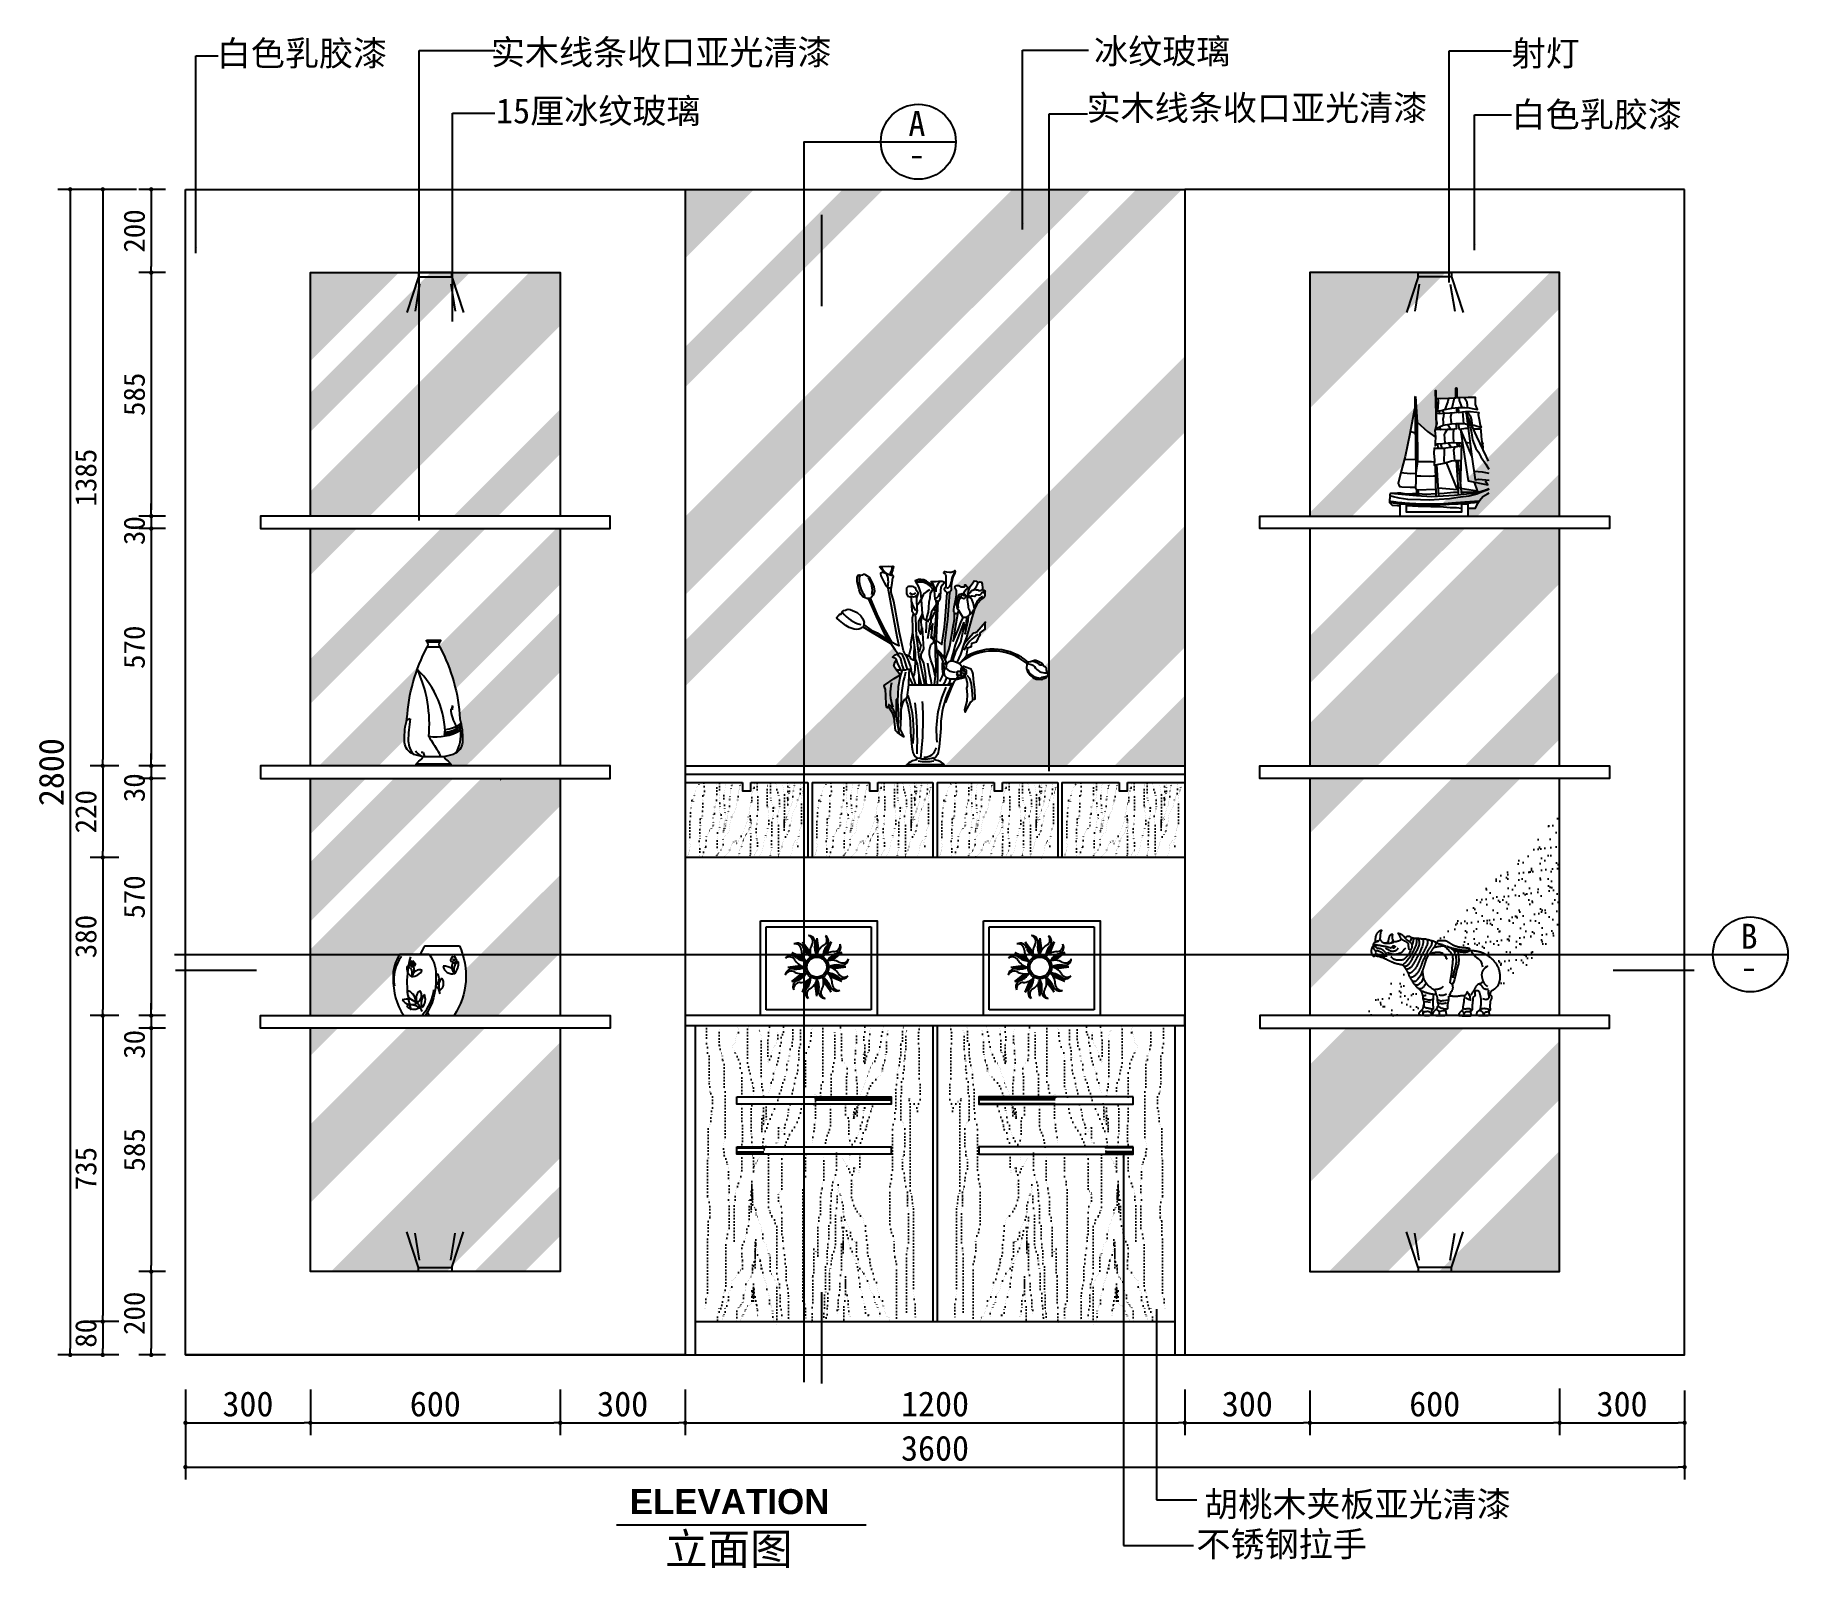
# Model space of a CAD drawing. Extents: x 425 to 4634, y 4027 to 7710.
import ezdxf
from ezdxf.enums import TextEntityAlignment as Align

# ---------------------------------------------------------------- set-up
doc = ezdxf.new("R2010")
doc.units = 0
doc.header["$LTSCALE"] = 10
doc.header["$MEASUREMENT"] = 0
doc.header["$PDMODE"] = 2
doc.header["$PDSIZE"] = -3
doc.linetypes.add('DASHDOT', pattern=[1, 0.5, -0.25, 0, -0.25])
doc.linetypes.add('DOT2', pattern=[0.125, 0, -0.125])
doc.layers.get('0').update_dxf_attribs({"linetype": 'CONTINUOUS'})
doc.layers.get('DEFPOINTS').update_dxf_attribs({"linetype": 'CONTINUOUS'})
for name, color, linetype in [('2', 2, 'CONTINUOUS'), ('3', 3, 'CONTINUOUS'), ('4', 4, 'CONTINUOUS'), ('7', 7, 'CONTINUOUS'), ('BH', 3, 'CONTINUOUS'), ('DIM', 3, 'CONTINUOUS'), ('K', 7, 'CONTINUOUS'), ('TEXT', 3, 'CONTINUOUS'), ('X', 7, 'CONTINUOUS')]:
    doc.layers.add(name, color=color, linetype=linetype)
doc.styles.add('HT', font='swisseb.ttf')
doc.styles.add('HZ', font='SIMFANG0.TTF')
doc.dimstyles.new('BOOK', dxfattribs={"dimscale": 30, "dimtxt": 1.7, "dimasz": 0.5, "dimexe": 1, "dimexo": 1, "dimgap": 0.5, "dimtad": 1, "dimdec": 0, "dimzin": 0, "dimtxsty": 'HZ', "dimblk": 'DOT', "dimblk1": 'DOT', "dimblk2": 'DOT', "dimsah": 1, "dimcen": 0, "dimazin": 3, "dimtfac": 0.5, "dimtdec": 0, "dimtix": 1, "dimtofl": 0, "dimtmove": 0, "dimatfit": 3, "dimtolj": 1, "dimtzin": 0})
doc.dimstyles.new('书稿', dxfattribs={"dimscale": 30, "dimtxt": 2, "dimasz": 0.5, "dimexe": 1, "dimexo": 1, "dimgap": 0.5, "dimtad": 1, "dimdec": 0, "dimzin": 0, "dimtxsty": 'HZ', "dimblk1": 'DOT', "dimblk2": 'DOT', "dimsah": 1, "dimcen": 0, "dimclrd": 256, "dimclre": 256, "dimclrt": 256, "dimazin": 3, "dimtfac": 0.5, "dimtdec": 0, "dimtix": 1, "dimtmove": 0, "dimatfit": 3, "dimtolj": 1, "dimtzin": 0})
pattern_1 = [(37.5, (-7711.034, -452.51), (-1.25987, 38.536475), [0, -30.4, 0, -34, 0, -32.5]), (7.5, (-7711.034, -452.51), (35.39553, 56.44292), [0, -16.4, 0, -27.4, 0, -10.5]), (327.5, (-7735.634, -452.51), (62.28284, 0.11318), [0, -10, 0, -36, 0, -47]), (317.5, (-7735.634, -452.51), (60.12253, 17.55351), [0, -5, 0, -23.6, 0, -27])]

msp = doc.modelspace()

# ---------------------------------------------------------------- texts
at = {"layer": 'TEXT', "style": 'HZ'}
for s, p in [('白色乳胶漆', (861.2, 7636)), ('实木线条收口亚光清漆', (1519.4, 7638.6)), ('冰纹玻璃', (2968.1, 7640.9)), ('射灯', (3970.6, 7636)), ('15厘冰纹玻璃', (1532.1, 7497.7)), ('实木线条收口亚光清漆', (2950, 7504.9)), ('白色乳胶漆', (3970.6, 7488.9)), ('胡桃木夹板亚光清漆', (3232.4, 4150.7)), ('不锈钢拉手', (3213.8, 4054.6))]:
    msp.add_text(s, height=60, dxfattribs=at).set_placement(p)
for s, p in [('A', (2542.6, 7467.1)), ('-', (2542.5, 7393.3)), ('B', (4541, 5514.9)), ('-', (4540.8, 5441.1))]:
    msp.add_text(s, height=60, dxfattribs=at).set_placement(p, align=Align.CENTER)
at = {"layer": 'TEXT', "linetype": 'BYBLOCK'}
for s, height, style, p in [('ELEVATION', 60, 'HT', (1852.8, 4156.8)), ('立面图', 75, 'HZ', (1937.4, 4035.6))]:
    msp.add_text(s, height=height, dxfattribs=dict(at, style=style)).set_placement(p)

# ---------------------------------------------------------------- blocks, each defined once
blk = doc.blocks.new('_DOT')
at = {"color": 0, "linetype": 'BYBLOCK'}
blk.add_line((-0.35, 0), (-1, 0), dxfattribs=at)
at = {"color": 0, "linetype": 'BYBLOCK', "const_width": 0.35}
blk.add_lwpolyline([(-0.175, 0, 1), (0.175, 0, 1)], format="xyb", close=True, dxfattribs=at)
blk = doc.blocks.new('DOT')
at = {"color": 0, "linetype": 'BYBLOCK'}
blk.add_line((-0.35, 0), (-1, 0), dxfattribs=at)
at = {"color": 0, "linetype": 'BYBLOCK', "const_width": 0.35}
blk.add_lwpolyline([(-0.175, 0, 1), (0.175, 0, 1)], format="xyb", close=True, dxfattribs=at)
blk = doc.blocks.new('*D14')
at = {"linetype": 'BYBLOCK'}
for p, q in [((11197.1, 4906.5), (11197.1, 4798.5)), ((11797.1, 4910.8), (11797.1, 4798.5)), ((11212.1, 4828.5), (11782.1, 4828.5))]:
    blk.add_line(p, q, dxfattribs=at)
at = {"layer": 'DEFPOINTS', "color": 0, "linetype": 'BYBLOCK'}
for p in [(11197.1, 4936.5), (11797.1, 4940.8), (11797.1, 4828.5)]:
    blk.add_point(p, dxfattribs=at)
at = {"linetype": 'BYBLOCK', "xscale": 15, "yscale": 15, "zscale": 15, "rotation": 180}
blk.add_blockref('_DOT', (11197.1, 4828.5), dxfattribs=at)
at = {"linetype": 'BYBLOCK', "xscale": 15, "yscale": 15, "zscale": 15}
blk.add_blockref('_DOT', (11797.1, 4828.5), dxfattribs=at)
at = {"linetype": 'BYBLOCK', "insert": (11497.1, 4873.5), "char_height": 60, "attachment_point": 5, "style": 'HZ'}
blk.add_mtext('\\A1;600', dxfattribs=at)
blk = doc.blocks.new('*D8')
at = {"linetype": 'BYBLOCK'}
for p, q in [((8497.1, 4878.5), (8497.1, 4692.1)), ((12097.1, 4878.5), (12097.1, 4692.1)), ((8512.1, 4722.1), (12082.1, 4722.1))]:
    blk.add_line(p, q, dxfattribs=at)
at = {"layer": 'DEFPOINTS', "color": 0, "linetype": 'BYBLOCK'}
for p in [(8497.1, 4908.5), (12097.1, 4908.5), (12097.1, 4722.1)]:
    blk.add_point(p, dxfattribs=at)
at = {"linetype": 'BYBLOCK', "xscale": 15, "yscale": 15, "zscale": 15, "rotation": 180}
blk.add_blockref('_DOT', (8497.1, 4722.1), dxfattribs=at)
at = {"linetype": 'BYBLOCK', "xscale": 15, "yscale": 15, "zscale": 15}
blk.add_blockref('_DOT', (12097.1, 4722.1), dxfattribs=at)
at = {"linetype": 'BYBLOCK', "insert": (10297.1, 4767.1), "char_height": 60, "attachment_point": 5, "style": 'HZ'}
blk.add_mtext('\\A1;3600', dxfattribs=at)
blk = doc.blocks.new('*D11')
at = {"linetype": 'BYBLOCK'}
for p, q in [((8797.1, 4908.5), (8797.1, 4798.5)), ((9397.1, 4908.5), (9397.1, 4798.5)), ((8812.1, 4828.5), (9382.1, 4828.5))]:
    blk.add_line(p, q, dxfattribs=at)
at = {"layer": 'DEFPOINTS', "color": 0, "linetype": 'BYBLOCK'}
for p in [(8797.1, 4938.5), (9397.1, 4938.5), (9397.1, 4828.5)]:
    blk.add_point(p, dxfattribs=at)
at = {"linetype": 'BYBLOCK', "xscale": 15, "yscale": 15, "zscale": 15, "rotation": 180}
blk.add_blockref('_DOT', (8797.1, 4828.5), dxfattribs=at)
at = {"linetype": 'BYBLOCK', "xscale": 15, "yscale": 15, "zscale": 15}
blk.add_blockref('_DOT', (9397.1, 4828.5), dxfattribs=at)
at = {"linetype": 'BYBLOCK', "insert": (9097.1, 4873.5), "char_height": 60, "attachment_point": 5, "style": 'HZ'}
blk.add_mtext('\\A1;600', dxfattribs=at)
blk = doc.blocks.new('*D10')
at = {"linetype": 'BYBLOCK'}
for p, q in [((8497.1, 4908.5), (8497.1, 4798.5)), ((8797.1, 4908.5), (8797.1, 4798.5)), ((8512.1, 4828.5), (8782.1, 4828.5))]:
    blk.add_line(p, q, dxfattribs=at)
at = {"layer": 'DEFPOINTS', "color": 0, "linetype": 'BYBLOCK'}
for p in [(8497.1, 4938.5), (8797.1, 4938.5), (8797.1, 4828.5)]:
    blk.add_point(p, dxfattribs=at)
at = {"linetype": 'BYBLOCK', "xscale": 15, "yscale": 15, "zscale": 15, "rotation": 180}
blk.add_blockref('_DOT', (8497.1, 4828.5), dxfattribs=at)
at = {"linetype": 'BYBLOCK', "xscale": 15, "yscale": 15, "zscale": 15}
blk.add_blockref('_DOT', (8797.1, 4828.5), dxfattribs=at)
at = {"linetype": 'BYBLOCK', "insert": (8647.1, 4873.5), "char_height": 60, "attachment_point": 5, "style": 'HZ'}
blk.add_mtext('\\A1;300', dxfattribs=at)
blk = doc.blocks.new('*D9')
at = {"linetype": 'BYBLOCK'}
for p, q in [((9697.1, 4908.5), (9697.1, 4798.5)), ((10897.1, 4908.5), (10897.1, 4798.5)), ((9712.1, 4828.5), (10882.1, 4828.5))]:
    blk.add_line(p, q, dxfattribs=at)
at = {"layer": 'DEFPOINTS', "color": 0, "linetype": 'BYBLOCK'}
for p in [(9697.1, 4938.5), (10897.1, 4938.5), (10897.1, 4828.5)]:
    blk.add_point(p, dxfattribs=at)
at = {"linetype": 'BYBLOCK', "xscale": 15, "yscale": 15, "zscale": 15, "rotation": 180}
blk.add_blockref('_DOT', (9697.1, 4828.5), dxfattribs=at)
at = {"linetype": 'BYBLOCK', "xscale": 15, "yscale": 15, "zscale": 15}
blk.add_blockref('_DOT', (10897.1, 4828.5), dxfattribs=at)
at = {"linetype": 'BYBLOCK', "insert": (10297.1, 4873.5), "char_height": 60, "attachment_point": 5, "style": 'HZ'}
blk.add_mtext('\\A1;1200', dxfattribs=at)
blk = doc.blocks.new('*D12')
at = {"linetype": 'BYBLOCK'}
for p, q in [((9397.1, 4908.5), (9397.1, 4798.5)), ((9697.1, 4908.5), (9697.1, 4798.5)), ((9412.1, 4828.5), (9682.1, 4828.5))]:
    blk.add_line(p, q, dxfattribs=at)
at = {"layer": 'DEFPOINTS', "color": 0, "linetype": 'BYBLOCK'}
for p in [(9397.1, 4938.5), (9697.1, 4938.5), (9697.1, 4828.5)]:
    blk.add_point(p, dxfattribs=at)
at = {"linetype": 'BYBLOCK', "xscale": 15, "yscale": 15, "zscale": 15, "rotation": 180}
blk.add_blockref('_DOT', (9397.1, 4828.5), dxfattribs=at)
at = {"linetype": 'BYBLOCK', "xscale": 15, "yscale": 15, "zscale": 15}
blk.add_blockref('_DOT', (9697.1, 4828.5), dxfattribs=at)
at = {"linetype": 'BYBLOCK', "insert": (9547.1, 4873.5), "char_height": 60, "attachment_point": 5, "style": 'HZ'}
blk.add_mtext('\\A1;300', dxfattribs=at)
blk = doc.blocks.new('*D13')
at = {"linetype": 'BYBLOCK'}
for p, q in [((10897.1, 4908.5), (10897.1, 4798.5)), ((11197.1, 4906.5), (11197.1, 4798.5)), ((10912.1, 4828.5), (11182.1, 4828.5))]:
    blk.add_line(p, q, dxfattribs=at)
at = {"layer": 'DEFPOINTS', "color": 0, "linetype": 'BYBLOCK'}
for p in [(10897.1, 4938.5), (11197.1, 4936.5), (11197.1, 4828.5)]:
    blk.add_point(p, dxfattribs=at)
at = {"linetype": 'BYBLOCK', "xscale": 15, "yscale": 15, "zscale": 15, "rotation": 180}
blk.add_blockref('_DOT', (10897.1, 4828.5), dxfattribs=at)
at = {"linetype": 'BYBLOCK', "xscale": 15, "yscale": 15, "zscale": 15}
blk.add_blockref('_DOT', (11197.1, 4828.5), dxfattribs=at)
at = {"linetype": 'BYBLOCK', "insert": (11047.1, 4873.5), "char_height": 60, "attachment_point": 5, "style": 'HZ'}
blk.add_mtext('\\A1;300', dxfattribs=at)
blk = doc.blocks.new('*D15')
at = {"linetype": 'BYBLOCK'}
for p, q in [((11797.1, 4910.8), (11797.1, 4798.5)), ((12097.1, 4906.5), (12097.1, 4798.5)), ((11812.1, 4828.5), (12082.1, 4828.5))]:
    blk.add_line(p, q, dxfattribs=at)
at = {"layer": 'DEFPOINTS', "color": 0, "linetype": 'BYBLOCK'}
for p in [(11797.1, 4940.8), (12097.1, 4936.5), (12097.1, 4828.5)]:
    blk.add_point(p, dxfattribs=at)
at = {"linetype": 'BYBLOCK', "xscale": 15, "yscale": 15, "zscale": 15, "rotation": 180}
blk.add_blockref('_DOT', (11797.1, 4828.5), dxfattribs=at)
at = {"linetype": 'BYBLOCK', "xscale": 15, "yscale": 15, "zscale": 15}
blk.add_blockref('_DOT', (12097.1, 4828.5), dxfattribs=at)
at = {"linetype": 'BYBLOCK', "insert": (11947.1, 4873.5), "char_height": 60, "attachment_point": 5, "style": 'HZ'}
blk.add_mtext('\\A1;300', dxfattribs=at)
blk = doc.blocks.new('雕像4')
at = {"layer": '3'}
for points in [[(18.5, 272.3), (20, 263.9), (25.4, 254)], [(33.8, 277.6), (33.7, 273.4), (33.9, 269.7), (34.4, 266.4), (35.1, 263.7), (36, 261.2), (37, 259), (38.2, 257), (39.4, 255.1), (40.6, 253.3), (41.9, 251.4), (43.2, 249.6), (44.5, 247.8), (45.7, 246), (47, 244.1), (48.2, 242.2), (49.3, 240.2), (50.5, 238.2), (51.6, 236.1), (52.6, 233.9), (53.7, 231.6), (54.8, 229.2), (55.9, 226.7), (57.1, 224.1), (58.4, 221.4), (59.7, 218.6), (61.1, 215.7), (62.5, 212.7), (63.9, 209.7), (65.3, 206.8), (66.7, 203.9), (67.9, 201.1), (69.1, 198.4), (70.1, 195.8), (71, 193.4), (71.9, 191.2), (72.6, 189), (73.3, 187), (74, 185), (74.7, 183.1), (75.3, 181.3), (76, 179.6), (76.7, 177.9), (77.5, 176.2), (78.3, 174.5), (79.1, 172.8), (80.1, 171.1), (81.1, 169.2), (82.2, 167.3), (83.4, 165.3), (84.7, 163.3), (86, 161.2), (87.4, 159), (88.9, 157), (90.5, 155), (92, 153.1), (93.7, 151.3), (95.3, 149.7), (96.9, 148.3), (98.6, 147.1), (100.2, 146), (101.7, 145.1), (103.2, 144.3), (104.7, 143.7), (106, 143.2), (107.2, 142.9), (108.4, 142.7), (109.4, 142.5), (110.4, 142.5), (111.2, 142.5), (112, 142.5), (112.7, 142.5), (113.3, 142.5)], [(50.6, 282.2), (50, 278.4), (49.7, 274.9), (49.7, 271.7), (50.1, 268.7), (50.6, 266), (51.4, 263.4), (52.2, 261.1), (53.2, 258.8), (54.1, 256.7), (55.1, 254.6), (56.1, 252.6), (57.1, 250.6), (58.2, 248.7), (59.3, 246.7), (60.3, 244.8), (61.4, 242.8), (62.5, 240.7), (63.6, 238.7), (64.7, 236.6), (65.8, 234.5), (66.9, 232.4), (68, 230.4), (69, 228.3), (70, 226.4), (70.9, 224.4), (71.8, 222.5), (72.7, 220.7), (73.5, 218.8), (74.4, 216.9), (75.3, 215), (76.2, 213), (77.1, 211), (78.1, 208.8), (79.1, 206.6), (80.1, 204.4), (81.2, 202.1), (82.2, 199.8), (83.2, 197.6), (84.2, 195.5), (85.1, 193.4), (86, 191.5), (86.8, 189.6), (87.6, 187.9), (88.4, 186.2), (89.2, 184.6), (90, 183.1), (90.9, 181.6), (91.7, 180.2), (92.7, 178.8), (93.7, 177.4), (94.7, 176), (95.8, 174.6), (96.9, 173.3), (98.1, 171.9), (99.3, 170.6), (100.5, 169.2), (101.8, 167.9), (103.1, 166.6), (104.3, 165.3), (105.6, 164.1), (106.9, 162.9), (108.2, 161.8), (109.5, 160.8), (110.7, 160), (112, 159.2), (113.1, 158.6), (114.3, 158.1), (115.3, 157.8), (116.3, 157.6), (117.2, 157.5), (118, 157.6), (118.6, 157.8)], [(65.9, 283), (65.9, 276.4), (66.3, 270.5), (67.1, 265.1), (68.2, 260.2), (69.6, 255.7), (71.1, 251.7), (72.7, 248), (74.2, 244.7), (75.7, 241.6), (77.2, 238.8), (78.6, 236.2), (79.9, 233.7), (81.2, 231.4), (82.4, 229.1), (83.6, 226.9), (84.7, 224.7), (85.9, 222.5), (87, 220.3), (88.1, 218.1), (89.2, 215.9), (90.2, 213.8), (91.3, 211.7), (92.4, 209.6), (93.4, 207.7), (94.5, 205.8), (95.5, 204), (96.6, 202.3), (97.6, 200.6), (98.7, 198.9), (99.7, 197.2), (100.8, 195.5), (101.8, 193.7), (102.9, 191.8), (103.9, 189.9), (105.1, 188), (106.2, 186.1), (107.5, 184.2), (108.9, 182.4), (110.4, 180.6), (112.1, 178.9), (113.9, 177.4), (115.9, 176), (118, 174.7), (120.1, 173.7), (122.4, 172.9), (124.7, 172.4), (127, 172.2), (129.3, 172.3)], [(84.2, 286.8), (82.5, 282.7), (81.3, 278.9), (80.6, 275.3), (80.2, 272), (80.3, 268.9), (80.6, 265.9), (81.2, 262.9), (82.1, 260.1), (83, 257.2), (84.2, 254.3), (85.4, 251.4), (86.8, 248.5), (88.3, 245.5), (89.9, 242.4), (91.5, 239.3), (93.3, 236), (95.1, 232.7), (96.9, 229.3), (98.8, 225.8), (100.6, 222.4), (102.5, 219), (104.4, 215.6), (106.2, 212.4), (107.9, 209.3), (109.6, 206.4), (111.2, 203.7), (112.8, 201.1), (114.3, 198.7), (115.9, 196.4), (117.4, 194.3), (118.8, 192.3), (120.3, 190.4), (121.9, 188.7), (123.4, 187.1), (125.1, 185.8), (126.8, 184.6), (128.7, 183.7), (130.7, 183.2), (133, 182.9), (135.4, 183)], [(91.1, 286.8), (90.5, 283.1), (90.2, 279.3), (90.4, 275.6), (90.8, 271.9), (91.5, 268.4), (92.3, 264.9), (93.3, 261.6), (94.4, 258.5), (95.4, 255.6), (96.6, 252.8), (97.7, 250.2), (98.9, 247.6), (100.1, 245.1), (101.4, 242.6), (102.7, 240.1), (104.1, 237.6), (105.6, 234.9), (107.1, 232.1), (108.7, 229.2), (110.5, 226.3), (112.3, 223.3), (114.1, 220.2), (116.1, 217.1), (118.2, 214), (120.4, 210.8), (122.8, 207.6), (125.4, 204.4), (128.1, 201.2), (131.2, 198.1), (134.5, 195), (138.2, 192), (142.3, 189.1)], [(101, 287.6), (101.8, 283.8), (102.4, 280.8), (102.9, 278.3), (103.3, 276.1), (103.8, 273.9), (104.3, 271.5), (104.9, 268.5), (105.6, 264.7)], [(108.7, 289.1), (114, 276.1)], [(175.7, 271.8), (178.3, 270.9), (180.7, 270.2), (182.9, 269.6), (184.8, 269.2), (186.7, 268.9), (188.3, 268.6), (189.8, 268.5), (191.3, 268.4), (192.6, 268.3), (193.9, 268.3), (195.1, 268.2), (196.3, 268.2), (197.4, 268.2), (198.6, 268.2), (199.7, 268.2), (200.9, 268.2), (202.1, 268.2), (203.4, 268.2), (204.6, 268.2), (205.8, 268.2), (206.9, 268.2), (207.9, 268.2), (208.8, 268.2), (209.6, 268.2)], [(182.9, 249.8), (188.3, 251.9), (193, 253.4), (197.2, 254.6), (200.8, 255.5), (204.1, 256.1), (207, 256.6), (209.6, 256.9), (212, 257.3), (214.3, 257.6), (216.5, 258.1), (218.5, 258.5), (220.5, 259), (222.5, 259.4), (224.3, 259.8), (226.2, 260.2), (228, 260.5), (229.9, 260.8), (231.8, 261), (233.8, 261.2), (235.9, 261.6), (238.3, 262), (240.9, 262.5), (243.8, 263.3), (247.1, 264.3)], [(201.2, 218.5), (202.1, 223.9), (203.1, 228.3), (204.1, 231.6), (205.2, 234.2), (206.3, 236.2), (207.4, 237.7), (208.6, 238.9), (209.9, 240), (211.1, 241), (212.4, 242), (213.7, 243), (215, 243.9), (216.3, 244.8), (217.6, 245.7), (219, 246.4), (220.3, 247), (221.7, 247.5), (223, 247.9), (224.2, 248.3), (225.5, 248.5), (226.6, 248.7), (227.7, 248.8), (228.7, 248.9), (229.5, 248.9), (230.2, 249), (230.8, 249), (231.3, 249), (231.7, 249.1), (232.1, 249.1), (232.5, 249.2), (232.9, 249.2), (233.3, 249.3), (233.8, 249.4), (234.4, 249.6), (235, 249.7), (235.6, 250), (236.3, 250.2), (236.9, 250.5), (237.6, 250.9), (238.1, 251.4), (238.7, 251.9), (239.2, 252.4), (239.7, 253.1), (240.1, 253.8), (240.5, 254.5), (240.8, 255.2), (241.1, 256), (241.4, 256.8), (241.7, 257.6), (241.9, 258.5), (242.2, 259.3), (242.7, 260.2), (243.3, 261.2), (244, 262.2), (245, 263.2), (246.3, 264.3)], [(248.6, 261.3), (249.7, 257.9), (250.1, 254.7), (250, 251.8), (249.3, 249.2), (248.1, 246.8), (246.6, 244.9), (244.7, 243.3), (242.5, 242.2)], [(-112.4, 238.8), (-114.7, 235.3), (-116.8, 232.1), (-118.8, 229.4), (-120.7, 227), (-122.5, 224.8), (-124.3, 222.9), (-126.1, 221.1), (-127.9, 219.5), (-129.8, 218), (-131.7, 216.5), (-133.7, 215), (-135.7, 213.6), (-137.7, 212.1), (-139.7, 210.6), (-141.6, 209), (-143.4, 207.3), (-145.1, 205.5), (-146.8, 203.4), (-148.3, 201.1), (-149.6, 198.3), (-150.9, 195), (-151.9, 191.1), (-152.9, 186.5), (-153.7, 181.1)], [(-62.8, 238.4), (-64.3, 228.4), (-66.6, 208.6), (-65.1, 192.6), (-59, 173.5), (-55.1, 155.9), (-49.8, 134.6), (-46, 123.1), (-42.9, 117.8)], [(-48.3, 241.4), (-50.3, 236.3), (-52, 231.7), (-53.3, 227.5), (-54.2, 223.8), (-54.9, 220.3), (-55.4, 217.2), (-55.8, 214.2), (-56, 211.3), (-56.1, 208.5), (-56.2, 205.7), (-56.2, 203), (-56.1, 200.3), (-55.9, 197.6), (-55.7, 195), (-55.3, 192.4), (-54.9, 189.8), (-54.4, 187.2), (-53.8, 184.6), (-53.1, 182.1), (-52.4, 179.5), (-51.7, 176.9), (-51, 174.3), (-50.3, 171.7), (-49.6, 169), (-49, 166.2), (-48.4, 163.3), (-47.8, 160.2), (-47.1, 156.9), (-46.4, 153.4), (-45.6, 149.5), (-44.7, 145.3), (-43.7, 140.7)], [(-13.1, 259), (-17.5, 254.8), (-21.4, 251), (-24.9, 247.5), (-28, 244.2), (-30.7, 241.2), (-33.1, 238.4), (-35.1, 235.9), (-36.9, 233.6), (-38.3, 231.5), (-39.5, 229.5), (-40.5, 227.6), (-41.3, 225.9), (-41.9, 224.1), (-42.4, 222.4), (-42.8, 220.6), (-43, 218.8), (-43.2, 216.8), (-43.4, 214.7), (-43.5, 212.6), (-43.5, 210.4), (-43.5, 208.2), (-43.5, 206), (-43.4, 203.8), (-43.3, 201.6), (-43.1, 199.5), (-42.9, 197.4), (-42.7, 195.3), (-42.5, 193.3), (-42.3, 191.3), (-42, 189.2), (-41.8, 187.1), (-41.5, 184.9), (-41.3, 182.7), (-41, 180.4), (-40.8, 178.1), (-40.6, 175.7), (-40.4, 173.2), (-40.1, 170.8), (-39.9, 168.3), (-39.6, 165.8), (-39.3, 163.4), (-39, 160.9), (-38.6, 158.4), (-38.3, 155.9), (-37.9, 153.4), (-37.5, 150.8), (-37.1, 148.2), (-36.7, 145.6), (-36.2, 143), (-35.8, 140.4), (-35.4, 137.8), (-35, 135.3), (-34.6, 133), (-34.3, 130.9), (-34, 129), (-33.7, 127.4), (-33.6, 126.2), (-33.5, 125.2), (-33.5, 124.4), (-33.6, 123.8), (-33.8, 123.4), (-34.1, 123), (-34.5, 122.6), (-35, 122.2), (-35.6, 121.7), (-36.4, 121.2), (-37.1, 120.6), (-38, 119.9), (-38.8, 119.1), (-39.6, 118.2), (-40.3, 117.3), (-41, 116.4), (-41.6, 115.3), (-42, 114.3), (-42.4, 113.1), (-42.7, 112), (-43, 110.8), (-43.2, 109.5), (-43.3, 108.3), (-43.4, 107.1), (-43.5, 105.8), (-43.5, 104.6), (-43.5, 103.3), (-43.4, 102), (-43.2, 100.6), (-42.9, 99.2), (-42.4, 97.7), (-41.8, 96.1), (-41, 94.5), (-40, 92.6), (-38.8, 90.6), (-37.5, 88.3), (-36, 85.6), (-34.4, 82.5), (-32.6, 79), (-30.7, 75)], [(-22.5, 208.6), (-20.7, 212.8), (-18.8, 216.6), (-16.9, 219.8), (-14.8, 222.7), (-12.8, 225.2), (-10.7, 227.2), (-8.6, 229), (-6.5, 230.5), (-4.5, 231.7), (-2.5, 232.6), (-0.6, 233.3), (1.3, 233.9), (3.3, 234.2), (5.2, 234.5), (7.2, 234.7), (9.1, 234.7), (11.2, 234.8), (13.2, 234.8), (15.4, 234.7), (17.6, 234.5), (19.8, 234.3), (22.1, 234), (24.4, 233.6), (26.9, 233.1), (29.4, 232.4), (31.9, 231.7), (34.3, 230.9), (36.6, 230.1), (38.8, 229.3), (40.7, 228.5), (42.3, 227.7), (43.5, 227)], [(111, 245.6), (112.5, 240.8), (114.2, 236.7), (115.9, 233.1), (117.8, 230.1), (119.7, 227.5), (121.5, 225.2), (123.4, 223.1), (125.2, 221.2), (126.9, 219.4), (128.5, 217.7), (130, 216.1), (131.4, 214.6), (132.8, 213.2), (134.1, 211.9), (135.4, 210.8), (136.6, 209.8), (137.8, 209), (138.9, 208.3), (140, 207.7), (141.2, 207.3), (142.3, 206.9), (143.5, 206.6), (144.7, 206.4), (145.9, 206.3), (147.1, 206.1), (148.4, 206), (149.8, 206), (151.1, 205.9), (152.5, 205.9), (153.9, 205.9), (155.2, 206), (156.6, 206), (157.9, 206.1), (159.2, 206.1), (160.5, 206.2), (161.8, 206.3), (163, 206.5), (164.2, 206.6), (165.4, 206.8), (166.6, 207), (167.8, 207.3), (169, 207.6), (170.2, 207.9), (171.3, 208.3), (172.4, 208.7), (173.5, 209.2), (174.5, 209.7), (175.6, 210.3), (176.5, 211), (177.5, 211.7), (178.5, 212.6), (179.6, 213.5), (180.8, 214.6), (182.1, 215.8), (183.5, 217.2), (185.1, 218.9)], [(131.6, 250.9), (136.1, 245.5), (140.2, 241), (144.1, 237.5), (147.8, 234.7), (151.3, 232.6), (154.5, 231.1), (157.5, 229.9), (160.4, 229), (163.1, 228.4), (165.6, 227.8), (168.1, 227.5), (170.5, 227.3), (172.8, 227.2), (175.1, 227.2), (177.4, 227.4), (179.8, 227.8), (182.3, 228.2), (184.7, 228.8), (187.2, 229.5), (189.7, 230.4), (192, 231.4), (194.2, 232.6), (196.3, 234), (198.1, 235.7)], [(158.4, 250.2), (160.7, 247), (163.2, 244.6), (165.8, 242.6), (168.4, 241.1), (170.9, 240.1), (173.4, 239.3), (175.7, 238.9), (177.8, 238.6), (179.6, 238.5), (181.3, 238.6), (182.8, 238.7), (184.1, 239), (185.4, 239.4), (186.6, 239.8), (187.8, 240.4), (189, 241.1), (190.3, 241.8), (191.7, 242.6), (193.4, 243.6), (195.2, 244.7), (197.3, 245.9), (199.7, 247.4), (202.5, 249), (205.7, 250.9)], [(167.5, 254.7), (169.2, 256), (170.8, 256.9), (172.3, 257.6), (173.7, 258), (175, 258.2), (176.2, 258.2), (177.3, 258), (178.2, 257.8), (179, 257.5), (179.7, 257.1), (180.2, 256.6), (180.6, 256), (180.9, 255.3), (181.1, 254.5), (181.2, 253.5), (181.3, 252.4)], [(174.4, 254), (174.9, 252.5), (175.4, 251.5), (175.8, 250.9), (176.1, 250.7), (176.3, 250.6), (176.5, 250.8), (176.5, 251.1), (176.4, 251.5), (176.3, 251.8), (176.1, 252.2), (175.9, 252.5), (175.6, 252.7), (175.3, 252.9), (175.1, 253.1), (175, 253.2), (174.9, 253.2), (175, 253.2), (175.1, 253.1), (175.3, 253), (175.6, 252.8), (175.9, 252.6), (176.1, 252.5), (176.3, 252.3), (176.4, 252.2), (176.5, 252.1), (176.5, 252.1), (176.4, 252.1), (176.2, 252.1), (176, 252.2), (175.8, 252.3), (175.5, 252.3), (175.3, 252.4), (175.1, 252.5), (174.8, 252.6), (174.6, 252.7), (174.5, 252.7), (174.3, 252.7), (174.1, 252.7), (174, 252.6), (173.9, 252.5), (173.8, 252.3), (173.8, 252.1), (173.8, 251.8), (173.9, 251.4), (174, 251.1), (174.3, 250.8), (174.7, 250.5), (175.2, 250.2)], [(-165.2, 180.3), (-169.4, 182.2), (-171.9, 183.2), (-172.9, 183.6), (-172.8, 183.4), (-171.8, 182.7), (-170.2, 181.8), (-168.4, 180.7), (-166.5, 179.5), (-164.8, 178.3), (-163.3, 177.2), (-162, 176.1), (-160.9, 175), (-160, 174), (-159.1, 172.9), (-158.2, 171.8), (-157.4, 170.7), (-156.6, 169.5), (-155.8, 168.3), (-155, 167), (-154.2, 165.8), (-153.5, 164.4), (-152.9, 163.1), (-152.3, 161.7), (-151.8, 160.3), (-151.4, 158.8), (-151.2, 157.3), (-151, 155.9), (-150.9, 154.4), (-150.8, 152.9), (-150.8, 151.3), (-150.9, 149.8), (-151, 148.3), (-151.2, 146.8), (-151.4, 145.2), (-151.6, 143.7), (-151.9, 142.1), (-152.2, 140.5), (-152.6, 138.9), (-153, 137.3), (-153.5, 135.6), (-154, 133.8), (-154.5, 132.1), (-155.1, 130.3), (-155.8, 128.5), (-156.5, 126.8), (-157.2, 125.1), (-158.1, 123.4), (-158.9, 121.8), (-159.9, 120.3), (-160.9, 118.9), (-162.1, 117.5), (-163.5, 116), (-165.2, 114.4), (-167.1, 112.7), (-169.4, 110.8), (-172.1, 108.6)], [(65.9, 140.7), (71.3, 127.7), (78.9, 120.1), (86.6, 114), (93.5, 114), (98, 116.3)], [(69, 165.9), (75.9, 148.3), (85.1, 135.3), (94.2, 127.7), (100.3, 126.9), (104.9, 126.9), (108, 127.7)], [(-153.7, 64.3), (-158.5, 62.5), (-162.6, 61.4), (-166.1, 61), (-169, 61.1), (-171.4, 61.6), (-173.3, 62.4), (-174.9, 63.4), (-176.1, 64.5), (-177, 65.6), (-177.7, 66.6), (-178.2, 67.6), (-178.5, 68.5), (-178.7, 69.5), (-178.7, 70.5), (-178.6, 71.4), (-178.4, 72.5), (-178.2, 73.6), (-178, 74.7), (-177.7, 75.9), (-177.4, 77.1), (-177.2, 78.4), (-176.9, 79.8), (-176.7, 81.2), (-176.6, 82.7), (-176.5, 84.3), (-176.5, 85.9), (-176.5, 87.6), (-176.6, 89.3), (-176.7, 91), (-176.9, 92.6), (-177.1, 94.1), (-177.4, 95.6)], [(-144.6, 117), (-146.2, 116.1), (-147.6, 115), (-148.8, 113.8), (-149.9, 112.5), (-150.9, 111.2), (-151.8, 109.9), (-152.6, 108.6), (-153.3, 107.4), (-154, 106.3), (-154.7, 105.3), (-155.4, 104.3), (-156.2, 103.5), (-157, 102.7), (-157.9, 102), (-158.9, 101.4), (-160, 100.8), (-161.3, 100.3), (-162.8, 99.9), (-164.5, 99.5), (-166.4, 99.2), (-168.6, 99), (-171, 98.8), (-173.7, 98.7), (-176.6, 98.7)], [(-156, 126.2), (-153, 123.6), (-150.1, 121.7), (-147.5, 120.2), (-145, 119), (-142.8, 118.1), (-140.7, 117.4), (-138.8, 116.7), (-137, 115.9), (-135.4, 115), (-134, 113.9), (-132.7, 112.7), (-131.5, 111.4), (-130.4, 110), (-129.4, 108.6), (-128.5, 107.1), (-127.6, 105.6), (-126.8, 104), (-126.1, 102.5), (-125.3, 100.9), (-124.6, 99.4), (-123.8, 97.8), (-122.9, 96.2), (-121.9, 94.6), (-120.9, 92.9), (-119.6, 91.2), (-118.3, 89.4), (-117, 87.5), (-115.6, 85.6), (-114.3, 83.5), (-113, 81.4), (-111.9, 79), (-110.9, 76.5)], [(-91.8, 67.4), (-94.6, 65.9), (-97.2, 64.5), (-99.7, 63.1), (-102.1, 61.9), (-104.6, 60.8), (-107.1, 60.1), (-109.7, 59.7), (-112.5, 59.8)], [(-94.9, 91), (-98.7, 87.1), (-101.7, 83.1), (-104, 79.2), (-105.7, 75.3), (-106.8, 71.3), (-107.5, 67.3), (-107.8, 63.2), (-107.9, 59)], [(-98.7, 89.5), (-91.8, 78.8), (-88.8, 76.5), (-87.2, 75)], [(-20.7, 79.6), (-16.3, 77.4), (-12.1, 76), (-8.2, 75.2), (-4.5, 74.9), (-1, 75), (2.3, 75.4), (5.4, 76), (8.3, 76.5)], [(-7.8, 108.6), (-5.5, 106), (-3.3, 104), (-1.2, 102.4), (0.9, 101.2), (3.1, 100.3), (5.4, 99.6), (7.7, 99), (10.2, 98.5), (12.9, 98), (15.6, 97.5), (18.3, 97.1), (20.8, 96.7), (23.1, 96.6), (25, 96.5), (26.5, 96.7), (27.4, 97.2)], [(54.5, 123.1), (57.2, 117.9), (59.7, 113.5), (62, 110), (64, 107.2), (66, 105), (67.8, 103.3), (69.6, 102), (71.3, 101), (73, 100.2), (74.7, 99.7), (76.5, 99.4), (78.2, 99.4), (79.9, 99.6), (81.6, 100), (83.3, 100.7), (85.1, 101.8)], [(66.4, 72.7), (66.9, 75.1), (67.5, 77.2), (67.9, 79), (68.4, 80.6), (68.9, 82), (69.3, 83.2), (69.7, 84.3), (70.1, 85.3), (70.5, 86.3), (70.9, 87.3), (71.3, 88.2), (71.7, 89.1), (72.2, 90), (72.6, 90.9), (73, 91.7), (73.5, 92.6), (74, 93.4), (74.5, 94.3), (75, 95.2), (75.5, 96.1), (75.9, 97.1), (76.4, 98), (76.8, 99.1), (77.1, 100.2)], [(-178.2, 22.4), (-173.5, 24.3), (-168.9, 25.7), (-164.3, 26.4), (-159.9, 26.6), (-155.9, 26.3), (-152.3, 25.5), (-149.2, 24.1), (-146.8, 22.4)], [(-178.2, 14.7), (-173.7, 14.5), (-169.8, 13.9), (-166.6, 13), (-163.9, 11.8), (-161.8, 10.3), (-160.2, 8.6), (-159.1, 6.8), (-158.3, 4.8)], [(-145.3, 19.3), (-148.9, 17.9), (-151.6, 15.9), (-153.6, 13.6), (-155.1, 11), (-156, 8.3), (-156.5, 5.7), (-156.7, 3.2), (-156.8, 1)], [(-109.4, 24.1), (-109.4, 20.3), (-109.4, 15.8), (-111.7, 13.5)], [(-77.3, 18.8), (-82.6, 14.2), (-84.2, 9.6), (-84.9, 9.6)], [(-26.9, 58.2), (-17.8, 56.7), (-10.8, 55.6), (-5.6, 55), (-1.6, 54.7), (1.4, 54.8), (4.1, 55.3), (6.7, 56.2), (9.8, 57.5)], [(-20.7, 47.5), (-15.7, 46), (-11.6, 45), (-8.3, 44.3), (-5.3, 44.1), (-2.2, 44.3), (1.4, 45), (5.8, 46), (11.3, 47.5)], [(-18.8, 18.7), (-8.7, 18.7), (5, 16), (5.9, 14.1)], [(4.1, 18.7), (6.9, 13.2), (6.9, 8.6), (6.9, 3.1), (6.9, 1.3)], [(6.9, 15.1), (6.9, 17.8), (14.2, 22.4), (17.9, 24.2)], [(28.9, 61.3), (33.7, 59.4), (38.4, 58.3), (42.9, 57.9), (47.2, 58.1), (51.3, 58.9), (55.3, 60.1), (59, 61.7), (62.6, 63.6)], [(37.1, 9.2), (38.9, 11.3), (40.6, 12.9), (42.4, 14), (44.2, 14.8), (45.9, 15.2), (47.7, 15.5), (49.3, 15.5), (51, 15.5), (52.5, 15.4), (53.9, 15.3), (55.3, 15.2), (56.5, 15.1), (57.7, 14.9), (58.7, 14.7), (59.6, 14.5), (60.4, 14.2), (61, 13.9), (61.5, 13.6), (61.9, 13.3), (62.2, 13), (62.5, 12.8), (62.7, 12.7), (63, 12.6), (63.3, 12.7), (63.6, 13), (63.9, 13.3), (64.3, 13.8), (64.6, 14.3), (65, 14.9), (65.4, 15.5), (65.7, 16), (66, 16.5), (66.3, 16.9), (66.5, 17.3), (66.8, 17.6), (67, 17.8), (67.3, 17.9), (67.7, 18.1), (68.1, 18.1), (68.6, 18.2), (69.2, 18.3), (70, 18.3), (70.7, 18.2), (71.6, 18.1), (72.4, 17.9), (73.2, 17.6), (74, 17.1), (74.7, 16.5)], [(38.9, 49.8), (57.2, 51.4), (61.8, 50.6)]]:
    blk.add_lwpolyline(points, dxfattribs=at)
at = {"layer": '7'}
for points in [[(-107.1, 242.9), (-105.1, 240.4), (-102.8, 238.5), (-100, 237.1), (-97, 236.1), (-93.9, 235.5), (-90.6, 235.2), (-87.2, 235.2), (-83.9, 235.2), (-80.7, 235.4), (-77.7, 235.6), (-74.7, 235.9), (-71.8, 236.2), (-69, 236.6), (-66.3, 237.1), (-63.7, 237.6), (-61.1, 238.1), (-58.6, 238.7), (-56.2, 239.3), (-53.9, 240), (-51.6, 240.8), (-49.5, 241.6), (-47.5, 242.4), (-45.7, 243.3), (-44.1, 244.2), (-42.6, 245.2), (-41.2, 246.2), (-39.9, 247.2), (-38.7, 248.3), (-37.5, 249.3), (-36.2, 250.4), (-34.9, 251.4), (-33.4, 252.4), (-31.7, 253.3), (-30, 254.1), (-28.4, 254.9), (-26.9, 255.5), (-25.8, 256), (-25, 256.3), (-24.8, 256.4), (-25.3, 256.3), (-26.6, 255.9), (-28.4, 255.4), (-30.8, 254.7), (-33.6, 253.8), (-36.5, 253), (-39.6, 252.1), (-42.6, 251.2), (-45.3, 250.4), (-47.8, 249.8), (-50, 249.2), (-51.9, 248.8), (-53.7, 248.4), (-55.4, 248), (-57.1, 247.7), (-58.8, 247.4), (-60.6, 247), (-62.6, 246.6), (-64.6, 246.2), (-66.8, 245.7), (-69.2, 245.3), (-71.6, 244.8), (-74.2, 244.4), (-76.8, 244), (-79.5, 243.7), (-82.2, 243.4), (-85, 243.3), (-87.7, 243.1), (-90.4, 243.1), (-92.9, 243), (-95.3, 243.1), (-97.5, 243.1), (-99.5, 243.2), (-101.1, 243.3), (-102.6, 243.4), (-103.7, 243.6), (-104.7, 243.8), (-105.5, 244), (-106.1, 244.3), (-106.6, 244.6), (-107, 245), (-107.3, 245.4), (-107.5, 245.8), (-107.6, 246.3), (-107.6, 246.7), (-107.6, 247.2), (-107.5, 247.6), (-107.3, 248), (-107, 248.4), (-106.6, 248.7), (-106.2, 249), (-105.6, 249.2), (-105.1, 249.4), (-104.4, 249.5), (-103.7, 249.7), (-103, 249.8), (-102.3, 249.9), (-101.5, 250.1), (-100.7, 250.2), (-99.8, 250.4), (-98.9, 250.6), (-98, 250.7), (-97, 250.9), (-95.9, 251.1), (-94.7, 251.2), (-93.5, 251.3), (-92.2, 251.5), (-90.8, 251.6), (-89.4, 251.7), (-87.9, 251.8), (-86.3, 251.9), (-84.8, 252), (-83.2, 252.1), (-81.5, 252.2), (-79.9, 252.3), (-78.2, 252.4), (-76.5, 252.6), (-74.8, 252.7), (-73, 252.9), (-71.3, 253.2), (-69.5, 253.5), (-67.8, 253.9), (-66, 254.3), (-64.2, 254.7), (-62.4, 255.2), (-60.7, 255.8), (-58.9, 256.3), (-57.2, 256.9), (-55.5, 257.4), (-53.9, 258), (-52.3, 258.6), (-50.7, 259.2), (-49.2, 259.8), (-47.7, 260.4), (-46.3, 261), (-44.9, 261.7), (-43.6, 262.3), (-42.4, 263), (-41.2, 263.8), (-40.1, 264.5), (-39, 265.3), (-37.9, 266.1), (-36.8, 266.8), (-35.7, 267.6), (-34.5, 268.4), (-33.3, 269.2), (-32.1, 270), (-30.9, 270.7), (-29.6, 271.5), (-28.4, 272.2), (-27.2, 272.9), (-26, 273.6), (-24.8, 274.2), (-23.7, 274.8), (-22.6, 275.4), (-21.5, 275.9), (-20.4, 276.4), (-19.2, 276.8), (-18, 277.2), (-16.7, 277.5), (-15.4, 277.8), (-13.9, 278), (-12.3, 278.1), (-10.6, 278.2), (-8.9, 278.3), (-7.1, 278.4), (-5.4, 278.4), (-3.6, 278.4), (-1.9, 278.4), (-0.2, 278.4), (1.5, 278.4), (3, 278.4), (4.5, 278.3), (5.9, 278.3), (7.2, 278.2), (8.3, 278.1), (9.3, 277.9), (10.2, 277.7), (11, 277.4), (11.6, 277.1), (12.1, 276.8), (12.6, 276.4), (12.9, 276), (13.2, 275.6), (13.4, 275.1), (13.6, 274.6), (13.7, 274.1), (13.8, 273.6), (13.8, 273.1), (13.8, 272.5), (13.8, 272), (13.8, 271.5), (13.7, 271), (13.6, 270.6), (13.4, 270.1), (13.2, 269.7), (12.9, 269.3), (12.5, 268.9), (12, 268.6), (11.4, 268.3), (10.6, 268), (9.7, 267.7), (8.6, 267.4), (7.4, 267.2), (6.1, 266.9), (4.8, 266.7), (3.4, 266.4), (2, 266.1), (0.7, 265.8), (-0.6, 265.4), (-1.9, 265.1), (-3.1, 264.7), (-4.3, 264.2), (-5.4, 263.8), (-6.5, 263.3), (-7.6, 262.9), (-8.6, 262.4), (-9.6, 262), (-10.6, 261.5), (-11.7, 261.1), (-12.8, 260.6), (-14, 260.1), (-15.4, 259.6), (-17.1, 259.1), (-18.9, 258.5)], [(13.2, 266.9), (17, 270), (20.5, 272.4), (23.6, 274.2), (26.5, 275.5), (29, 276.4), (31.2, 277), (33.2, 277.4), (34.8, 277.8), (36.2, 278.1), (37.4, 278.4), (38.4, 278.8), (39.3, 279.1), (40.2, 279.5), (41, 279.8), (41.8, 280.1), (42.7, 280.4), (43.7, 280.7), (44.8, 281), (46, 281.2), (47.2, 281.4), (48.4, 281.7), (49.6, 281.9), (50.8, 282.1), (51.9, 282.3), (52.9, 282.6), (53.8, 282.8), (54.7, 283.1), (55.5, 283.3), (56.3, 283.5), (57, 283.7), (57.7, 283.8), (58.5, 283.9), (59.3, 283.9), (60.1, 283.9), (60.9, 283.8), (61.8, 283.8), (62.8, 283.7), (63.8, 283.7), (64.9, 283.7), (66.1, 283.7), (67.4, 283.9), (68.8, 284.1), (70.2, 284.3), (71.6, 284.5), (73.1, 284.8), (74.5, 285.1), (75.8, 285.3), (77.1, 285.5), (78.3, 285.7), (79.4, 285.8), (80.4, 285.9), (81.3, 286), (82.2, 286), (83, 286), (83.7, 286), (84.4, 286), (84.9, 286), (85.5, 286), (86, 286), (86.4, 286), (86.7, 286), (87.1, 286), (87.3, 286), (87.5, 286), (87.7, 286), (87.9, 286), (88, 286), (88.2, 286), (88.4, 286.1), (88.7, 286.1), (89.1, 286.1), (89.6, 286.2), (90.2, 286.2), (91, 286.3), (91.8, 286.3), (92.7, 286.4), (93.6, 286.5), (94.6, 286.5), (95.5, 286.6), (96.3, 286.7), (97.1, 286.7), (97.8, 286.7), (98.4, 286.8), (99, 286.8), (99.6, 286.8), (100.1, 286.9), (100.6, 287), (101.2, 287), (101.7, 287.2), (102.2, 287.3), (102.8, 287.4), (103.4, 287.6), (103.9, 287.8), (104.5, 287.9), (105.1, 288.1), (105.6, 288.3), (106.2, 288.5), (106.8, 288.7), (107.3, 288.9), (107.8, 289), (108.3, 289.2), (108.8, 289.4), (109.2, 289.5), (109.6, 289.6), (109.9, 289.7), (110.1, 289.7), (110.4, 289.8), (110.6, 289.9), (110.8, 290), (111, 290.2), (111.3, 290.4), (111.6, 290.7), (112, 291.1), (112.4, 291.5), (112.9, 292), (113.5, 292.5), (114.1, 293), (114.9, 293.4), (115.7, 293.8), (116.6, 294.2), (117.6, 294.4), (118.7, 294.6), (119.8, 294.6), (120.9, 294.6), (122.1, 294.5), (123.2, 294.3), (124.2, 294.1), (125.2, 293.8), (126.2, 293.4), (127, 293), (127.8, 292.5), (128.6, 292), (129.4, 291.3), (130.3, 290.7), (131.3, 289.9), (132.4, 289.1)], [(158.4, 305.9), (154.7, 305.5), (151.8, 304.9), (149.6, 304.1), (147.8, 303.2), (146.4, 302.3), (145.4, 301.4), (144.5, 300.5), (143.8, 299.7), (143, 299), (142.3, 298.5), (141.6, 298), (140.8, 297.5), (140.1, 297.1), (139.5, 296.7), (138.8, 296.2), (138.2, 295.7), (137.7, 295.1), (137.2, 294.4), (136.7, 293.6), (136.2, 292.8), (135.7, 291.9), (135.2, 291.1), (134.6, 290.2), (134, 289.3), (133.4, 288.5), (132.7, 287.7), (131.9, 286.8), (131.1, 286), (130.2, 285.2), (129.3, 284.4), (128.3, 283.7), (127.3, 282.8), (126.2, 282), (125.1, 281.2), (123.9, 280.4), (122.8, 279.5), (121.6, 278.6), (120.3, 277.8), (119.1, 276.9), (117.9, 276), (116.6, 275.1), (115.4, 274.1), (114.2, 273.2), (113.1, 272.2), (112, 271.1), (111, 270), (110.1, 268.8), (109.3, 267.6), (108.7, 266.3), (108.1, 264.9), (107.7, 263.4), (107.5, 261.9), (107.3, 260.4), (107.2, 258.9), (107.3, 257.4), (107.4, 255.9), (107.6, 254.4), (108, 253), (108.4, 251.7), (108.8, 250.4), (109.4, 249.2), (110, 248.1), (110.6, 247.1), (111.2, 246.2), (111.9, 245.5), (112.6, 244.9), (113.3, 244.4), (114, 244.2), (114.7, 244.1), (115.4, 244.2), (116, 244.6), (116.6, 245.2), (117.1, 246), (117.6, 247.1), (118.1, 248.3), (118.5, 249.7), (118.8, 251.2), (119.1, 252.8), (119.3, 254.4), (119.5, 256), (119.6, 257.6), (119.7, 259.2), (119.8, 260.7), (119.9, 262.2), (120, 263.5), (120.2, 264.8), (120.4, 266), (120.8, 267.1), (121.3, 268), (121.9, 268.8), (122.6, 269.6), (123.5, 270.3), (124.4, 270.9), (125.5, 271.6), (126.6, 272.2), (127.8, 272.9), (129.1, 273.7), (130.4, 274.5), (131.8, 275.3), (133.1, 276.1), (134.5, 276.9), (135.8, 277.7), (137.1, 278.5), (138.4, 279.2), (139.5, 279.8), (140.6, 280.4), (141.6, 280.9), (142.5, 281.4), (143.4, 282), (144.2, 282.5), (144.9, 283.1), (145.6, 283.7), (146.3, 284.4), (146.9, 285.2), (147.4, 286), (147.9, 286.8), (148.4, 287.7), (148.9, 288.5), (149.3, 289.4), (149.7, 290.2), (150.1, 291), (150.4, 291.8), (150.8, 292.5), (151.1, 293.3), (151.4, 294), (151.7, 294.7), (152.1, 295.5), (152.4, 296.2), (152.8, 297), (153.2, 297.8), (153.8, 298.8), (154.4, 300), (155.2, 301.4), (156.3, 303), (157.6, 305), (159.1, 307.4)], [(148.4, 282.2), (150.1, 280.9), (151.7, 279.7), (153.3, 278.8), (154.8, 278), (156.3, 277.3), (157.8, 276.7), (159.2, 276.2), (160.7, 275.7), (162.1, 275.3), (163.5, 274.9), (164.9, 274.6), (166.3, 274.3), (167.7, 274.1), (169.1, 273.9), (170.4, 273.8), (171.7, 273.7), (173, 273.7), (174.2, 273.7), (175.4, 273.8), (176.4, 273.9), (177.4, 274.1), (178.2, 274.3), (178.9, 274.5), (179.4, 274.7), (179.7, 274.9), (179.9, 275.2), (180, 275.5), (179.9, 275.8), (179.7, 276.1), (179.5, 276.4), (179.3, 276.8), (179, 277.2), (178.7, 277.6), (178.4, 278), (178.1, 278.5), (177.8, 278.9), (177.6, 279.3), (177.3, 279.7), (177.1, 280), (177, 280.3), (176.8, 280.5), (176.7, 280.7), (176.7, 280.9), (176.7, 281), (176.7, 281.1), (176.8, 281.3), (177, 281.5), (177.2, 281.7), (177.5, 282), (177.8, 282.3), (178.2, 282.7), (178.5, 283.2), (178.8, 283.6), (179.1, 284), (179.3, 284.4), (179.5, 284.8), (179.5, 285.1), (179.5, 285.5), (179.4, 285.8), (179.3, 286.1), (179.2, 286.4), (179.1, 286.7), (179, 287.1), (179, 287.6), (179, 288.1), (179.1, 288.6), (179.2, 289.3), (179.4, 290), (179.5, 290.7), (179.7, 291.4), (179.8, 292.2), (179.9, 293), (179.9, 293.8), (179.9, 294.7), (179.8, 295.4), (179.7, 296.2), (179.5, 296.9), (179.3, 297.6), (179.1, 298.2), (178.9, 298.7), (178.6, 299.2), (178.4, 299.5), (178.2, 299.8), (178, 300), (177.9, 300.2), (177.9, 300.4), (178, 300.5), (178.2, 300.7), (178.6, 300.8), (179.1, 300.9), (179.6, 301.1), (180.3, 301.2), (181, 301.3), (181.8, 301.3), (182.6, 301.3), (183.5, 301.2), (184.3, 301), (185, 300.7), (185.8, 300.3), (186.6, 299.9), (187.3, 299.3), (188.1, 298.6), (188.8, 297.9), (189.4, 297), (190.1, 296), (190.7, 294.8), (191.3, 293.6), (191.9, 292.4), (192.4, 291), (192.9, 289.7), (193.4, 288.3), (193.8, 286.9), (194.1, 285.5), (194.4, 284.2), (194.7, 282.9), (194.9, 281.6), (195.1, 280.5), (195.3, 279.4), (195.4, 278.4), (195.6, 277.5), (195.6, 276.8), (195.7, 276.1), (195.8, 275.6), (195.8, 275.1), (195.9, 274.7), (196, 274.4), (196.1, 274), (196.3, 273.7), (196.5, 273.3), (196.8, 273), (197.1, 272.7), (197.4, 272.3), (197.8, 272), (198.2, 271.7), (198.6, 271.4), (199, 271.1), (199.4, 270.9), (199.9, 270.7), (200.3, 270.6), (200.8, 270.4), (201.2, 270.2), (201.7, 270.1), (202.1, 269.9), (202.6, 269.7), (203, 269.5), (203.4, 269.3), (203.9, 269.1), (204.4, 268.9), (205, 268.8), (205.6, 268.7), (206.4, 268.7), (207.3, 268.7), (208.3, 268.9), (209.4, 269.1), (210.6, 269.4), (211.9, 269.8), (213.1, 270.3), (214.3, 270.9), (215.4, 271.6), (216.4, 272.3), (217.3, 273.1), (218.1, 273.9), (218.8, 274.8), (219.3, 275.6), (219.9, 276.5), (220.3, 277.2), (220.8, 277.9), (221.3, 278.5), (221.8, 279), (222.3, 279.4), (222.8, 279.7), (223.2, 280), (223.7, 280.4), (224, 280.9), (224.4, 281.5), (224.6, 282.2), (224.7, 283.2), (224.8, 284.3), (224.8, 285.6), (224.7, 287), (224.6, 288.6), (224.5, 290.2), (224.4, 291.8), (224.2, 293.4), (224.1, 295), (223.9, 296.6), (223.8, 298.2), (223.7, 299.7), (223.5, 301.2), (223.4, 302.7), (223.2, 304.1), (223.1, 305.5), (222.9, 306.9), (222.6, 308.2), (222.4, 309.4), (222.1, 310.6), (221.8, 311.6), (221.4, 312.6), (221.1, 313.4), (220.6, 314.1), (220.2, 314.7), (219.8, 315.1), (219.3, 315.4), (219, 315.6), (218.7, 315.7), (218.6, 315.8), (218.6, 315.9), (218.9, 315.9), (219.3, 316), (219.9, 316), (220.7, 316), (221.6, 316), (222.7, 316), (223.7, 315.8), (224.8, 315.6), (225.9, 315.3), (226.9, 314.8), (227.9, 314.3), (228.8, 313.6), (229.8, 312.9), (230.7, 312.1), (231.6, 311.2), (232.6, 310.2), (233.5, 309.2), (234.5, 308.1), (235.4, 307), (236.4, 305.8), (237.3, 304.6), (238.2, 303.3), (239.1, 302), (239.8, 300.6), (240.5, 299.1), (241.1, 297.6), (241.6, 296.1), (241.9, 294.5), (242.3, 292.9), (242.5, 291.3), (242.7, 289.7), (242.9, 288.2), (243.1, 286.7), (243.2, 285.2), (243.3, 283.8), (243.4, 282.5), (243.5, 281.3), (243.6, 280.1), (243.7, 279.1), (243.8, 278.1), (243.8, 277.2), (243.9, 276.5), (243.8, 275.8), (243.7, 275.3), (243.5, 274.9), (243.1, 274.7), (242.5, 274.5), (241.6, 274.5), (240.5, 274.7), (239.1, 275), (237.5, 275.4), (235.8, 275.9), (234.1, 276.4), (232.7, 276.9), (231.5, 277.3), (230.8, 277.5), (230.7, 277.6), (231.2, 277.5), (232.3, 277.2), (233.8, 276.8), (235.7, 276.2), (237.7, 275.4), (239.9, 274.6), (241.9, 273.7), (243.8, 272.8), (245.4, 271.8), (246.8, 270.9), (247.9, 269.9), (248.8, 268.9), (249.5, 267.9), (250, 267), (250.4, 266), (250.7, 265.2), (250.9, 264.3), (251, 263.6), (251, 262.9), (251, 262.3), (250.9, 261.8), (250.6, 261.5), (250.3, 261.3), (249.9, 261.2), (249.5, 261.3), (249, 261.6), (248.4, 262), (247.9, 262.3), (247.5, 262.7), (247.2, 263), (247, 263.2), (247, 263.3), (247.2, 263.1), (247.6, 262.8), (248.1, 262.3), (248.8, 261.6), (249.6, 260.9), (250.4, 260), (251.2, 259), (252.1, 257.9), (253, 256.8), (253.8, 255.6), (254.5, 254.4), (255.3, 253), (255.9, 251.7), (256.5, 250.3), (257, 248.8), (257.5, 247.2), (257.8, 245.6), (258, 244), (258.2, 242.3), (258.2, 240.6), (258.2, 238.9), (258.1, 237.2), (258, 235.6), (257.7, 234), (257.4, 232.5), (257, 231), (256.5, 229.6), (256, 228.2), (255.5, 227), (254.9, 225.8), (254.2, 224.8), (253.5, 223.8), (252.8, 223), (252, 222.2), (251.2, 221.6), (250.4, 221.2), (249.6, 220.8), (248.8, 220.7), (248, 220.7), (247.1, 220.9), (246.3, 221.3), (245.6, 221.8), (244.8, 222.5), (244.1, 223.3), (243.4, 224.1), (242.9, 225), (242.3, 226), (241.9, 226.9), (241.6, 227.8), (241.3, 228.6), (241.1, 229.4), (240.9, 230), (240.8, 230.6), (240.6, 231), (240.5, 231.3), (240.3, 231.5), (240, 231.4), (239.6, 231.2), (239.2, 230.9), (238.6, 230.5), (237.9, 230), (237.1, 229.4), (236, 228.8), (234.8, 228.1), (233.3, 227.5), (231.7, 226.9), (230, 226.3), (228.2, 225.7), (226.3, 225.2), (224.4, 224.6), (222.6, 224), (220.9, 223.4), (219.3, 222.9), (217.8, 222.3), (216.5, 221.8), (215.3, 221.2), (214.2, 220.7), (213.2, 220.3), (212.4, 219.9), (211.7, 219.5), (211.2, 219.2), (210.7, 219), (210.4, 218.8), (210.1, 218.8), (209.9, 218.9), (209.7, 219), (209.6, 219.4), (209.4, 219.9), (209.3, 220.5), (209.2, 221.3), (209.1, 222.2), (209.1, 223.2), (209.3, 224.3), (209.5, 225.5), (210, 226.6), (210.7, 227.8), (211.6, 228.9), (212.8, 230), (214.1, 231.1), (215.5, 232.1), (217.1, 233.1), (218.7, 234), (220.3, 234.9), (221.9, 235.7), (223.5, 236.4), (225, 237), (226.4, 237.7), (227.9, 238.2), (229.4, 238.7), (230.9, 239.2), (232.4, 239.7), (234, 240.2), (235.6, 240.6), (237.2, 240.9), (238.7, 241), (240, 240.7), (241, 240), (241.7, 238.8), (241.9, 236.8), (241.7, 234.1)], [(-105.6, 242.9), (-109.2, 242.7), (-112.6, 242.4), (-115.9, 242.2), (-119, 241.9), (-122, 241.7), (-125, 241.4), (-127.8, 241), (-130.7, 240.6), (-133.5, 240.1), (-136.3, 239.5), (-139, 238.9), (-141.6, 238.3), (-144.2, 237.6), (-146.7, 236.8), (-149, 236.1), (-151.2, 235.3), (-153.2, 234.5), (-155.1, 233.8), (-156.9, 233), (-158.6, 232.1), (-160.3, 231.3), (-162, 230.3), (-163.8, 229.4), (-165.6, 228.3), (-167.5, 227.2), (-169.5, 225.9), (-171.6, 224.6), (-173.7, 223.3), (-175.9, 221.8), (-178, 220.3), (-180.2, 218.7), (-182.4, 217), (-184.5, 215.2), (-186.6, 213.4), (-188.7, 211.5), (-190.7, 209.5), (-192.7, 207.4), (-194.7, 205.2), (-196.6, 203), (-198.6, 200.6), (-200.5, 198.1), (-202.3, 195.5), (-204.1, 192.9), (-205.8, 190.1), (-207.5, 187.3), (-209, 184.5), (-210.4, 181.7), (-211.7, 178.8), (-212.8, 176), (-213.8, 173.1), (-214.6, 170.3), (-215.4, 167.5), (-216, 164.7), (-216.5, 162), (-217, 159.4), (-217.4, 156.8), (-217.8, 154.3), (-218.1, 151.9), (-218.3, 149.5), (-218.5, 147.2), (-218.5, 144.8), (-218.5, 142.5), (-218.4, 140.1), (-218.2, 137.6), (-217.8, 135.1), (-217.4, 132.5), (-216.8, 130), (-216.2, 127.4), (-215.5, 124.9), (-214.8, 122.5), (-214, 120.1), (-213.2, 117.9), (-212.4, 115.8), (-211.5, 113.9), (-210.7, 112.1), (-209.7, 110.4), (-208.7, 108.8), (-207.7, 107.3), (-206.5, 105.9), (-205.3, 104.5), (-204, 103.2), (-202.5, 102), (-201.1, 100.8), (-199.5, 99.6), (-198, 98.5), (-196.4, 97.5), (-194.9, 96.5), (-193.5, 95.6), (-192.1, 94.8), (-190.7, 94), (-189.5, 93.3), (-188.4, 92.6), (-187.3, 92), (-186.4, 91.3), (-185.6, 90.7), (-184.9, 90), (-184.4, 89.4), (-183.9, 88.7), (-183.6, 87.9), (-183.3, 87.2), (-183.2, 86.5), (-183, 85.8), (-182.9, 85), (-182.9, 84.3), (-182.8, 83.6), (-182.8, 82.9), (-182.7, 82.3), (-182.7, 81.7), (-182.6, 81.2), (-182.4, 80.7), (-182.2, 80.4), (-181.9, 80.1), (-181.5, 80), (-181.1, 79.9), (-180.6, 80), (-180.2, 80), (-179.9, 80.1), (-179.6, 80.1), (-179.4, 80.2), (-179.4, 80.1), (-179.6, 80), (-180, 79.7), (-180.4, 79.4), (-181, 79.1), (-181.6, 78.7), (-182.3, 78.2), (-182.9, 77.8), (-183.5, 77.3), (-184.1, 76.8), (-184.5, 76.4), (-185, 75.9), (-185.3, 75.4), (-185.7, 74.9), (-185.9, 74.4), (-186.2, 73.9), (-186.5, 73.4), (-186.7, 72.8), (-186.9, 72.3), (-187.1, 71.7), (-187.3, 71.1), (-187.4, 70.5), (-187.6, 69.8), (-187.7, 69.1), (-187.7, 68.4), (-187.8, 67.6), (-187.7, 66.8), (-187.7, 66), (-187.6, 65.1), (-187.5, 64.2), (-187.3, 63.4), (-187, 62.6), (-186.7, 61.8), (-186.3, 61.1), (-185.9, 60.3), (-185.5, 59.7), (-185.1, 59), (-184.6, 58.4), (-184.2, 57.8), (-183.8, 57.2), (-183.5, 56.6), (-183.3, 55.9), (-183.1, 55.3), (-182.9, 54.6), (-182.8, 53.9), (-182.7, 53.1), (-182.7, 52.2), (-182.6, 51.3), (-182.5, 50.2), (-182.4, 49.1), (-182.3, 47.8), (-182.1, 46.5), (-182, 45.2), (-181.9, 43.9), (-181.7, 42.5), (-181.6, 41.2), (-181.5, 39.9), (-181.4, 38.7), (-181.3, 37.6), (-181.3, 36.5), (-181.3, 35.4), (-181.3, 34.3), (-181.4, 33.3), (-181.5, 32.2), (-181.6, 31.1), (-181.8, 30), (-182, 28.9), (-182.1, 27.8), (-182.3, 26.6), (-182.5, 25.6), (-182.6, 24.6), (-182.6, 23.6), (-182.6, 22.7), (-182.5, 22), (-182.4, 21.3), (-182.2, 20.8), (-181.9, 20.3), (-181.6, 20), (-181.3, 19.8), (-180.9, 19.6), (-180.6, 19.6), (-180.3, 19.6), (-180, 19.7), (-179.7, 19.9), (-179.4, 20.1), (-179.1, 20.3), (-178.9, 20.5), (-178.7, 20.7), (-178.6, 20.8), (-178.4, 20.9), (-178.3, 20.9), (-178.3, 20.8), (-178.2, 20.7), (-178.1, 20.5), (-178.1, 20.3), (-178, 20), (-177.9, 19.7), (-177.8, 19.3), (-177.7, 19), (-177.6, 18.5), (-177.4, 18.1), (-177.3, 17.7), (-177.2, 17.2), (-177.2, 16.7), (-177.2, 16.3), (-177.2, 15.8), (-177.2, 15.3), (-177.3, 14.8), (-177.4, 14.3), (-177.6, 13.8), (-177.7, 13.3), (-177.8, 12.7), (-177.9, 12.2), (-178, 11.6), (-178.1, 11), (-178.1, 10.4), (-178.1, 9.7), (-178.2, 9.1), (-178.2, 8.4), (-178.2, 7.8), (-178.2, 7.1), (-178.2, 6.4), (-178.2, 5.8), (-178.1, 5.1), (-178, 4.5), (-177.9, 3.9), (-177.7, 3.3), (-177.5, 2.8), (-177.2, 2.3), (-176.7, 1.8), (-176.2, 1.4), (-175.6, 1), (-175, 0.7), (-174.3, 0.4), (-173.6, 0.2), (-172.9, 0), (-172.2, -0.2), (-171.5, -0.3), (-170.8, -0.4), (-170.1, -0.4), (-169.3, -0.5), (-168.6, -0.5), (-167.8, -0.5), (-167, -0.5), (-166.2, -0.5), (-165.3, -0.5), (-164.4, -0.5), (-163.5, -0.5), (-162.6, -0.5), (-161.6, -0.5), (-160.8, -0.5), (-160, -0.5), (-159.2, -0.4), (-158.5, -0.4), (-157.9, -0.3), (-157.3, -0.2), (-156.8, -0.2), (-156.2, -0.1), (-155.6, -0.1), (-155, 0), (-154.2, 0), (-153.4, 0), (-152.5, -0.1), (-151.5, -0.1), (-150.5, -0.1), (-149.3, -0.2), (-148.1, -0.2), (-146.9, -0.2), (-145.6, -0.2), (-144.2, -0.1), (-142.8, 0), (-141.5, 0.2), (-140.1, 0.4), (-138.8, 0.7), (-137.7, 1), (-136.6, 1.4), (-135.6, 1.9), (-134.9, 2.4), (-134.2, 3.1), (-133.8, 3.8), (-133.4, 4.6), (-133.2, 5.4), (-133.1, 6.3), (-133, 7.3), (-133.1, 8.2), (-133.2, 9.3), (-133.4, 10.3), (-133.7, 11.3), (-134, 12.4), (-134.4, 13.4), (-134.9, 14.3), (-135.4, 15.2), (-136, 16), (-136.7, 16.7), (-137.4, 17.3), (-138.1, 17.9), (-138.8, 18.4), (-139.6, 18.8), (-140.3, 19.2), (-141.1, 19.6), (-141.7, 19.9), (-142.4, 20.3), (-143, 20.6), (-143.5, 21), (-144.1, 21.4), (-144.5, 21.8), (-145, 22.4), (-145.3, 23), (-145.7, 23.8), (-146, 24.6), (-146.3, 25.6), (-146.6, 26.7), (-146.8, 28), (-147, 29.3), (-147.3, 30.7), (-147.5, 32.2), (-147.7, 33.8), (-148, 35.5), (-148.2, 37.2), (-148.5, 38.9), (-148.7, 40.8), (-148.9, 42.6), (-149.1, 44.4), (-149.3, 46.3), (-149.4, 48.2), (-149.5, 50), (-149.5, 51.9), (-149.5, 53.8), (-149.4, 55.6), (-149.3, 57.6), (-149.1, 59.5), (-148.9, 61.5), (-148.6, 63.6), (-148.3, 65.7), (-148, 67.9), (-147.6, 70.1), (-147.2, 72.2), (-146.8, 74.3), (-146.3, 76.4), (-145.9, 78.3), (-145.4, 80.1), (-145, 81.7), (-144.6, 83.2), (-144.2, 84.5), (-143.8, 85.7), (-143.4, 86.8), (-143, 87.7), (-142.6, 88.6), (-142.1, 89.3), (-141.7, 89.9), (-141.2, 90.4), (-140.7, 90.9), (-140.2, 91.3), (-139.6, 91.6), (-139, 91.8), (-138.3, 92), (-137.5, 92.2), (-136.7, 92.3), (-135.8, 92.4), (-134.8, 92.5), (-133.8, 92.5), (-132.8, 92.5), (-131.9, 92.4), (-130.9, 92.3), (-130, 92.2), (-129.2, 92), (-128.5, 91.8), (-127.8, 91.6), (-127.2, 91.3), (-126.7, 90.9), (-126.2, 90.4), (-125.9, 89.9), (-125.6, 89.3), (-125.4, 88.6), (-125.3, 87.8), (-125.2, 86.9), (-125.2, 86), (-125.2, 85.1), (-125.3, 84.2), (-125.4, 83.3), (-125.6, 82.4), (-125.7, 81.6), (-125.9, 80.8), (-126, 80), (-126.1, 79.3), (-126.2, 78.5), (-126.3, 77.8), (-126.3, 77.1), (-126.2, 76.4), (-126.1, 75.7), (-125.9, 75), (-125.6, 74.3), (-125.3, 73.6), (-124.9, 72.9), (-124.5, 72.3), (-124, 71.7), (-123.5, 71.2), (-123, 70.8), (-122.4, 70.4), (-121.9, 70), (-121.3, 69.7), (-120.8, 69.4), (-120.3, 69), (-119.8, 68.7), (-119.5, 68.3), (-119.2, 67.8), (-118.9, 67.3), (-118.8, 66.7), (-118.7, 66.1), (-118.6, 65.5), (-118.6, 64.8), (-118.6, 64.2), (-118.6, 63.4), (-118.6, 62.7), (-118.6, 62), (-118.6, 61.3), (-118.5, 60.5), (-118.5, 59.8), (-118.5, 59), (-118.4, 58.3), (-118.3, 57.6), (-118.2, 56.9), (-118.1, 56.1), (-117.9, 55.4), (-117.8, 54.5), (-117.6, 53.6), (-117.4, 52.5), (-117.2, 51.2), (-117, 49.8), (-116.8, 48.1), (-116.7, 46.2), (-116.5, 44.3), (-116.3, 42.2), (-116.1, 40), (-116, 37.8), (-115.9, 35.6), (-115.8, 33.5), (-115.7, 31.5), (-115.6, 29.6), (-115.5, 27.8), (-115.5, 26.1), (-115.4, 24.6), (-115.3, 23.3), (-115.2, 22.2), (-115, 21.3), (-114.8, 20.7), (-114.5, 20.3), (-114.2, 20), (-113.9, 19.9), (-113.6, 20), (-113.3, 20.2), (-112.9, 20.4), (-112.6, 20.7), (-112.3, 21.1), (-111.9, 21.4), (-111.6, 21.8), (-111.2, 22.3), (-110.8, 22.7), (-110.4, 23.1), (-109.9, 23.6), (-109.4, 24), (-108.8, 24.4), (-108.1, 24.8), (-107.4, 25.2), (-106.6, 25.5), (-105.7, 25.8), (-104.8, 26.1), (-103.9, 26.2), (-102.9, 26.3), (-101.9, 26.3), (-100.8, 26.3), (-99.8, 26.1), (-98.7, 26), (-97.6, 25.8), (-96.6, 25.6), (-95.5, 25.5), (-94.5, 25.3), (-93.5, 25.2), (-92.6, 25.1), (-91.6, 25), (-90.8, 25), (-89.9, 25), (-89.1, 25), (-88.3, 25.1), (-87.5, 25.2), (-86.7, 25.3), (-86, 25.4), (-85.3, 25.6), (-84.7, 25.8), (-84.1, 26.1), (-83.6, 26.5), (-83.2, 26.9), (-82.8, 27.5), (-82.5, 28.1), (-82.3, 28.8), (-82.1, 29.5), (-82, 30.3), (-82, 31.2), (-82.1, 32), (-82.1, 32.9), (-82.3, 33.7), (-82.4, 34.5), (-82.6, 35.3), (-82.8, 36.1), (-83.1, 37), (-83.3, 37.9), (-83.6, 39), (-83.9, 40.2), (-84.2, 41.5), (-84.5, 43.1), (-84.7, 44.8), (-85, 46.6), (-85.3, 48.5), (-85.5, 50.3), (-85.7, 52.1), (-85.9, 53.9), (-86.1, 55.5), (-86.2, 56.9), (-86.3, 58.1), (-86.4, 59.2), (-86.5, 60.2), (-86.6, 61.1), (-86.7, 61.8), (-86.8, 62.5), (-87, 63.1), (-87.2, 63.6), (-87.4, 64.1), (-87.7, 64.6), (-88, 65.1), (-88.3, 65.6), (-88.5, 66.2), (-88.7, 66.8), (-88.9, 67.4), (-89, 68.1), (-89.1, 68.8), (-89.1, 69.6), (-89, 70.4), (-89, 71.1), (-88.9, 71.8), (-88.8, 72.5), (-88.6, 73), (-88.5, 73.4), (-88.3, 73.7), (-88.1, 73.9), (-87.8, 74.1), (-87.4, 74.2), (-86.9, 74.2), (-86.3, 74.3), (-85.6, 74.3), (-84.7, 74.3), (-83.7, 74.3), (-82.5, 74.2), (-81.3, 74.2), (-80, 74.2), (-78.7, 74.1), (-77.3, 74), (-75.9, 73.9), (-74.5, 73.7), (-73.1, 73.5), (-71.8, 73.3), (-70.4, 73.1), (-68.9, 72.9), (-67.5, 72.6), (-66, 72.4), (-64.4, 72.2), (-62.8, 72), (-61.2, 71.9), (-59.4, 71.8), (-57.7, 71.7), (-55.9, 71.6), (-54, 71.6), (-52.1, 71.6), (-50.1, 71.7), (-48.1, 71.8), (-46, 72), (-43.8, 72.1), (-41.5, 72.3), (-38.9, 72.5), (-36.2, 72.6), (-33.2, 72.7), (-29.9, 72.7)], [(-16.9, 25.6), (-17, 23.6), (-17.1, 21.6), (-17.2, 19.7), (-17.4, 17.8), (-17.6, 15.9), (-17.9, 14.1), (-18.2, 12.5), (-18.5, 10.9), (-18.7, 9.4), (-19, 8.1), (-19.3, 6.8), (-19.5, 5.7), (-19.6, 4.7), (-19.7, 3.9), (-19.7, 3.1), (-19.6, 2.5), (-19.4, 2), (-19.1, 1.6), (-18.7, 1.2), (-18.3, 1), (-17.7, 0.8), (-17.1, 0.7), (-16.5, 0.6), (-15.8, 0.6), (-15, 0.5), (-14.3, 0.5), (-13.4, 0.5), (-12.5, 0.4), (-11.6, 0.4), (-10.5, 0.4), (-9.4, 0.4), (-8.1, 0.3), (-6.8, 0.3), (-5.4, 0.2), (-3.9, 0.1), (-2.3, 0.1), (-0.8, 0), (0.8, 0), (2.3, -0.1), (3.8, -0.1), (5.3, -0.1), (6.7, 0), (8, 0), (9.4, 0.1), (10.6, 0.1), (11.9, 0.2), (13.2, 0.3), (14.4, 0.3), (15.6, 0.4), (16.9, 0.4), (18.1, 0.4), (19.4, 0.5), (20.6, 0.6), (21.8, 0.6), (23, 0.8), (24.2, 0.9), (25.4, 1.1), (26.5, 1.4), (27.6, 1.8), (28.5, 2.2), (29.2, 2.9), (29.8, 3.7), (30.1, 4.7), (30.1, 5.9), (29.8, 7.3), (29.2, 9), (28.4, 10.8), (27.4, 12.6), (26.3, 14.5), (25, 16.3), (23.7, 18.1), (22.4, 19.7), (21.2, 21.2), (19.9, 22.5), (18.8, 23.6), (17.7, 24.6), (16.7, 25.6), (15.8, 26.4), (15, 27.2), (14.4, 28), (13.9, 28.9), (13.5, 29.7), (13.2, 30.5), (13.1, 31.2), (12.9, 31.9), (12.8, 32.6), (12.8, 33.1), (12.8, 33.6), (12.7, 34), (12.6, 34.2), (12.5, 34.4), (12.4, 34.6), (12.3, 34.7), (12.1, 34.8), (12, 34.9), (11.7, 35), (11.5, 35.1), (11.2, 35.3), (10.9, 35.6), (10.6, 35.9), (10.3, 36.2), (10, 36.6), (9.8, 37.1), (9.6, 37.6), (9.4, 38.2), (9.3, 38.9), (9.2, 39.6), (9.2, 40.4), (9.2, 41.2), (9.3, 42), (9.4, 42.8), (9.6, 43.6), (9.8, 44.4), (10, 45.2), (10.3, 46), (10.6, 46.8), (10.9, 47.7), (11.1, 48.5), (11.4, 49.4), (11.6, 50.3), (11.8, 51.3), (11.9, 52.3), (12, 53.4), (12.1, 54.5), (12.1, 55.6), (12.1, 56.8), (12.1, 58), (12.1, 59.2), (12.1, 60.5), (12.1, 61.8), (12.2, 63), (12.2, 64.3), (12.3, 65.6), (12.5, 66.9), (12.7, 68.2), (13, 69.4), (13.4, 70.7), (13.8, 71.9), (14.3, 73.1), (14.8, 74.3), (15.3, 75.5), (15.9, 76.8), (16.4, 78), (16.8, 79.3), (17.2, 80.7), (17.6, 82.1), (17.9, 83.5), (18.3, 84.8), (18.6, 86.2), (19, 87.5), (19.4, 88.7), (19.9, 89.8), (20.5, 90.8), (21.1, 91.7), (21.8, 92.5), (22.7, 93.3), (23.6, 94), (24.5, 94.8), (25.6, 95.6), (26.8, 96.4), (28, 97.3), (29.3, 98.2), (30.7, 99.2), (32.1, 100.3), (33.5, 101.4), (34.9, 102.5), (36.4, 103.6), (37.8, 104.7), (39.3, 105.8), (40.7, 106.9), (42, 108), (43.4, 109.1), (44.7, 110.3), (46.1, 111.6), (47.4, 112.9), (48.7, 114.3), (50, 115.9), (51.2, 117.5), (52.5, 119.2), (53.7, 120.9), (54.8, 122.7), (56, 124.5), (57.1, 126.4), (58.1, 128.2), (59.1, 130), (60, 131.8), (60.8, 133.5), (61.6, 135.3), (62.3, 137), (62.9, 138.6), (63.5, 140.3), (64, 141.9), (64.3, 143.5), (64.7, 145.1), (64.9, 146.7), (65.2, 148.3), (65.4, 149.8), (65.6, 151.3), (65.8, 152.9), (66, 154.4), (66.2, 155.9), (66.5, 157.5), (66.8, 159), (67, 160.6), (67.1, 162.2), (67.2, 163.8), (67.2, 165.5), (67, 167.2), (66.7, 169), (66.3, 170.9), (65.7, 172.8), (65.1, 174.6), (64.4, 176.5), (63.8, 178.4), (63.1, 180.3), (62.4, 182.1), (61.8, 183.9), (61.3, 185.7), (60.7, 187.5), (60.2, 189.3), (59.7, 191.1), (59.1, 193.1), (58.5, 195.1), (57.8, 197.3), (57.1, 199.6), (56.2, 202), (55.3, 204.6), (54.3, 207.1), (53.3, 209.8), (52.1, 212.4), (50.9, 215), (49.7, 217.5), (48.4, 219.9), (47, 222.3), (45.6, 224.5), (44.3, 226.6), (42.9, 228.6), (41.6, 230.6), (40.3, 232.4), (39.1, 234), (38, 235.6), (37, 237.1), (36.1, 238.4), (35.2, 239.8), (34.3, 241), (33.5, 242.3), (32.7, 243.5), (32, 244.7), (31.2, 246), (30.4, 247.2), (29.7, 248.4), (28.9, 249.6), (28, 250.7), (27.2, 251.7), (26.3, 252.6), (25.4, 253.4), (24.4, 254), (23.4, 254.4), (22.3, 254.7), (21.2, 255), (20, 255.2), (18.9, 255.4), (17.7, 255.6), (16.4, 255.8), (15.2, 256.1), (13.9, 256.4), (12.6, 256.7), (11.2, 257.1), (9.7, 257.4), (8.2, 257.8), (6.6, 258.1), (4.9, 258.3), (3.1, 258.5), (1.2, 258.7), (-1, 258.8), (-3.4, 258.9), (-6.2, 258.9), (-9.3, 259), (-12.9, 259), (-16.9, 259)], [(243.2, 223.1), (238.8, 222.3), (234.8, 221.4), (231, 220.5), (227.5, 219.6), (224.2, 218.7), (221.2, 217.8), (218.3, 216.8), (215.6, 215.9), (213, 214.8), (210.6, 213.8), (208.3, 212.8), (206.1, 211.7), (204.1, 210.7), (202.2, 209.7), (200.3, 208.8), (198.7, 208), (197.1, 207.2), (195.6, 206.5), (194.2, 205.8), (192.8, 205.2), (191.5, 204.6), (190.1, 204), (188.7, 203.3), (187.2, 202.6), (185.6, 201.9), (184, 201.1), (182.3, 200.3), (180.5, 199.5), (178.7, 198.7), (177, 197.9), (175.2, 197.2), (173.4, 196.5), (171.7, 195.9), (170.1, 195.4), (168.5, 195), (166.9, 194.6), (165.4, 194.2), (163.8, 193.9), (162.3, 193.5), (160.8, 193.2), (159.4, 192.9), (157.9, 192.5), (156.5, 192.2), (155.1, 191.8), (153.7, 191.5), (152.3, 191.2), (151, 190.9), (149.8, 190.7), (148.5, 190.4), (147.4, 190.2), (146.2, 190), (145.2, 189.8), (144.1, 189.5), (143.1, 189.2), (142.1, 188.8), (141.2, 188.3), (140.3, 187.6), (139.5, 186.9), (138.7, 186.1), (137.9, 185.2), (137.1, 184.3), (136.4, 183.3), (135.7, 182.3), (135.1, 181.4), (134.5, 180.4), (133.9, 179.5), (133.4, 178.6), (132.8, 177.7), (132.3, 176.8), (131.7, 175.8), (131.1, 174.9), (130.5, 173.9), (129.9, 172.9), (129.2, 171.8), (128.5, 170.7), (127.8, 169.5), (127.1, 168.3), (126.4, 167.1), (125.6, 165.7), (124.9, 164.3), (124.2, 162.9), (123.5, 161.3), (122.8, 159.8), (122.1, 158.2), (121.4, 156.5), (120.7, 154.8), (120, 153.2), (119.3, 151.5), (118.6, 149.8), (117.8, 148.2), (117.1, 146.5), (116.3, 144.8), (115.5, 143.1), (114.6, 141.4), (113.7, 139.7), (112.7, 137.9), (111.7, 136), (110.6, 134.2), (109.5, 132.3), (108.3, 130.4), (107.1, 128.6), (105.9, 126.7), (104.7, 125), (103.5, 123.3), (102.3, 121.6), (101.1, 120), (99.9, 118.5), (98.7, 117), (97.3, 115.4), (96, 113.8), (94.5, 112.2), (92.9, 110.4), (91.2, 108.5), (89.3, 106.5), (87.2, 104.4), (84.9, 102.2), (82.4, 99.8), (79.5, 97.3), (76.4, 94.6), (72.8, 91.8)], [(-28.4, 72.7), (-28.4, 71.2), (-28.4, 69.6), (-28.4, 67.9), (-28.3, 66.1), (-28.2, 64.3), (-28.1, 62.5), (-28, 60.7), (-27.8, 58.9), (-27.5, 57.1), (-27.2, 55.5), (-26.8, 53.8), (-26.5, 52.3), (-26.1, 50.8), (-25.8, 49.3), (-25.5, 47.9), (-25.2, 46.5), (-25, 45.2), (-24.8, 44), (-24.7, 42.8), (-24.6, 41.7), (-24.6, 40.7), (-24.5, 39.9), (-24.4, 39.1), (-24.3, 38.5), (-24.2, 38.1), (-24.1, 37.8), (-24, 37.6), (-23.9, 37.5), (-23.8, 37.4), (-23.7, 37.4), (-23.6, 37.4), (-23.6, 37.5), (-23.6, 37.5), (-23.7, 37.4), (-23.8, 37.3), (-23.9, 37.1), (-24, 36.9), (-24.2, 36.5), (-24.3, 36), (-24.4, 35.3), (-24.6, 34.4), (-24.7, 33.5), (-24.8, 32.4), (-24.8, 31.4), (-24.9, 30.3), (-24.8, 29.2), (-24.7, 28.3), (-24.6, 27.4), (-24.3, 26.7), (-24, 26.2), (-23.7, 25.8), (-23.3, 25.5), (-22.8, 25.2), (-22.3, 25.1), (-21.7, 25), (-21.1, 24.9), (-20.5, 24.8), (-19.8, 24.7), (-19, 24.6), (-18.1, 24.6), (-17, 24.7), (-15.7, 24.8), (-14.3, 24.9), (-12.6, 25.2), (-10.7, 25.6), (-8.5, 26.1), (-6, 26.7), (-3.4, 27.6), (-0.5, 28.8), (2.5, 30.2), (5.7, 31.9), (9.1, 34)], [(18.2, 78.8), (21.6, 78.9), (24.8, 79), (28, 79.3), (31, 79.6), (33.9, 80), (36.8, 80.5), (39.6, 81.1), (42.4, 81.7), (45.2, 82.4), (47.9, 83.1), (50.5, 83.8), (53.1, 84.6), (55.5, 85.4), (57.8, 86.2), (59.9, 87), (61.9, 87.8), (63.6, 88.6), (65.2, 89.2), (66.6, 89.8), (67.9, 90), (69.1, 90), (70.2, 89.5), (71.4, 88.7), (72.5, 87.2)], [(28.9, 80.4), (28.9, 77.3), (28.9, 74.5), (28.9, 71.8), (29, 69.4), (29, 67.1), (29, 65), (29.1, 63.1), (29.2, 61.3), (29.3, 59.6), (29.4, 58.1), (29.5, 56.7), (29.7, 55.3), (29.8, 53.9), (29.9, 52.6), (30, 51.3), (30.1, 49.9), (30.1, 48.5), (30.1, 47), (30.1, 45.5), (30, 43.9), (29.9, 42.4), (29.8, 40.9), (29.7, 39.4), (29.6, 37.9), (29.4, 36.5), (29.3, 35.1), (29.1, 33.8), (28.9, 32.6), (28.8, 31.4), (28.6, 30.3), (28.5, 29.3), (28.4, 28.4), (28.3, 27.6), (28.3, 26.9), (28.3, 26.3), (28.3, 25.7), (28.4, 25.3), (28.5, 24.9), (28.8, 24.6), (29.1, 24.4), (29.4, 24.2), (29.9, 24.1), (30.5, 24.1), (31.2, 24.1), (32, 24.2), (32.9, 24.4), (34, 24.6), (35.2, 24.9), (36.5, 25.2), (38, 25.5), (39.6, 25.9), (41.3, 26.3), (43, 26.6), (44.7, 27), (46.4, 27.4), (48, 27.7), (49.6, 27.9), (51.1, 28.2), (52.6, 28.4), (53.9, 28.7), (55.1, 29), (56.3, 29.3), (57.3, 29.8), (58.2, 30.3), (59, 31), (59.7, 31.8), (60.3, 32.8), (60.8, 33.8), (61.2, 34.9), (61.6, 36.2), (61.8, 37.5), (62, 38.9), (62.2, 40.4), (62.3, 41.9), (62.4, 43.4), (62.5, 45), (62.5, 46.4), (62.5, 47.8), (62.6, 49.1), (62.6, 50.2), (62.6, 51.1), (62.6, 51.9), (62.6, 52.5), (62.6, 53.1), (62.6, 53.6), (62.7, 54), (62.8, 54.5), (62.9, 54.9), (63.1, 55.4), (63.3, 56), (63.5, 56.5), (63.7, 57.1), (64, 57.8), (64.2, 58.4), (64.5, 59.1), (64.7, 59.8), (64.9, 60.4), (65.2, 61.1), (65.4, 61.8), (65.6, 62.5), (65.7, 63.2), (65.9, 63.9), (66, 64.7), (66.1, 65.5), (66.2, 66.3), (66.2, 67.2), (66.3, 68), (66.2, 68.9), (66.1, 69.8), (65.9, 70.6), (65.6, 71.4), (65.2, 72.2), (64.7, 73), (64.1, 73.6), (63.3, 74.3), (62.2, 74.9), (60.9, 75.4), (59.3, 75.8), (57.3, 76.2), (54.9, 76.5)], [(-81.9, 25.7), (-80.7, 24.2), (-79.5, 22.8), (-78.2, 21.4), (-76.9, 20), (-75.7, 18.6), (-74.4, 17.3), (-73.2, 16), (-72.1, 14.7), (-71, 13.5), (-70, 12.4), (-69.2, 11.2), (-68.4, 10.2), (-67.7, 9.2), (-67, 8.2), (-66.5, 7.3), (-66.1, 6.5), (-65.8, 5.7), (-65.5, 5), (-65.4, 4.3), (-65.3, 3.7), (-65.3, 3.2), (-65.4, 2.7), (-65.5, 2.3), (-65.7, 2), (-66, 1.8), (-66.3, 1.6), (-66.7, 1.4), (-67.2, 1.3), (-67.7, 1.3), (-68.3, 1.2), (-69, 1.2), (-69.8, 1.1), (-70.6, 1.1), (-71.6, 1), (-72.6, 0.9), (-73.8, 0.9), (-75, 0.8), (-76.4, 0.7), (-77.9, 0.6), (-79.5, 0.5), (-81.2, 0.4), (-83, 0.3), (-84.9, 0.2), (-86.9, 0.1), (-88.9, 0.1), (-90.8, 0), (-92.8, -0.1), (-94.6, -0.1), (-96.4, -0.1), (-98.1, -0.1), (-99.6, -0.1), (-101.1, -0.1), (-102.5, -0.1), (-103.7, -0.1), (-104.9, 0), (-106, 0), (-106.9, 0.1), (-107.8, 0.1), (-108.5, 0.2), (-109.2, 0.3), (-109.8, 0.4), (-110.3, 0.6), (-110.7, 0.8), (-111.1, 1), (-111.4, 1.3), (-111.6, 1.7), (-111.8, 2.1), (-111.9, 2.6), (-112, 3.1), (-112.1, 3.7), (-112.1, 4.4), (-112.1, 5.2), (-112, 6), (-111.9, 6.9), (-111.7, 7.9), (-111.5, 8.8), (-111.3, 9.8), (-111, 10.6), (-110.6, 11.5), (-110.2, 12.2), (-109.6, 12.8), (-109.1, 13.3), (-108.4, 13.7), (-107.7, 14), (-107, 14.3), (-106.2, 14.5), (-105.4, 14.6), (-104.6, 14.7), (-103.7, 14.8), (-102.8, 14.9), (-101.9, 14.9), (-101, 14.9), (-100, 14.9), (-99.1, 14.9), (-98.1, 14.9), (-97.2, 14.9), (-96.2, 14.8), (-95.3, 14.7), (-94.3, 14.6), (-93.4, 14.5), (-92.5, 14.3), (-91.7, 14), (-90.8, 13.7), (-90, 13.3), (-89.3, 12.9), (-88.6, 12.3), (-88, 11.7), (-87.4, 11), (-86.8, 10.3), (-86.3, 9.6), (-85.9, 8.8), (-85.5, 8), (-85.2, 7.2), (-84.9, 6.3), (-84.6, 5.5), (-84.4, 4.7), (-84.2, 3.8), (-83.9, 3), (-83.7, 2.1), (-83.4, 1.2)], [(33.5, 25.1), (33.8, 22.7), (34.2, 20.6), (34.6, 18.9), (35, 17.3), (35.4, 16), (35.8, 14.9), (36.1, 14), (36.3, 13.2), (36.5, 12.4), (36.5, 11.8), (36.5, 11.2), (36.5, 10.6), (36.4, 10.1), (36.3, 9.5), (36.2, 8.9), (36.2, 8.2), (36.2, 7.4), (36.2, 6.6), (36.3, 5.8), (36.5, 4.9), (36.7, 4.1), (37.1, 3.3), (37.7, 2.6), (38.4, 2), (39.2, 1.5), (40.2, 1), (41.3, 0.7), (42.5, 0.5), (43.7, 0.3), (45, 0.2), (46.3, 0.1), (47.5, 0.1), (48.7, 0), (49.9, 0), (51, 0), (52.1, 0), (53.2, 0), (54.2, 0), (55.2, 0), (56.2, 0.1), (57.1, 0.1), (58, 0.2), (58.9, 0.3), (59.8, 0.4), (60.6, 0.6), (61.4, 0.8), (62.2, 1), (62.9, 1.3), (63.6, 1.7), (64.3, 2.1), (64.9, 2.7), (65.4, 3.3), (65.8, 4), (66.1, 4.9), (66.3, 5.9), (66.4, 7), (66.3, 8.3), (66.1, 9.7), (65.9, 11.1), (65.6, 12.5), (65.3, 13.8), (65.1, 15), (64.9, 16), (64.8, 16.7)], [(65.6, 1.5), (67.1, 1), (68.6, 0.7), (70.1, 0.6), (71.6, 0.7), (73.1, 1), (74.5, 1.4), (75.8, 1.9), (76.9, 2.6), (78, 3.4), (78.8, 4.2), (79.5, 5.1), (80.1, 6.1), (80.5, 7.1), (80.7, 8.1), (80.7, 9), (80.6, 10), (80.4, 10.9), (80, 11.7), (79.4, 12.5), (78.8, 13.2), (78.1, 14), (77.4, 14.7), (76.7, 15.4), (75.9, 16.1), (75.2, 16.8), (74.5, 17.5), (73.9, 18.3), (73.2, 19.1), (72.5, 19.9), (71.7, 20.8), (70.9, 21.6), (70, 22.6), (69, 23.6), (68, 24.8), (67, 26.4), (65.9, 28.6), (64.9, 31.4), (64, 35.2), (63.2, 40), (62.6, 46)]]:
    blk.add_lwpolyline(points, dxfattribs=at)
blk = doc.blocks.new('牛01')
at = {"layer": 'K', "xscale": -0.648, "yscale": 0.648, "zscale": 0.648}
blk.add_blockref('雕像4', (181.1, 12.6), dxfattribs=at)
blk = doc.blocks.new('帆船01')
at = {"layer": '3'}
for points in [[(118.2, 420.1), (119.9, 419.2), (121.6, 344.6)], [(118.2, 420.1), (121.6, 298.5)], [(185.8, 426.6), (185.8, 393.7), (180.9, 393.7), (162, 392.9), (135.6, 391.3), (126.6, 392.1), (127.4, 383.1), (126.6, 361.7), (124.1, 351), (133.2, 351.8), (150.5, 355.9), (173.5, 360), (194.9, 362.5), (217.1, 362.5), (231.1, 361.7), (246.8, 357.6), (259.1, 355.9), (252.5, 372.4), (251.7, 388.8), (251.7, 396.2), (227.8, 396.2), (197.4, 394.6), (190.8, 394.6), (190.8, 410.2), (190.8, 423.3), (189.1, 426.6), (185.8, 426.6)], [(50.5, 358.5), (48.3, 357.6), (33.7, 275), (17.5, 198.7), (4, 149.6), (-5.8, 108.7), (-3, 103.9), (-1.4, 99), (6.7, 98), (34.2, 96.9), (48.3, 96.9), (52.6, 97.7)], [(52.3, 399), (50, 396), (53.5, 144.1)], [(52.3, 399), (57.5, 313)], [(225.3, 305.1), (215.4, 307.6), (204.7, 307.6), (186.6, 308.4), (171.8, 306.8), (144.7, 301.8), (132.3, 296.9), (122.4, 292), (118.3, 289.5), (121.6, 298.5), (124.1, 309.2), (122.4, 319.9), (122.4, 331.4), (122.4, 341.3), (121.6, 344.6), (131.5, 342.9), (147.1, 343.8), (166.1, 344.6), (181.7, 345.4), (191.6, 347), (189.3, 361.9)], [(130.4, 351.6), (131.3, 343)], [(140.6, 353.6), (147.1, 343.8)], [(162, 392.9), (159.5, 382.3), (150.5, 355.9)], [(180.9, 393.7), (173.5, 360)], [(194.9, 362.5), (195.7, 346.2), (208.9, 347.9), (220.4, 349.5), (236, 349.5), (256.6, 347), (263.2, 346.2), (260.7, 338.8), (264.8, 322.4), (268.1, 303.5), (271.4, 296.1), (258.2, 298.5), (247.5, 301.8), (241, 301.8)], [(197.4, 394.6), (198.2, 385.6), (200.7, 376.6), (206.5, 362.5)], [(213.9, 395.5), (222.1, 384.8), (224.5, 372.5), (224, 362.1)], [(57.5, 313), (58.5, 182.1), (53.5, 144.1), (53.5, 117.2), (52.5, 94.2), (56.5, 88.2), (119.5, 90.4)], [(57.5, 313), (92.5, 282), (118.3, 263)], [(186.6, 308.4), (189.1, 291.7), (175.9, 289.3), (157.8, 289.3), (136.4, 287.6), (123.2, 289.3), (116.6, 286.8), (118.3, 263), (117.5, 245.7), (117.5, 235), (124.9, 240.8), (143.8, 242.4), (161.1, 244.1), (173.4, 245.7), (190.7, 244.9), (203.1, 244.9), (205.5, 245.7)], [(132.3, 296.9), (136.4, 287.6)], [(132.3, 296.9), (132.5, 288.1)], [(147.1, 343.8), (145.5, 332.9), (143.8, 322.2), (144.7, 314.8), (144.7, 300.9)], [(160.4, 304.7), (169.2, 289.3)], [(171.9, 344.9), (169.3, 332.1), (170.2, 318.9), (171.8, 306.6)], [(194.4, 308.1), (197.3, 290.1), (207.2, 291.7), (220.4, 293.4), (230.2, 293.4)], [(209.1, 347.9), (210.5, 335.4), (211.3, 321.4), (211.9, 307.6)], [(295.7, 183.1), (288.8, 198.1), (256.7, 265.5), (221.3, 344.4), (240.2, 197.3)], [(221.3, 344.4), (234, 298.7), (238.4, 277.6), (242.7, 255), (253.5, 225.3), (262.7, 212.9), (270.3, 197.8), (287, 173.2), (296.5, 156.8)], [(224.4, 349.5), (234.4, 334.6), (238.5, 319.8), (240.1, 309.1), (241, 301.8)], [(35.1, 282.6), (44.1, 279.8), (51.7, 276.5)], [(190.1, 244.9), (190.7, 231.6), (180.9, 230), (161.1, 228.3), (145.5, 225.9), (119.1, 225.9), (114.2, 226.7), (113.4, 210.3), (115, 186.4), (114.2, 170), (119.1, 170.8), (147.9, 176.6), (172.6, 184), (188.3, 185.6), (205.5, 185.6)], [(126, 240.9), (126.4, 225.9)], [(135.9, 241.7), (140.5, 225.9)], [(158.3, 289.3), (150.4, 276.8), (147.9, 272.7), (148.8, 258.8), (150.3, 243)], [(161.2, 244.1), (170.9, 229.2)], [(180.3, 290.1), (177.6, 279.3), (177.6, 265.3), (178.4, 244.8)], [(196.8, 244.9), (198.1, 232.5), (203.1, 233.3)], [(205.5, 245.7), (201.5, 93.4), (259.1, 84.3), (248.6, 113.2)], [(202.3, 288.3), (240.2, 197.3)], [(202.3, 288.3), (227.8, 117.3), (293.6, 104.2), (285.4, 116.5)], [(220.1, 245.6), (225.9, 245.2), (234.1, 244.3)], [(245.9, 290.9), (254.1, 291.7), (268.1, 290.9), (269.7, 286.8), (270.6, 265.4), (273.9, 247.3), (277.2, 240), (269.7, 239.1)], [(271.4, 234.1), (276.3, 234.1), (276.3, 225.1)], [(15.2, 190.4), (52.9, 189.1)], [(58.5, 182.1), (70.6, 182.6), (88.4, 182.1), (105.2, 182.1), (114.7, 180.6)], [(154.7, 178.6), (191.5, 87.2), (128.5, 93.2)], [(151.3, 226.8), (147.9, 221.8), (147.9, 212.7), (147.1, 188.1), (148.1, 176.6)], [(181.7, 230.1), (178.4, 220.1), (180.9, 198.8), (182, 184.9)], [(188.3, 185.6), (194.8, 88.3), (194.9, 71.2)], [(193.1, 185.6), (205.5, 72.3)], [(240.2, 197.3), (250.8, 121.5), (263.2, 123.1), (297.3, 119.4)], [(3, 145.3), (34.8, 142.5), (53.5, 143)], [(53.5, 134.8), (70.1, 134.4), (97.7, 133.8), (112.3, 134.4), (118.6, 134)], [(117.5, 170.5), (120.1, 66.5)], [(121.8, 171.4), (129.1, 65.4)], [(247.6, 150.4), (274, 147.9), (296.8, 143.5)], [(297.7, 89.7), (291.2, 86.7), (271.8, 79.7), (257.2, 73.7), (230.2, 66.7), (193.4, 61.9), (165.7, 58), (130.6, 55.3), (99.2, 53.7), (69, 54.3), (26.8, 55.9), (-1.8, 59.7), (-21.3, 64), (-29.5, 66.9), (-29.5, 66.9), (-32.6, 65.6), (-34.7, 53.8), (-34.7, 45.1), (-25.5, 36), (-7.7, 34.9), (0, 34.9)], [(-32.6, 65.6), (-32.1, 71.6), (-29.8, 76.7), (55.8, 69.3), (107, 65.8), (182, 69.8), (252.4, 77.3), (280.1, 85.4), (297.7, 92.2)], [(-29.8, 76.7), (-7.2, 77)], [(37.7, 73.7), (37.7, 73.7), (15.5, 74.8), (3.6, 77), (-7.2, 77), (-10.5, 75.1)], [(55.8, 74.7), (54.5, 74.8), (42.6, 74.8), (37.7, 73.7)], [(55.8, 89.3), (55.8, 69.3)], [(59.4, 88.3), (62, 68.9)], [(120.5, 73.8), (88, 72.1), (61.3, 74.3)], [(194.8, 79.2), (178.8, 79.2), (147.5, 75.9), (128.5, 74.4)], [(276.9, 81.5), (257.2, 80.2), (213.4, 79.2), (204.8, 79.2)], [(228, 26.3), (239.8, 26.8), (252.8, 26.8), (259.8, 43), (266.3, 52.7), (277.1, 65.6), (292.2, 74.3), (297.8, 77.7)], [(-34.7, 50.6), (-27.6, 49.3), (-21.1, 48.2), (-15.1, 47.2), (-9.5, 46.5), (-4.3, 45.9), (0.8, 45.4), (5.7, 44.9), (10.6, 44.5), (15.6, 44.1), (20.7, 43.7), (25.9, 43.3), (31.2, 42.9), (36.6, 42.6), (42.1, 42.2), (47.8, 41.9), (53.5, 41.6), (59.4, 41.4), (65.3, 41.1), (71.4, 41), (77.4, 40.8), (83.5, 40.7), (89.6, 40.6), (95.6, 40.6), (101.5, 40.5), (107.4, 40.6), (113.2, 40.6), (119, 40.7), (124.7, 40.8), (130.5, 41), (136.3, 41.3), (142.2, 41.5), (148.2, 41.9), (154.3, 42.3), (160.6, 42.7), (167, 43.2), (173.5, 43.8), (180.3, 44.3), (187.2, 44.9), (194.4, 45.4), (201.7, 46), (209.3, 46.5), (217.1, 47.1), (225, 47.7), (233.1, 48.3), (241.1, 48.9), (249.2, 49.6), (257.3, 50.3), (265.3, 51.2)], [(-34.7, 46.7), (-29, 45.7), (-22.9, 44.8), (-16.5, 44), (-9.7, 43.2), (-2.8, 42.5), (4.3, 41.8), (11.5, 41.2), (18.6, 40.7), (25.7, 40.2), (32.8, 39.7), (39.8, 39.3), (46.7, 39), (53.7, 38.6), (60.5, 38.4), (67.4, 38.1), (74.2, 37.9), (80.9, 37.8), (87.8, 37.7), (94.7, 37.6), (101.9, 37.6), (109.3, 37.7), (117, 37.8), (125.1, 38), (133.7, 38.3), (143, 38.6), (153.2, 39.1), (164.9, 39.7), (178.6, 40.5), (194.6, 41.5), (213.6, 42.8), (235.9, 44.4), (262, 46.3)], [(21.9, 34.9), (23.6, 34.9), (60.9, 33.3), (103.6, 31.6), (133.9, 32.2), (167.4, 28.9), (188.5, 28.4), (206.1, 26.6)]]:
    blk.add_lwpolyline(points, dxfattribs=at)
at = {"layer": '7'}
blk.add_lwpolyline([(21.9, 39.4), (0, 39.4), (0, 0), (228, 0), (228, 39.4), (206.1, 39.4), (206.1, 13.1), (21.9, 13.1)], close=True, dxfattribs=at)
blk = doc.blocks.new('*D25')
at = {"color": 0, "linetype": 'BYBLOCK'}
for p, q in [((7635.2, 7791.7), (7566.5, 7791.7)), ((7596.5, 7776.7), (7596.5, 6421.7)), ((7635.2, 6406.7), (7566.5, 6406.7))]:
    blk.add_line(p, q, dxfattribs=at)
at = {"layer": 'DEFPOINTS', "color": 0, "linetype": 'BYBLOCK'}
for p in [(7665.2, 7791.7), (7596.5, 6406.7), (7665.2, 6406.7)]:
    blk.add_point(p, dxfattribs=at)
at = {"color": 0, "linetype": 'BYBLOCK', "xscale": 15, "yscale": 15, "zscale": 15}
for p, rotation in [((7596.5, 7791.7), 90), ((7596.5, 6406.7), 270)]:
    blk.add_blockref('_DOT', p, dxfattribs=dict(at, rotation=rotation))
at = {"color": 0, "linetype": 'BYBLOCK', "insert": (7556, 7099.2), "char_height": 51, "attachment_point": 5, "rotation": 90, "style": 'HZ'}
blk.add_mtext('\\A1;1385', dxfattribs=at)
blk = doc.blocks.new('*D17')
at = {"color": 0, "linetype": 'BYBLOCK'}
for p, q in [((7600.8, 7576.7), (7600.8, 7021.7)), ((7635.2, 7006.7), (7570.8, 7006.7))]:
    blk.add_line(p, q, dxfattribs=at)
at = {"layer": 'DEFPOINTS', "color": 0, "linetype": 'BYBLOCK'}
for p in [(7665.2, 7591.7), (7600.8, 7006.7), (7665.2, 7006.7)]:
    blk.add_point(p, dxfattribs=at)
at = {"color": 0, "linetype": 'BYBLOCK', "xscale": 15, "yscale": 15, "zscale": 15}
for p, rotation in [((7600.8, 7591.7), 90), ((7600.8, 7006.7), 270)]:
    blk.add_blockref('_DOT', p, dxfattribs=dict(at, rotation=rotation))
at = {"color": 0, "linetype": 'BYBLOCK', "insert": (7560.3, 7299.2), "char_height": 51, "attachment_point": 5, "rotation": 90, "style": 'HZ'}
blk.add_mtext('\\A1;585', dxfattribs=at)
blk = doc.blocks.new('*D7')
at = {"linetype": 'BYBLOCK'}
for p, q in [((714.1, 7339.2), (525.1, 7339.2)), ((555.1, 7324.2), (555.1, 4554.2)), ((629.5, 4539.2), (525.1, 4539.2))]:
    blk.add_line(p, q, dxfattribs=at)
at = {"layer": 'DEFPOINTS', "color": 0, "linetype": 'BYBLOCK'}
for p in [(744.1, 7339.2), (555.1, 4539.2), (659.5, 4539.2)]:
    blk.add_point(p, dxfattribs=at)
at = {"linetype": 'BYBLOCK', "xscale": 15, "yscale": 15, "zscale": 15}
for p, rotation in [((555.1, 7339.2), 90), ((555.1, 4539.2), 270)]:
    blk.add_blockref('_DOT', p, dxfattribs=dict(at, rotation=rotation))
at = {"linetype": 'BYBLOCK', "insert": (510.1, 5939.2), "char_height": 60, "attachment_point": 5, "rotation": 90, "style": 'HZ'}
blk.add_mtext('\\A1;2800', dxfattribs=at)
blk = doc.blocks.new('*D27')
at = {"color": 0, "linetype": 'BYBLOCK'}
for p, q in [((7596.5, 6171.7), (7596.5, 5821.7)), ((7635.2, 5806.7), (7566.5, 5806.7))]:
    blk.add_line(p, q, dxfattribs=at)
at = {"layer": 'DEFPOINTS', "color": 0, "linetype": 'BYBLOCK'}
for p in [(7665.2, 6186.7), (7596.5, 5806.7), (7665.2, 5806.7)]:
    blk.add_point(p, dxfattribs=at)
at = {"color": 0, "linetype": 'BYBLOCK', "xscale": 15, "yscale": 15, "zscale": 15}
for p, rotation in [((7596.5, 6186.7), 90), ((7596.5, 5806.7), 270)]:
    blk.add_blockref('_DOT', p, dxfattribs=dict(at, rotation=rotation))
at = {"color": 0, "linetype": 'BYBLOCK', "insert": (7556, 5996.7), "char_height": 51, "attachment_point": 5, "rotation": 90, "style": 'HZ'}
blk.add_mtext('\\A1;380', dxfattribs=at)
blk = doc.blocks.new('*D21')
at = {"color": 0, "linetype": 'BYBLOCK'}
for p, q in [((7600.8, 6361.7), (7600.8, 5821.7)), ((7635.2, 5806.7), (7570.8, 5806.7))]:
    blk.add_line(p, q, dxfattribs=at)
at = {"layer": 'DEFPOINTS', "color": 0, "linetype": 'BYBLOCK'}
for p in [(7665.2, 6376.7), (7600.8, 5806.7), (7665.2, 5806.7)]:
    blk.add_point(p, dxfattribs=at)
at = {"color": 0, "linetype": 'BYBLOCK', "xscale": 15, "yscale": 15, "zscale": 15}
for p, rotation in [((7600.8, 6376.7), 90), ((7600.8, 5806.7), 270)]:
    blk.add_blockref('_DOT', p, dxfattribs=dict(at, rotation=rotation))
at = {"color": 0, "linetype": 'BYBLOCK', "insert": (7560.3, 6091.7), "char_height": 51, "attachment_point": 5, "rotation": 90, "style": 'HZ'}
blk.add_mtext('\\A1;570', dxfattribs=at)
blk = doc.blocks.new('*D28')
at = {"color": 0, "linetype": 'BYBLOCK'}
for p, q in [((7596.5, 5791.7), (7596.5, 5086.7)), ((7635.2, 5071.7), (7566.5, 5071.7))]:
    blk.add_line(p, q, dxfattribs=at)
at = {"layer": 'DEFPOINTS', "color": 0, "linetype": 'BYBLOCK'}
for p in [(7665.2, 5806.7), (7596.5, 5071.7), (7665.2, 5071.7)]:
    blk.add_point(p, dxfattribs=at)
at = {"color": 0, "linetype": 'BYBLOCK', "xscale": 15, "yscale": 15, "zscale": 15}
for p, rotation in [((7596.5, 5806.7), 90), ((7596.5, 5071.7), 270)]:
    blk.add_blockref('_DOT', p, dxfattribs=dict(at, rotation=rotation))
at = {"color": 0, "linetype": 'BYBLOCK', "insert": (7556, 5439.2), "char_height": 51, "attachment_point": 5, "rotation": 90, "style": 'HZ'}
blk.add_mtext('\\A1;735', dxfattribs=at)
blk = doc.blocks.new('*D23')
at = {"color": 0, "linetype": 'BYBLOCK'}
for p, q in [((7600.8, 5761.7), (7600.8, 5206.7)), ((7635.2, 5191.7), (7570.8, 5191.7))]:
    blk.add_line(p, q, dxfattribs=at)
at = {"layer": 'DEFPOINTS', "color": 0, "linetype": 'BYBLOCK'}
for p in [(7665.2, 5776.7), (7600.8, 5191.7), (7665.2, 5191.7)]:
    blk.add_point(p, dxfattribs=at)
at = {"color": 0, "linetype": 'BYBLOCK', "xscale": 15, "yscale": 15, "zscale": 15}
for p, rotation in [((7600.8, 5776.7), 90), ((7600.8, 5191.7), 270)]:
    blk.add_blockref('_DOT', p, dxfattribs=dict(at, rotation=rotation))
at = {"color": 0, "linetype": 'BYBLOCK', "insert": (7560.3, 5484.2), "char_height": 51, "attachment_point": 5, "rotation": 90, "style": 'HZ'}
blk.add_mtext('\\A1;585', dxfattribs=at)
blk = doc.blocks.new('*D29')
at = {"color": 0, "linetype": 'BYBLOCK'}
for p, q in [((8298.6, 5056.7), (8298.6, 5006.7)), ((8337.4, 4991.7), (8268.6, 4991.7))]:
    blk.add_line(p, q, dxfattribs=at)
at = {"layer": 'DEFPOINTS', "color": 0, "linetype": 'BYBLOCK'}
for p in [(8367.4, 5071.7), (8298.6, 4991.7), (8367.4, 4991.7)]:
    blk.add_point(p, dxfattribs=at)
at = {"color": 0, "linetype": 'BYBLOCK', "xscale": 15, "yscale": 15, "zscale": 15}
for p, rotation in [((8298.6, 5071.7), 90), ((8298.6, 4991.7), 270)]:
    blk.add_blockref('_DOT', p, dxfattribs=dict(at, rotation=rotation))
at = {"color": 0, "linetype": 'BYBLOCK', "insert": (8258.1, 5043.6), "char_height": 51, "attachment_point": 5, "rotation": 90, "style": 'HZ'}
blk.add_mtext('\\A1;80', dxfattribs=at)
blk = doc.blocks.new('*D24')
at = {"color": 0, "linetype": 'BYBLOCK'}
for p, q in [((7600.8, 5176.7), (7600.8, 5006.7)), ((7635.2, 4991.7), (7570.8, 4991.7))]:
    blk.add_line(p, q, dxfattribs=at)
at = {"layer": 'DEFPOINTS', "color": 0, "linetype": 'BYBLOCK'}
for p in [(7665.2, 5191.7), (7600.8, 4991.7), (7665.2, 4991.7)]:
    blk.add_point(p, dxfattribs=at)
at = {"color": 0, "linetype": 'BYBLOCK', "xscale": 15, "yscale": 15, "zscale": 15}
for p, rotation in [((7600.8, 5191.7), 90), ((7600.8, 4991.7), 270)]:
    blk.add_blockref('_DOT', p, dxfattribs=dict(at, rotation=rotation))
at = {"color": 0, "linetype": 'BYBLOCK', "insert": (7560.3, 5091.7), "char_height": 51, "attachment_point": 5, "rotation": 90, "style": 'HZ'}
blk.add_mtext('\\A1;200', dxfattribs=at)
blk = doc.blocks.new('*D22')
at = {"color": 0, "linetype": 'BYBLOCK'}
for p, q in [((8414.9, 5821.7), (8414.9, 5836.7)), ((8449.3, 5776.7), (8384.9, 5776.7)), ((8414.9, 5806.7), (8414.9, 5776.7)), ((8414.9, 5761.7), (8414.9, 5746.7))]:
    blk.add_line(p, q, dxfattribs=at)
at = {"layer": 'DEFPOINTS', "color": 0, "linetype": 'BYBLOCK'}
for p in [(8414.9, 5776.7), (8479.3, 5806.7), (8479.3, 5776.7)]:
    blk.add_point(p, dxfattribs=at)
at = {"color": 0, "linetype": 'BYBLOCK', "xscale": 15, "yscale": 15, "zscale": 15}
for p, rotation in [((8414.9, 5806.7), 270), ((8414.9, 5776.7), 90)]:
    blk.add_blockref('_DOT', p, dxfattribs=dict(at, rotation=rotation))
at = {"color": 0, "linetype": 'BYBLOCK', "insert": (8374.4, 5737.7), "char_height": 51, "attachment_point": 5, "rotation": 90, "style": 'HZ'}
blk.add_mtext('\\A1;30', dxfattribs=at)
blk = doc.blocks.new('A$C616173FE')
at = {"layer": '3', "color": 3}
for p, q in [((28, 85.9, 1500), (0, 0, 1500)), ((108, 85.9, 1500), (136, 0, 1500)), ((30.5, 68, 1500), (20, 3.5, 1500)), ((105.5, 68, 1500), (116, 3.5, 1500))]:
    blk.add_line(p, q, dxfattribs=at)
at = {"layer": '3', "color": 3, "elevation": 1500}
blk.add_lwpolyline([(28, 85.9), (108, 85.9), (108, 95.9), (28, 95.9)], close=True, dxfattribs=at)
blk = doc.blocks.new('射灯-2')
at = {"layer": '3'}
blk.add_blockref('A$C616173FE', (-69.2, -48, -1500), dxfattribs=at)
blk = doc.blocks.new('A$C70FB7ACB')
at = {"layer": '3'}
blk.add_circle((45.6, 124.9), 2.61, dxfattribs=at)
for centre, radius, start, end in [((92, 87.6), 90.6, 143.2591, 189.9297), ((263.4, 79.9), 230.6, 164.5627, 196.9206), ((43, 127.6), 3.01, 38.9053, 221.7666), ((47.6, 128.1), 2.59, 331.3623, 147.6291), ((49.9, 123.6), 3.31, 244.5804, 90.7793), ((140.2, 133.4), 3.27, 97.064, 303.4233), ((142.3, 138.2), 2.89, 26.9456, 211.7204), ((160.9, 117.5), 20.6, 152.7026, 231.0267), ((145.2, 129.9), 3.29, 165.7347, 340.8987), ((147.3, 138.5), 2.69, 326.4667, 157.4364), ((164.5, 111.5), 19.3, 114.4519, 211.4016), ((116.9, 126.1), 39.7, 321.522, 4.3315), ((148.4, 133), 4.17, 268.7827, 73.7075), ((52.7, 112.7), 20.2, 162.6133, 244.088), ((28.3, 102.2), 17.3, 333.931, 72.7703), ((41.6, 122.9), 2.81, 106.5479, 307.6901), ((45.6, 120), 2.4, 164.0481, 2.0622), ((25.8, 110.5), 24.3, 317.9195, 22.8891), ((44.5, 123), 28.8, 268.7058, 330.8983), ((63.1, 93.5), 16.8, 67.2128, 153.0581), ((87.4, 89.4), 22.6, 309.1421, 28.8675), ((118.5, 83.5), 20.2, 123.7127, 142.5552), ((132.6, 72.5), 23.4, 132.9424, 209.4366), ((100.6, 77.4), 20.2, 305.3111, 37.0679), ((119.5, 77.2), 41.8, 59.3978, 89.7654), ((141.3, 122.3), 21.9, 188.4751, 287.7953), ((55.2, 57.4), 22.1, 173.7553, 264.8803), ((29, 35.9), 24.3, 358.8822, 79.7534), ((76, 42.3), 21.2, 124.599, 211.3854), ((48.5, 48.1), 19.4, 299.1818, 36.8027), ((96.3, 30.7), 29.4, 137.1451, 202.4324), ((47.6, 39.5), 29.4, 317.1451, 22.4324), ((-1.2, 72.1), 99.3, 315.6919, 354.1713), ((81.2, 47.6), 31.8, 9.014, 48.5702), ((33.5, 10.1), 29.9, 40.6745, 113.3036), ((43.5, 53.4), 27, 215.9782, 297.9999), ((43.5, -1.5), 27.4, 46.8048, 114.5021), ((50.3, 40), 24.6, 222.38, 298.927), ((4.2, -13.3), 69.2, 19.675, 44.8349)]:
    blk.add_arc(centre, radius, start, end, dxfattribs=at)
blk.add_ellipse((145.3, 134), major_axis=(-0.79, 1.42), ratio=0.739648, dxfattribs=at)
at = {"layer": '7'}
for p, q in [((16.1, 147.4), (86, 147.4)), ((76.2, 168), (158.6, 168)), ((25, 0), (77.1, 0)), ((86.3, 0), (145.8, 0))]:
    blk.add_line(p, q, dxfattribs=at)
for points in [[(16.1, 147.4, 0.184605), (0, 89.7, 0.156142), (25, 0)], [(76.2, 168, 0.062229), (64.6, 147.4, 0.062229)], [(86, 147.4, -0.184605), (102.1, 89.7, -0.156142), (77.1, 0)], [(158.6, 168, -0.257919), (145.8, 0)], [(81.7, 7.5, 0.012625), (86.3, 0)]]:
    blk.add_lwpolyline(points, format="xyb", dxfattribs=at)
blk = doc.blocks.new('W1')
at = {"layer": '3'}
blk.add_blockref('A$C70FB7ACB', (22, -232.3), dxfattribs=at)
blk = doc.blocks.new('*D19')
at = {"color": 0, "linetype": 'BYBLOCK'}
for p, q in [((7600.8, 6961.7), (7600.8, 6421.7)), ((7635.2, 6406.7), (7570.8, 6406.7))]:
    blk.add_line(p, q, dxfattribs=at)
at = {"layer": 'DEFPOINTS', "color": 0, "linetype": 'BYBLOCK'}
for p in [(7665.2, 6976.7), (7600.8, 6406.7), (7665.2, 6406.7)]:
    blk.add_point(p, dxfattribs=at)
at = {"color": 0, "linetype": 'BYBLOCK', "xscale": 15, "yscale": 15, "zscale": 15}
for p, rotation in [((7600.8, 6976.7), 90), ((7600.8, 6406.7), 270)]:
    blk.add_blockref('_DOT', p, dxfattribs=dict(at, rotation=rotation))
at = {"color": 0, "linetype": 'BYBLOCK', "insert": (7560.3, 6691.7), "char_height": 51, "attachment_point": 5, "rotation": 90, "style": 'HZ'}
blk.add_mtext('\\A1;570', dxfattribs=at)
blk = doc.blocks.new('*D26')
at = {"color": 0, "linetype": 'BYBLOCK'}
for p, q in [((7596.5, 6391.7), (7596.5, 6201.7)), ((7635.2, 6186.7), (7566.5, 6186.7))]:
    blk.add_line(p, q, dxfattribs=at)
at = {"layer": 'DEFPOINTS', "color": 0, "linetype": 'BYBLOCK'}
for p in [(7665.2, 6406.7), (7596.5, 6186.7), (7665.2, 6186.7)]:
    blk.add_point(p, dxfattribs=at)
at = {"color": 0, "linetype": 'BYBLOCK', "xscale": 15, "yscale": 15, "zscale": 15}
for p, rotation in [((7596.5, 6406.7), 90), ((7596.5, 6186.7), 270)]:
    blk.add_blockref('_DOT', p, dxfattribs=dict(at, rotation=rotation))
at = {"color": 0, "linetype": 'BYBLOCK', "insert": (7556, 6296.7), "char_height": 51, "attachment_point": 5, "rotation": 90, "style": 'HZ'}
blk.add_mtext('\\A1;220', dxfattribs=at)
blk = doc.blocks.new('*D20')
at = {"color": 0, "linetype": 'BYBLOCK'}
for p, q in [((8414.9, 6421.7), (8414.9, 6436.7)), ((8414.9, 6406.7), (8414.9, 6376.7)), ((8449.3, 6376.7), (8384.9, 6376.7)), ((8414.9, 6361.7), (8414.9, 6346.7))]:
    blk.add_line(p, q, dxfattribs=at)
at = {"layer": 'DEFPOINTS', "color": 0, "linetype": 'BYBLOCK'}
for p in [(8479.3, 6406.7), (8414.9, 6376.7), (8479.3, 6376.7)]:
    blk.add_point(p, dxfattribs=at)
at = {"color": 0, "linetype": 'BYBLOCK', "xscale": 15, "yscale": 15, "zscale": 15}
for p, rotation in [((8414.9, 6406.7), 270), ((8414.9, 6376.7), 90)]:
    blk.add_blockref('_DOT', p, dxfattribs=dict(at, rotation=rotation))
at = {"color": 0, "linetype": 'BYBLOCK', "insert": (8374.4, 6354.2), "char_height": 51, "attachment_point": 5, "rotation": 90, "style": 'HZ'}
blk.add_mtext('\\A1;30', dxfattribs=at)
blk = doc.blocks.new('*D18')
at = {"color": 0, "linetype": 'BYBLOCK'}
for p, q in [((8414.9, 7021.7), (8414.9, 7036.7)), ((8414.9, 7006.7), (8414.9, 6976.7)), ((8449.3, 6976.7), (8384.9, 6976.7)), ((8414.9, 6961.7), (8414.9, 6946.7))]:
    blk.add_line(p, q, dxfattribs=at)
at = {"layer": 'DEFPOINTS', "color": 0, "linetype": 'BYBLOCK'}
for p in [(8479.3, 7006.7), (8414.9, 6976.7), (8479.3, 6976.7)]:
    blk.add_point(p, dxfattribs=at)
at = {"color": 0, "linetype": 'BYBLOCK', "xscale": 15, "yscale": 15, "zscale": 15}
for p, rotation in [((8414.9, 7006.7), 270), ((8414.9, 6976.7), 90)]:
    blk.add_blockref('_DOT', p, dxfattribs=dict(at, rotation=rotation))
at = {"color": 0, "linetype": 'BYBLOCK', "insert": (8374.4, 6971.9), "char_height": 51, "attachment_point": 5, "rotation": 90, "style": 'HZ'}
blk.add_mtext('\\A1;30', dxfattribs=at)
blk = doc.blocks.new('A$C59161ABA')
at = {"layer": '3'}
for p, q in [((54.6, 285.8), (84.9, 285.8)), ((114.6, 137.9), (115.1, 144.7)), ((115.2, 134.6), (116.1, 143.1)), ((28.6, 5.1), (110.9, 5.1)), ((44.9, 31.9), (40.4, 32.4)), ((41.6, 22.9), (97.9, 22.9))]:
    blk.add_line(p, q, dxfattribs=at)
blk.add_lwpolyline([(85, 297.4), (69.7, 297.4), (54.4, 297.4)], dxfattribs=at)
for points in [[(13.9, 112.9, 0.046877), (9.2, 59.6, 0.202594), (22.9, 27.5)], [(124, 31.2, 0.158001), (134.6, 85, -0.173971), (58.4, 70.2, 0.00402), (80, 36.7)], [(136.6, 103.4, -0.173805), (96.8, 86.7), (96.3, 81.2, 0.164815), (136.7, 97.6)], [(137.6, 92.2, -0.183458), (96.5, 75.6), (96.8, 79.8, 0.17523), (136.9, 96.6)]]:
    blk.add_lwpolyline(points, format="xyb", dxfattribs=at)
for centre, radius, start, end in [((-121.1, 74.2), 218.9, 359.1532, 46.0966), ((-254.9, 99.8), 314.7, 354.6035, 24.8261), ((189.6, 139.8), 78.4, 181.948, 214.6704), ((16.2, 95.5), 17.6, 97.5591, 128.8302), ((62.6, 62.7), 45, 216.592, 242.2104), ((60.5, 33.9), 15.8, 187.4561, 224.2392), ((30.1, 3.9), 59.7, 18.5514, 33.2649)]:
    blk.add_arc(centre, radius, start, end, dxfattribs=at)
at = {"layer": '7'}
blk.add_lwpolyline([(52.9, 302.2), (86.6, 302.2, -0.293973), (85, 297.4, 0.458399), (84.9, 285.8, -0.107404), (133.3, 112.7, -0.072495), (139.5, 61.2, -0.280374), (122.6, 30.4, -0.098853), (97.9, 22.9, 0.616492), (98.4, 16.2, -0.113535), (110.9, 5.1, -0.162457), (111.8, 0), (69.7, 0), (27.7, 0, -0.162457), (28.6, 5.1, -0.113535), (41.1, 16.2, 0.616492), (41.6, 22.9, -0.098853), (16.9, 30.4, -0.280374), (0, 61.2, -0.072495), (6.1, 112.7, -0.107404), (54.6, 285.8, 0.458399), (54.4, 297.4, -0.293973), (52.9, 302.2)], format="xyb", dxfattribs=at)
blk = doc.blocks.new('*D16')
at = {"color": 0, "linetype": 'BYBLOCK'}
for p, q in [((7635.2, 7791.7), (7570.8, 7791.7)), ((7600.8, 7776.7), (7600.8, 7606.7)), ((7635.2, 7591.7), (7570.8, 7591.7))]:
    blk.add_line(p, q, dxfattribs=at)
at = {"layer": 'DEFPOINTS', "color": 0, "linetype": 'BYBLOCK'}
for p in [(7665.2, 7791.7), (7600.8, 7591.7), (7665.2, 7591.7)]:
    blk.add_point(p, dxfattribs=at)
at = {"color": 0, "linetype": 'BYBLOCK', "xscale": 15, "yscale": 15, "zscale": 15}
for p, rotation in [((7600.8, 7791.7), 90), ((7600.8, 7591.7), 270)]:
    blk.add_blockref('_DOT', p, dxfattribs=dict(at, rotation=rotation))
at = {"color": 0, "linetype": 'BYBLOCK', "insert": (7560.3, 7691.7), "char_height": 51, "attachment_point": 5, "rotation": 90, "style": 'HZ'}
blk.add_mtext('\\A1;200', dxfattribs=at)
blk = doc.blocks.new('花24')
at = {"layer": '3'}
blk.add_line((232.6, 18.1), (141.8, 18.1), dxfattribs=at)
for points in [[(29.8, 474.1, 0.173191), (29.2, 450.2, 0.123035), (39.3, 427.8, 0.096598), (41.9, 418.9, 0.096598)], [(431.1, 261.8, 0.068246), (437.4, 260.2, -0.202931), (448.5, 254, 0.273528), (477.5, 239.1, 0.273528)], [(444.1, 266.8, -0.214359), (456.4, 262, 0.272116), (470, 258.8, 0.272116)], [(432.4, 246.9, 0.310161), (464.1, 226.6, -0.148959), (478.7, 230.7)]]:
    blk.add_lwpolyline(points, format="xyb", dxfattribs=at)
for points in [[(96.9, 443.4), (102, 413.1), (118, 326.2), (123.4, 304.1), (116, 306.8), (107.3, 312.2), (86.6, 347.6), (71.2, 380.3), (55.2, 418.4)], [(138.8, 282.1), (134.1, 292.1), (124.7, 335.5), (110.7, 410.4), (104.7, 432.4), (104.7, 442.5)], [(213.7, 316.2), (220.4, 311.5), (226.4, 307.5), (232.4, 348.9), (235.1, 376.3), (239.1, 431.1)], [(244.5, 432.4), (239.8, 368.3), (232.4, 310.2), (232.4, 295.5), (231.8, 274.7), (234.4, 270.1), (243.1, 294.1), (245.8, 303.5), (254.5, 354.3), (256.5, 367.6), (256.5, 383.7)], [(266.9, 421), (273.1, 423.8), (275.3, 426.9)], [(284.4, 423.5), (280.4, 424.1), (276.5, 426.1)], [(288.1, 421), (287.6, 418.9), (287.4, 417.1), (287.3, 415.5), (287.3, 414), (287.5, 412.7), (287.6, 411.4), (287.9, 410.2), (288.1, 408.9), (288.3, 407.6), (288.5, 406.2), (288.7, 404.8), (288.9, 403.4), (289, 402.1), (289.2, 400.8), (289.3, 399.5), (289.4, 398.4), (289.5, 397.4), (289.7, 396.5), (289.8, 395.8), (289.9, 395.1), (290.1, 394.5), (290.2, 393.9), (290.4, 393.4), (290.6, 392.9), (290.8, 392.4), (291.1, 392), (291.3, 391.5), (291.6, 391), (291.9, 390.4), (292.2, 389.8), (292.5, 389.1), (292.8, 388.3), (293.1, 387.5), (293.3, 386.5), (293.5, 385.5), (293.7, 384.5), (293.7, 383.4), (293.6, 382.4), (293.3, 381.3), (292.9, 380.3)], [(323.7, 438.2), (322.4, 437.5), (321.3, 437), (320.3, 436.5), (319.5, 436.3), (318.8, 436.1), (318.2, 436), (317.6, 435.9), (317.1, 435.9), (316.7, 436), (316.3, 436), (316, 436.1), (315.6, 436.2), (315.3, 436.3), (315.1, 436.4), (314.8, 436.5), (314.6, 436.6), (314.4, 436.7), (314.2, 436.9), (314, 437), (313.8, 437.1), (313.6, 437.2), (313.4, 437.3), (313.2, 437.4), (313, 437.5), (312.7, 437.6), (312.5, 437.7), (312.2, 437.7), (311.9, 437.8), (311.6, 437.8), (311.3, 437.9), (311, 437.9), (310.7, 437.9), (310.5, 437.9), (310.2, 437.9), (310, 437.9), (309.7, 438), (309.5, 438), (309.3, 438), (309.1, 438.1), (308.8, 438.2), (308.6, 438.3), (308.4, 438.4), (308.1, 438.5), (307.9, 438.7), (307.6, 438.8), (307.4, 438.9), (307.1, 439), (306.9, 439.1), (306.7, 439.1), (306.4, 439), (306.2, 439), (306, 438.9), (305.7, 438.8), (305.5, 438.7), (305.2, 438.6), (305, 438.4), (304.7, 438.3), (304.4, 438.2), (304.2, 438.1), (303.9, 438), (303.5, 437.9), (303.2, 437.7), (302.8, 437.6), (302.3, 437.5), (301.9, 437.3), (301.4, 437.2), (300.9, 437), (300.3, 436.8), (299.8, 436.7), (299.3, 436.5), (298.8, 436.3), (298.3, 436.1), (297.9, 436), (297.5, 435.8), (297.1, 435.7), (296.8, 435.5), (296.5, 435.3), (296.3, 435.1), (296, 434.9), (295.9, 434.7), (295.7, 434.5), (295.6, 434.3), (295.5, 434), (295.4, 433.8), (295.3, 433.5), (295.2, 433.2), (295.1, 432.9), (295, 432.7), (294.8, 432.4), (294.6, 432.1), (294.4, 431.9), (294.2, 431.6), (293.9, 431.4), (293.7, 431.2), (293.5, 430.9), (293.2, 430.7), (293, 430.5), (292.8, 430.4), (292.7, 430.2), (292.5, 430), (292.3, 429.9), (292.1, 429.7), (291.9, 429.5), (291.7, 429.3), (291.4, 429.2), (291.2, 429), (291, 428.9), (290.7, 428.8), (290.5, 428.9), (290.4, 429.1), (290.3, 429.4), (290.2, 429.9)], [(50.5, 416.4), (68.5, 374.3), (86.6, 334.9), (113.4, 295.5), (122.5, 284.1)], [(157.5, 381), (154.8, 370.3), (156.2, 348.2), (156.2, 335.5), (159.5, 305.5), (160.9, 300.8), (162.2, 286.8), (162.1, 274.5)], [(185.8, 210.3), (181.6, 230), (176.2, 257.4), (172.2, 276.7), (167.5, 311.5), (165.5, 325.5), (163.5, 372.3), (162.2, 379)], [(178.9, 381), (170.2, 362.3), (170.2, 341.6), (174.9, 332.2), (176.9, 337.5), (178.2, 348.2)], [(178.2, 348.2), (176.9, 360.9), (178.9, 381)], [(211.7, 413.7), (212.4, 402.4), (212.4, 385), (207, 319.5), (210.3, 306.8), (210.3, 280.8), (211.7, 258.7), (210.3, 232), (208.2, 210.3)], [(215.6, 210.3), (216.4, 229.3), (216.4, 282.1), (213, 307.5), (213.7, 322.8), (217.7, 411.1)], [(264.5, 383.7), (257.8, 343.6), (253.8, 314.8), (266.5, 344.9), (272.6, 362.3), (277.9, 373)], [(304.7, 392.3), (298, 371), (285.3, 324.9)], [(103.3, 309.5), (77.5, 325), (56, 337.7), (37, 348.6)], [(40.3, 354), (56, 342.7), (70.6, 334.9), (97.6, 318.7)], [(178.9, 346.9), (181.6, 308.8), (182.3, 296.1), (176.2, 284.1), (175.6, 276.1), (182.3, 262.7), (186.3, 238.7), (187.6, 215.3), (190.1, 210.3)], [(188.3, 335.5), (190.3, 369.6)], [(279.2, 360.9), (258.5, 306.1), (252.5, 284.8), (258.5, 286.8), (271.9, 312.8), (276.6, 336.2), (280.6, 350.9), (279.2, 360.9)], [(285.3, 370.3), (281.9, 332.9), (289.9, 364.9), (290.6, 375.6)], [(166.9, 328.2), (172.2, 314.2), (175.6, 304.8), (172.2, 288.8)], [(201.7, 328.2), (205, 323.5)], [(135.7, 245.4), (131.2, 258.2), (128, 272.6), (123.1, 279.2), (119.9, 284.6)], [(138.8, 282.1), (144.4, 271.1), (151, 253.9), (152.5, 247.4)], [(202.5, 210.3), (201, 219.9), (197, 237.3), (193, 262)], [(215.7, 294.1), (223.7, 286.1), (229.1, 278.1), (235.8, 266.1), (239.1, 262)], [(221.7, 217.9), (227.1, 229.3), (229.1, 236), (227.7, 248.7), (227.7, 260.7), (229.1, 266.1), (225.1, 276.1), (217.7, 286.1), (215.7, 286.8)], [(236.4, 258), (233.1, 262), (230.4, 258.7), (231.8, 250), (232.4, 248)], [(252.5, 284.8), (249.8, 274.7), (247.8, 267.4)], [(258.5, 286.8), (253.8, 273.4), (252.5, 267.4)], [(273.9, 254.9), (274.7, 249.4), (276.8, 245.6), (278.5, 245.5), (278.8, 242.8), (280.3, 242.5), (280, 239.1), (279, 236.8), (279.7, 235.5), (279.2, 234), (278.7, 232.8), (279, 231.5), (276.3, 231.1), (273.7, 230.3), (271.2, 228.3), (270.2, 227.8)], [(177.5, 210.3), (174.2, 221.9), (172.2, 233.3)], [(237.1, 228), (232.4, 215.3), (229.6, 210.3)], [(246.5, 223.3), (243.8, 213.9), (240.4, 210.6)], [(245.8, 213.9), (251.8, 213.3)], [(300.8, 174.7), (300.3, 188.1), (297.6, 212.9), (293.3, 225.2), (286.8, 232.8)]]:
    blk.add_lwpolyline(points, dxfattribs=at)
for centre, radius, start, end in [((7.9, 437.6), 51.6, 348.1594, 35.1712), ((112.9, 505.5), 33.7, 198.6375, 235.158), ((45.5, 457.4), 52.3, 346.9509, 23.1035), ((70.3, 496), 37.1, 330.1283, 358.2929), ((303, 452.5), 54.3, 149.0878, 175.4777), ((156.2, 439.2), 10.9, 226.6444, 314.9454), ((174.4, 421.5), 35.5, 30.5971, 102.6348), ((206.5, 409.5), 30.1, 106.8079, 169.4309), ((208, 432.5), 13.9, 281.0227, 355.2794), ((238.3, 436.6), 26.6, 130.8026, 185.9819), ((233.8, 456.7), 15, 283.3159, 0.4284), ((284.5, 461.5), 29.3, 308.4868, 349.9623), ((348.4, 384.8), 45.3, 122.5742, 161.3933), ((54.8, 438.5), 86.6, 218.8775, 254.7929), ((192.2, 414.7), 38.4, 187.5138, 222.8779), ((289.4, 402.1), 24.8, 140.5134, 195.1742), ((360.1, 255.2), 89.6, 121.3597, 154.5045), ((349.1, 166.2), 129.7, 49.2894, 119.777), ((349.1, 166.2), 125.3, 49.2894, 130.5673), ((203.6, 191), 101.3, 166.0992, 199.6726), ((397.4, 163.4), 269.4, 163.3351, 182.4312), ((258.3, 271.2), 30.5, 222.5239, 271.7358), ((268.1, 238.8), 5.22, 197.5624, 285.894), ((265.2, 237.6), 6.81, 311.1485, 59.619), ((266, 239.4), 8.73, 306.8138, 43.4911), ((-116.3, 99.3), 275.2, 353.7957, 18.1359), ((-589.8, 125.5), 771.2, 353.134, 3.3352), ((464, 99.6), 251.1, 155.2751, 186.1393), ((72.1, 128.7), 43.7, 5.0137, 53.0131), ((-611.3, 77.8), 778.8, 357.5703, 6.5883), ((184.4, 66.1), 29.6, 267.7382, 345.555), ((187.1, 87.7), 55.6, 250.5564, 291.3201), ((188.5, 108.7), 82.9, 256.9781, 283.0219)]:
    blk.add_arc(centre, radius, start, end, dxfattribs=at)
at = {"layer": '7'}
for p, q in [((146.4, 210.3), (249.8, 210.3)), ((141.8, 15.6), (141.8, 18.1)), ((232.6, 15.6), (141.8, 15.6)), ((166, 29.9), (166, 29.9)), ((208.4, 29.9), (208.4, 29.9)), ((232.6, 15.6), (232.6, 18.1))]:
    blk.add_line(p, q, dxfattribs=at)
for points in [[(50.5, 416.4), (49, 418), (45.8, 418), (41.9, 418.9), (36.4, 421.9), (32.3, 427.4), (29.8, 431.5), (27.7, 438.3), (25.5, 447.9), (22.9, 458.2), (22.7, 468.9), (25.5, 473.9), (27.5, 474.4), (32.1, 473.9), (36.2, 474.8), (38.7, 476.4), (40.3, 476.2), (43, 474.6), (49.2, 470.5), (52.9, 468), (54.5, 464.8), (58.8, 455.7), (62.9, 446.1), (64.3, 435.1), (61.3, 425.8), (56.3, 420.1), (54.9, 418.7), (51, 417.8), (49, 418)], [(87.1, 480.5), (85.5, 483.2), (81.8, 487.3), (77.7, 492.6), (77.5, 494), (78.1, 494.8), (84, 494.8), (98.3, 495), (106.1, 494.8), (108.5, 495), (109.9, 494.2), (108.5, 487.3), (104.8, 476.3)], [(104.6, 442.4), (99.7, 442.6), (95.7, 443.8), (93.2, 447.7), (88.9, 456.5), (84.6, 464.4), (80.6, 472), (79.4, 477.1), (79.8, 479.6), (81.6, 480.3), (83.2, 480.7), (89.3, 479.5), (98.1, 476.3), (104.6, 474), (107.5, 473.8), (107.7, 474.6), (106.7, 476.2), (104.8, 476.3)], [(107.5, 473.8), (109.1, 472.4), (109.5, 469.9), (107.9, 466.2), (106.7, 462.8), (106, 453.8), (104.8, 444.8), (104.6, 442.4)], [(230.6, 480.3), (230.4, 479.1), (235, 475.4), (236.1, 471.9), (236, 445.9), (233.8, 442.7), (232.1, 439.9), (235.1, 435.2), (239.1, 431.1), (242.5, 432.5), (244.5, 432.4), (245.2, 433.7), (247.9, 437), (249.2, 439.5), (249.7, 447.8), (251.1, 459.3), (253.1, 469.9), (257.8, 477.1), (259.4, 482.6), (258.4, 484.5), (256.3, 483.8), (253.2, 481.6), (248.9, 479.9), (244.4, 480.4), (238.6, 480.9), (234, 481.4), (232.1, 481.6), (230.6, 480.3)], [(157.5, 381), (160.5, 379.8), (162.2, 379), (165.2, 381), (166.4, 383.6), (167.9, 389), (167.3, 393.9), (167.3, 396.6), (166.4, 409.5), (166.6, 419.6), (169.6, 428.7), (169.8, 431.2), (166.9, 434.4), (164.3, 438), (163.7, 442.4), (162.6, 443.3), (159, 445.6), (155.5, 446.8), (147, 446.4), (144.5, 445.8), (141.5, 442.2), (141.1, 437.8), (141.5, 428.7), (144.9, 423.6), (150.2, 421.3), (151, 422.8), (152.5, 423.6), (154.6, 423), (158.4, 422), (162.8, 422.6), (163.9, 423.9), (166.2, 425.7), (168.3, 428.3), (169.7, 430)], [(150.2, 421.3), (151.9, 421.3), (152.3, 419.4), (152.5, 414.1), (153.3, 401.5), (154.6, 388.4), (156.3, 385.2), (157.4, 381.7), (157.5, 381)], [(162.1, 460.5), (170.3, 445.5), (175.3, 430.9), (176.9, 415.1), (178.9, 381), (182.1, 369), (186.8, 365.3), (190.3, 369.6), (191.2, 374.7), (194.3, 384.7), (195, 395), (195.6, 409.6), (198.1, 419.3), (199.3, 430.2), (205, 439.6), (208.1, 440.8), (208.1, 444.9), (205, 448), (199.3, 451.8), (195, 455.5), (189.6, 459.3), (183.1, 462.7), (175.9, 463), (170.3, 463), (162.1, 460.5), (165.7, 458.8), (170.9, 459.3), (175.9, 459.6), (181.5, 459.3), (185.3, 458.9), (193.1, 455.8), (197.1, 453.6)], [(199.3, 456.9), (204.7, 452.7), (206.5, 448.4), (208.1, 444.9), (208.1, 440.8), (208, 437.8), (208.3, 425.3), (209.2, 416.7), (211.7, 413.7), (215.1, 411.4), (217.7, 411.1), (219.4, 412.2), (222.6, 417.2), (223.1, 420.5), (223.5, 436.3), (224.7, 445.2), (227.5, 450.3), (232.1, 455.3), (232, 456.8), (227.2, 458.4), (221.9, 458.4), (217.9, 458.3), (211.3, 457.9), (204.4, 458.1), (201.1, 457.8), (199.6, 457.9), (199.3, 456.9)], [(268.4, 386.8), (265.9, 386.6), (264.5, 383.7), (260.7, 381.1), (258.2, 381.1), (256.5, 383.7), (255.3, 385.9), (254.8, 390.9), (256, 397.6), (259.6, 415.9), (261.2, 426.5), (261.4, 436.9), (258.9, 441.5), (257.1, 445.1), (258.5, 446.9), (261.2, 448.7), (267.3, 448.7), (272.5, 445.5), (280.9, 446), (281.8, 448.5), (281.8, 450.3), (283.1, 450.3), (284.2, 449.4), (285.4, 446.7), (287.6, 445.3), (287.6, 442.8), (286.3, 440.8), (283.3, 438.3), (281.1, 434.9), (279.3, 432.2), (277.9, 429.7), (277.5, 429.3)], [(274.8, 429.2), (267.1, 426.4), (263.8, 420.2), (260.4, 408.9), (262.3, 396.4), (268.8, 385.7), (276.2, 373.9), (277.9, 373), (285.2, 373), (290.6, 375.8), (296.3, 381.2), (299.1, 384.3), (303.3, 390.5), (304.7, 392.5), (303.3, 401.2), (301.9, 407.5), (299.1, 413.7), (295.7, 418.7), (290.3, 422.7), (286.6, 423.3), (283, 425.8), (279, 428.3), (274.8, 429.2)], [(284.4, 421.9), (281, 417.6), (278.7, 416.8), (275.1, 418.7), (270.5, 420.2), (266.3, 420.2), (266.3, 420.2), (263.2, 417.9)], [(284.4, 421.9), (286.4, 423.3)], [(288.8, 423.4), (289.7, 427.7), (290.4, 434.9), (294.6, 446.9), (300.8, 455.7), (304.1, 459.8), (308.9, 459.3), (313.6, 456.1), (317.7, 457.9), (321.6, 457), (323.4, 452.3), (323.8, 442.6), (323.6, 439), (327.4, 437.8), (330.2, 434.9), (329.2, 434), (329.2, 427.9), (329.7, 423.2), (328.3, 420.7), (321.6, 416.4), (310.5, 403.7), (305.3, 393.8), (304.7, 392.7)], [(328.8, 436.4), (328.3, 433.8), (325.9, 434), (326.5, 431.1), (323.1, 432), (320.4, 428.6), (317.3, 425.6), (314.3, 425.4), (308.9, 426.5), (307.1, 424.3), (305.5, 422.5), (300.3, 423.2), (297.4, 423.2), (294.6, 421.8), (292.2, 424.1), (289.4, 424.1)], [(37, 348.6), (33.8, 348.2), (31.3, 345.8), (29.5, 344.7), (26.9, 344.3), (21.5, 343.2), (15.5, 343.7), (3.4, 348.2), (-4.3, 352.8), (-11.3, 358.4), (-19.5, 364.9), (-25.5, 370.3), (-25.7, 371.7), (-23.1, 375), (-21.8, 377), (-19.2, 380), (-15.8, 380.4), (-13.8, 383), (-11.9, 386.4), (-9.1, 389.1), (-5.2, 389.9), (-1.7, 391.6), (1.3, 391.9), (6.4, 391.2), (22.8, 383.9), (31.5, 375.9), (36.4, 368.5), (39.5, 360.3), (39, 357.3), (39.2, 355.3), (40.3, 354), (38.8, 353.4), (38, 351), (37.5, 349.7), (35.4, 348.4)], [(168.2, 403), (173.6, 409.7), (176.9, 415.1)], [(212.4, 402.4), (201.7, 385.7), (197.6, 369), (193, 363.6), (191.6, 360.9)], [(193, 321.5), (197, 344.9), (198.3, 356.9), (201, 360.9), (201, 367), (209.7, 383.7), (212.4, 385)], [(211, 393), (208.3, 389), (211.7, 390.3)], [(210.3, 232), (205.7, 254), (199.6, 269.4), (197, 282.1), (197, 293.4), (199.6, 306.1), (207, 312.2), (207, 319.5), (200.3, 322.8), (203, 341.6), (204.3, 356.9), (196.3, 342.2)], [(268.5, 260.7), (276.6, 270.1), (285.9, 280.1), (287.9, 294.1), (287.9, 298.8), (297.3, 302.1), (298.6, 310.2), (309.3, 313.5), (313.4, 320.8), (314.7, 324.9), (318, 330.2), (318.7, 335.5), (330.7, 344.2), (330.7, 351.6), (330.7, 358.3), (331.4, 360.9), (310, 336.9), (307.3, 335.5), (302.7, 334.2), (279.2, 308.1), (271.2, 283.4), (263.2, 265.4)], [(156.2, 335.5), (150.8, 308.8), (151.5, 300.1), (147.5, 283.4), (146.1, 280.1), (138.8, 282.1)], [(159.5, 305.5), (158.8, 280.8), (158.8, 273.4), (160.9, 274.1), (161.5, 276.1)], [(285.3, 324.9), (279.2, 308.1)], [(129, 245.9), (120.9, 260.4), (117.2, 270.1), (115, 273.8), (111.2, 275.5), (108, 276.5), (112.9, 281.4), (119.9, 284.6), (122.5, 284.1), (125.8, 286.7), (130.1, 285.1), (136, 271.1), (143.3, 246.9)], [(126.3, 234.6), (117.7, 245.3), (110.7, 255.5), (113.4, 264.2), (117.2, 270.1)], [(162.2, 269.4), (157.3, 269.3), (152.9, 271.8), (150.7, 273.9), (150.7, 276.8), (147.3, 278.3), (146.1, 280.1)], [(162.2, 269.4), (161.5, 246), (159.5, 236), (157.2, 230.4)], [(172.2, 210.3), (172.2, 221.9), (172.2, 233.3), (167.5, 260.7), (161.5, 276.1)], [(236.7, 257.1), (236.3, 253.4), (235.8, 250.6), (232.4, 248), (231.2, 244.1), (231.3, 238.6), (232.7, 233.1), (237.1, 228), (243.5, 225.8), (247.7, 224.8), (254.5, 225), (260.3, 224.8), (263.7, 228.3), (267.3, 227.8), (275.3, 228.5), (280.7, 230.1), (282, 232.5), (282.2, 234.1), (284.3, 236.1), (285.3, 238.1), (285.2, 243.6), (282.7, 247.1), (278.2, 250.3), (275.3, 253.8), (272.6, 256), (270.5, 259.1), (268.5, 260.7), (266.2, 262.3), (263.2, 263.3), (257.5, 265.4), (252.5, 267.4), (247.8, 267.4), (243, 265.8), (240.3, 262.8), (239.1, 262), (238.2, 258.9), (236.4, 258), (236.7, 257.1)], [(235.6, 176.8), (236.2, 168.8), (250.2, 204.8), (256.6, 219.3), (261, 223.1), (283.6, 228.5), (287.3, 213.9), (286.8, 206.9), (285.7, 202.6), (287.3, 187), (286.3, 170.9), (280.9, 149.9), (282, 144.5), (296, 169.3), (297.6, 170.4), (299.7, 172), (300.8, 174.7), (304.6, 175.7), (306.2, 176.3), (305.6, 198.3), (302.4, 224.2), (301.3, 236), (299.7, 241.9), (296.5, 247.8), (283, 252.7), (276.6, 254.8)], [(272.8, 253.1), (273.5, 249.1), (272.2, 248.6), (272.3, 245.5), (271, 244.8)], [(430.4, 260.2), (429.6, 249.8), (431.7, 242.3), (438, 233.4), (445.3, 227.1), (453, 223.9), (464.9, 223), (469, 223.5), (471.4, 225.4), (473.4, 226.6), (475.6, 226.9), (478, 228.1), (478.7, 230.7), (480.4, 231.4), (481.1, 232.4), (481.4, 236.8), (478.9, 241.1), (477.5, 246.4), (477.5, 250.3), (475.3, 252.7), (470.7, 255.4), (470, 258.8), (467.6, 261.9), (462.7, 264.3), (455.9, 267.2), (451.6, 268.5), (448.4, 268.7), (444.1, 266.8), (439.2, 265.5), (434.4, 264.9), (431.7, 263.6), (430.9, 262.4), (430.4, 260.2)], [(164, 210.3), (159.6, 223.1), (154.8, 237.6), (153.4, 242.1), (152.5, 247.4), (149, 247.4), (146.8, 239.4), (146.4, 210.3), (141.9, 179.8), (140.2, 175.8), (135.7, 174), (132.6, 168.7), (128.2, 151.9), (127.8, 133.4), (126.4, 103.3), (134.9, 85.6), (128.7, 89.2), (119.8, 95.4), (115.4, 100.7), (111.4, 130.7), (108.3, 141.8), (100.8, 154.6), (97.3, 159), (95.9, 157.2), (95.9, 155), (93.3, 156.8), (92.4, 162.5), (91.9, 184.6), (90.6, 199.2), (88, 206.7), (88.4, 209.8), (111.9, 225.3), (125.1, 233.2)], [(130.1, 244.3), (125.8, 245.3), (121.5, 245.9), (119.3, 246.4), (117.7, 245.3)], [(149, 247.4), (143.3, 246.9), (139.3, 245.6), (132.2, 245.2), (130.4, 243.8), (126, 230.1), (121.1, 205.4), (119.8, 170.5), (122, 140.4), (120.3, 110.4), (122, 99.8), (124.2, 92.3)], [(157.6, 210.3), (151.7, 221.7), (147.2, 228.8)], [(263.8, 228.3), (265, 229.6), (263.5, 232.3), (262.2, 234.3), (262.7, 236), (263.5, 238.5), (262.7, 241), (262.7, 241.6), (265.3, 243.3), (268.7, 243.5), (270.7, 244.1), (271, 244.8)], [(120.3, 178.4), (116.7, 173.1), (116.7, 166.1), (116.7, 133.4), (120.3, 110.4)]]:
    blk.add_lwpolyline(points, dxfattribs=at)
for points in [[(139.6, 175.5, -0.058912), (150.5, 123.2, 0.035429), (155.8, 52.9, 0.225476), (166, 34.7)], [(249.8, 210.3, 0.100741), (223.9, 123.2, -0.035429), (218.5, 52.9, -0.225476), (208.4, 34.7)]]:
    blk.add_lwpolyline(points, format="xyb", dxfattribs=at)
for centre, radius, start, end in [((170.4, -9.9), 40, 96.3147, 135.7043), ((161.6, 32.3), 4.99, 331.0044, 28.9956), ((212.7, 32.3), 4.99, 151.0044, 208.9956), ((204, -9.9), 40, 44.2957, 83.6853)]:
    blk.add_arc(centre, radius, start, end, dxfattribs=at)
blk = doc.blocks.new('欧花-6')
at = {"layer": '3'}
for p, q in [((47.4, 140.2), (65.8, 116.6)), ((47.4, 140.2), (68, 104.5)), ((47.4, 140.2), (59.1, 111.7)), ((47.4, 140.2), (68, 104.5)), ((82.2, 149.5), (78, 119)), ((82.2, 149.5), (82.2, 108.3)), ((82.2, 149.5), (82.2, 108.3)), ((82.2, 149.5), (86.3, 119.9)), ((117, 140.2), (96.4, 104.5)), ((117, 140.2), (96.4, 104.5)), ((117, 140.2), (98.1, 115.9)), ((117, 140.2), (105.7, 112.5)), ((22, 114.7), (46.3, 95.9)), ((22, 114.7), (57.7, 94.1)), ((22, 114.7), (49.7, 103.4)), ((22, 114.7), (57.7, 94.1)), ((142.4, 114.7), (106.8, 94.1)), ((142.4, 114.7), (106.8, 94.1)), ((142.4, 114.7), (113.9, 103.1)), ((142.4, 114.7), (118.8, 96.4)), ((12.7, 80), (42.3, 84)), ((12.7, 80), (53.9, 80)), ((12.7, 80), (43.2, 75.8)), ((12.7, 80), (53.9, 80)), ((22, 45.2), (57.7, 65.8)), ((22, 45.2), (57.7, 65.8)), ((22, 45.2), (45.6, 63.5)), ((22, 45.2), (50.5, 56.8)), ((47.4, 19.7), (68, 55.4)), ((47.4, 19.7), (68, 55.4)), ((47.4, 19.7), (58.7, 47.4)), ((47.4, 19.7), (66.3, 44.1)), ((82.2, 10.4), (82.2, 51.6)), ((82.2, 10.4), (82.2, 51.6)), ((117, 19.7), (96.4, 55.4)), ((117, 19.7), (96.4, 55.4)), ((117, 19.7), (98.7, 43.4)), ((117, 19.7), (105.4, 48.2)), ((142.4, 45.2), (106.8, 65.8)), ((142.4, 45.2), (106.8, 65.8)), ((151.8, 80), (110.6, 80)), ((151.8, 80), (110.6, 80)), ((142.4, 45.2), (114.8, 56.5)), ((142.4, 45.2), (118.1, 64.1)), ((151.8, 80), (121.3, 84.1)), ((151.8, 80), (122.1, 75.9)), ((82.2, 10.4), (78.2, 40)), ((82.2, 10.4), (86.4, 40.9))]:
    blk.add_line(p, q, dxfattribs=at)
for radius in [28.4, 24]:
    blk.add_circle((82.2, 80), radius, dxfattribs=at)
for centre, radius, start, end in [((34.8, 121.3), 16.2, 12.3385, 117.7203), ((29.8, 120.5), 15.4, 357.8605, 99.4123), ((57.1, 141.3), 15.4, 327.8605, 69.4123), ((61.9, 139.4), 16.2, 342.3385, 87.7203), ((99.1, 116.6), 33.3, 150.4062, 201.2612), ((118.3, 128.6), 41.4, 171.805, 209.3193), ((115.2, 103.3), 33.3, 120.4062, 171.2612), ((137.8, 104), 41.4, 141.805, 179.3193), ((91.1, 145.6), 15.4, 297.8605, 39.4123), ((94.3, 141.7), 16.2, 312.3385, 57.7203), ((122.7, 132.4), 15.4, 267.8605, 9.4123), ((123.5, 127.3), 16.2, 282.3385, 27.7203), ((20.5, 92.1), 16.2, 42.3385, 147.7203), ((16.6, 88.9), 15.4, 27.8605, 129.4123), ((58.9, 112.9), 33.3, 210.4062, 261.2612), ((58.1, 135.6), 41.4, 231.805, 269.3193), ((78.5, 120.2), 33.3, 180.4062, 231.2612), ((89.2, 140.2), 41.4, 201.805, 239.3193), ((122.4, 83.7), 33.3, 90.4062, 141.2612), ((142.4, 73), 41.4, 111.805, 149.3193), ((118.9, 63.1), 33.3, 60.4062, 111.2612), ((130.9, 43.8), 41.4, 81.805, 119.3193), ((143.5, 105.1), 15.4, 237.8605, 339.4123), ((141.7, 100.3), 16.2, 252.3385, 357.7203), ((22.7, 59.6), 16.2, 72.3385, 177.7203), ((20.9, 54.8), 15.4, 57.8605, 159.4123), ((40.9, 32.6), 16.2, 102.3385, 207.7203), ((41.7, 27.6), 15.4, 87.8605, 189.4123), ((33.6, 116.1), 41.4, 261.805, 299.3193), ((45.6, 96.9), 33.3, 240.4062, 291.2612), ((22, 86.9), 41.4, 291.805, 329.3193), ((42, 76.3), 33.3, 270.4062, 321.2612), ((26.6, 55.9), 41.4, 321.805, 359.3193), ((49.3, 56.7), 33.3, 300.4062, 351.2612), ((46.1, 31.3), 41.4, 351.805, 29.3193), ((65.3, 43.3), 33.3, 330.4062, 21.2612), ((75.3, 19.8), 41.4, 21.805, 59.3193), ((85.9, 39.8), 33.3, 0.4062, 51.2612), ((106.3, 24.4), 41.4, 51.805, 89.3193), ((105.5, 47), 33.3, 30.4062, 81.2612), ((143.9, 67.9), 16.2, 222.3385, 327.7203), ((147.9, 71.1), 15.4, 207.8605, 309.4123), ((70.1, 18.3), 16.2, 132.3385, 237.7203), ((73.3, 14.3), 15.4, 117.8605, 219.4123), ((102.6, 20.5), 16.2, 162.3385, 267.7203), ((107.3, 18.7), 15.4, 147.8605, 249.4123), ((129.6, 38.6), 16.2, 192.3385, 297.7203), ((134.6, 39.4), 15.4, 177.8605, 279.4123)]:
    blk.add_arc(centre, radius, start, end, dxfattribs=at)

# ---------------------------------------------------------------- dimensions: what is measured, and where the dimension line sits
at = {"layer": 'DIM'}
for base, p1, p2, dimstyle, override, picture, middle, set_off in [((509.3, 4539.2), (698.3, 7339.2), (613.7, 4539.2), '书稿', {"dimtxt": 2, "dimexe": 1, "dimblk1": 'DOT', "dimblk2": 'DOT'}, '*D7', (464.3, 5939.2), (-45.8, 0)), ((703.8, 6554.2), (768.3, 7139.2), (768.3, 6554.2), 'BOOK', {"dimse1": 1}, '*D17', (663.3, 6846.7), (-6896.9, -452.5)), ((703.8, 5954.2), (768.3, 6524.2), (768.3, 5954.2), 'BOOK', {"dimse1": 1}, '*D19', (663.3, 6239.2), (-6896.9, -452.5)), ((587.6, 5734.2), (656.3, 5954.2), (656.3, 5734.2), 'BOOK', {"dimse1": 1}, '*D26', (547.1, 5844.2), (-7008.9, -452.5)), ((703.8, 5354.2), (768.3, 5924.2), (768.3, 5354.2), 'BOOK', {"dimse1": 1}, '*D21', (663.3, 5639.2), (-6896.9, -452.5)), ((587.6, 5354.2), (656.3, 5734.2), (656.3, 5354.2), 'BOOK', {"dimse1": 1}, '*D27', (547.1, 5544.2), (-7008.9, -452.5)), ((587.6, 4619.2), (656.3, 5354.2), (656.3, 4619.2), 'BOOK', {"dimse1": 1}, '*D28', (547.1, 4986.7), (-7008.9, -452.5)), ((703.8, 4739.2), (768.3, 5324.2), (768.3, 4739.2), 'BOOK', {"dimse1": 1}, '*D23', (663.3, 5031.7), (-6896.9, -452.5)), ((703.8, 4539.2), (768.3, 4739.2), (768.3, 4539.2), 'BOOK', {"dimse1": 1}, '*D24', (663.3, 4639.2), (-6896.9, -452.5))]:
    dim = msp.add_linear_dim(base=base, p1=p1, p2=p2, angle=90, dimstyle=dimstyle, override=override, dxfattribs=at)
    dim.commit()
    dim.dimension.update_dxf_attribs({"geometry": picture, "text_midpoint": middle, "insert": set_off})
for base, p1, p2, picture, middle, set_off in [((587.6, 5954.2), (656.3, 7339.2), (656.3, 5954.2), '*D25', (547.1, 6646.7), (-7008.9, -452.5)), ((703.8, 7139.2), (768.3, 7339.2), (768.3, 7139.2), '*D16', (663.3, 7239.2), (-6896.9, -452.5))]:
    dim = msp.add_linear_dim(base=base, p1=p1, p2=p2, angle=90, dimstyle='BOOK', dxfattribs=at)
    dim.commit()
    dim.dimension.update_dxf_attribs({"geometry": picture, "text_midpoint": middle, "insert": set_off})
for base, p1, p2, picture, middle in [((703.8, 6524.2), (768.3, 6554.2), (768.3, 6524.2), '*D18', (663.3, 6519.4)), ((703.8, 5924.2), (768.3, 5954.2), (768.3, 5924.2), '*D20', (663.3, 5901.7)), ((703.8, 5324.2), (768.3, 5354.2), (768.3, 5324.2), '*D22', (663.3, 5285.2)), ((587.6, 4539.2), (656.3, 4619.2), (656.3, 4539.2), '*D29', (547.1, 4591.1))]:
    dim = msp.add_linear_dim(base=base, p1=p1, p2=p2, angle=90, dimstyle='BOOK', override={"dimse1": 1}, dxfattribs=at)
    dim.commit()
    dim.dimension.update_dxf_attribs({"geometry": picture, "text_midpoint": middle, "dimtype": 128, "insert": (-7711, -452.5)})
for base, p1, p2, picture, middle in [((1086, 4375.9), (786, 4486), (1086, 4486), '*D10', (936, 4420.9)), ((1686, 4375.9), (1086, 4486), (1686, 4486), '*D11', (1386, 4420.9)), ((1986, 4375.9), (1686, 4486), (1986, 4486), '*D12', (1836, 4420.9)), ((3186, 4375.9), (1986, 4486), (3186, 4486), '*D9', (2586, 4420.9)), ((3486, 4375.9), (3186, 4486), (3486, 4484), '*D13', (3336, 4420.9)), ((4086, 4375.9), (3486, 4484), (4086, 4488.3), '*D14', (3786, 4420.9)), ((4386, 4375.9), (4086, 4488.3), (4386, 4484), '*D15', (4236, 4420.9)), ((4386, 4269.6), (786, 4456), (4386, 4456), '*D8', (2586, 4314.6))]:
    dim = msp.add_linear_dim(base=base, p1=p1, p2=p2, dimstyle='书稿', override={"dimtxt": 2, "dimexe": 1, "dimblk1": 'DOT', "dimblk2": 'DOT'}, dxfattribs=at)
    dim.commit()
    dim.dimension.update_dxf_attribs({"geometry": picture, "text_midpoint": middle, "insert": (-7711, -452.5)})

# ---------------------------------------------------------------- hatches: boundary and pattern name
at = {"layer": 'BH'}
h = msp.add_hatch(dxfattribs=at)
h.set_pattern_fill('AR-SAND', color=256, scale=20, style=0)
h.set_pattern_definition(pattern_1)
h.paths.add_polyline_path([(2152, 7339.2), (1986, 7339.2), (1986, 7173.2)], flags=17)
h.paths.add_polyline_path([(2462.1, 7339.2), (2364.8, 7339.2), (1986, 6960.4), (1986, 6863.1)], flags=17)
h.paths.add_polyline_path([(2960.8, 7339.2), (2772.2, 7339.2), (1986, 6553), (1986, 6364.5)], flags=17)
h.paths.add_polyline_path([(3179.7, 7339.2), (3070.2, 7339.2), (1986, 6255), (1986, 6145.5)])
h.paths.add_polyline_path([(3186, 6755.7), (3186, 6938.1), (2624.8, 6376.9), (2624.1, 6375.6), (2621.4, 6372.2), (2620.7, 6371), (2616, 6306.8), (2608.7, 6248.7), (2608.7, 6234), (2608, 6213.3), (2610.7, 6208.6), (2619.4, 6232.7), (2622, 6242), (2630.7, 6292.8), (2632.7, 6306.2), (2632.7, 6322.2), (2631.5, 6324.4), (2631.1, 6329.4), (2632.2, 6336.2), (2635.8, 6354.5), (2637.4, 6365.1), (2637.6, 6375.5), (2635.2, 6380), (2633.4, 6383.6), (2634.7, 6385.4), (2637.4, 6387.2), (2643.5, 6387.2), (2648.7, 6384.1), (2657.1, 6384.5), (2658, 6387), (2658, 6388.8), (2660.1, 6388.8), (2661.6, 6385.2), (2663.9, 6383.8), (2663.9, 6381.4), (2662.5, 6379.3), (2659.6, 6376.8), (2657.3, 6373.5), (2655.5, 6370.7), (2653.6, 6367.2), (2655.3, 6366.9), (2659.2, 6364.4), (2662.9, 6361.8), (2664.9, 6361.5), (2665.9, 6366.2), (2666.6, 6373.5), (2670.9, 6385.4), (2677, 6394.2), (2680.4, 6398.3), (2685.1, 6397.9), (2689.6, 6394.8, 0.000884), (2689.7, 6394.9, -0.000884), (2689.6, 6394.8), (2689.9, 6394.7), (2694, 6396.5), (2697.8, 6395.6), (2699.6, 6390.8), (2700.1, 6381.1), (2699.8, 6377.5), (2703.7, 6376.4), (2706.4, 6373.5), (2705.5, 6372.6), (2705.5, 6366.5), (2705.9, 6361.7), (2704.6, 6359.2), (2697.8, 6354.9), (2686.7, 6342.3), (2681.1, 6331.6), (2681, 6331.1), (2681, 6331), (2680.9, 6331), (2674.2, 6309.5), (2661.5, 6263.4), (2655.5, 6246.7), (2678.9, 6272.8), (2683.6, 6274.1), (2686.3, 6275.4), (2707.7, 6299.5), (2707, 6296.8), (2707, 6290.1), (2707, 6282.8), (2695, 6274.1), (2694.3, 6268.7), (2690.9, 6263.4), (2689.5, 6259.2)])
h.paths.add_polyline_path([(2502.2, 6168.7), (2503.4, 6172.1), (2493.9, 6183.9), (2486.9, 6194.1), (2489.6, 6202.7), (2493.4, 6208.6), (2491.3, 6212.4), (2487.5, 6214), (2484.3, 6215.1), (2489.1, 6219.9), (2496.1, 6223.1), (2498.8, 6222.6), (2489.6, 6234), (2486.5, 6238.6), (2202.1, 5954.2), (2384.5, 5954.2), (2494.2, 6063.9), (2493, 6071.9), (2493, 6104.6), (2493, 6111.7), (2496.4, 6116.8), (2497.4, 6143.9)])
h.paths.add_polyline_path([(3186, 6238.8), (3186, 6530.7), (2848.4, 6193.1), (2851.6, 6191.3), (2853.7, 6188.9), (2853.7, 6185), (2855.2, 6179.7), (2857.6, 6175.3), (2857.3, 6170.3), (2854.9, 6169.3), (2854.2, 6166.6), (2851.8, 6165.4), (2849.6, 6165.2), (2847.7, 6164), (2845.3, 6162), (2841.1, 6161.5), (2829.3, 6162.5), (2821.1, 6165.8), (2609.5, 5954.2), (2901.4, 5954.2)])
h.paths.add_polyline_path([(3186, 6123.2), (3017, 5954.2), (3186, 5954.2)], flags=17)
h = msp.add_hatch(dxfattribs=at)
h.set_pattern_fill('AR-SAND', color=256, scale=20, style=0)
h.set_pattern_definition(pattern_1)
h.paths.add_polyline_path([(1298.8, 7139.2), (1086, 7139.2), (1086, 6926.4)], flags=16)
h.paths.add_polyline_path([(1468.8, 7139.2), (1374.9, 7139.2), (1086, 6850.4), (1086, 6756.4)], flags=17)
h.paths.add_polyline_path([(1686, 7012), (1686, 7139.2), (1611.9, 7139.2), (1086, 6613.3), (1086, 6554.2), (1228.2, 6554.2)])
h.paths.add_polyline_path([(1198.2, 6524.2), (1086, 6524.2), (1086, 6412)], flags=17)
h.paths.add_polyline_path([(1506.8, 6524.2), (1399.5, 6524.2), (1086, 6210.7), (1086, 6103.4)])
h.paths.add_polyline_path([(1686, 6703.4), (1686, 6810.7), (1429.5, 6554.2), (1536.8, 6554.2)], flags=17)
h.paths.add_polyline_path([(1686, 6390.3), (1686, 6524.2), (1676.8, 6524.2), (1395, 6242.4, 0.100524), (1396.8, 6240, -0.063965), (1434.8, 6139)])
h.paths.add_polyline_path([(1345, 6192.4), (1106.8, 5954.2), (1249.9, 5954.2), (1311.9, 6016.2, -0.071381), (1318.1, 6066.9, -0.076279)])
h.paths.add_polyline_path([(1219.9, 5924.2), (1086, 5924.2), (1086, 5790.3)], flags=17)
h.paths.add_polyline_path([(1430.1, 5924.2), (1287, 5924.2), (1086, 5723.2), (1086, 5580.1)])
h.paths.add_polyline_path([(1686, 6180.1), (1686, 6323.2), (1444.2, 6081.4, -0.008584), (1445.3, 6066.9, -0.072495), (1451.4, 6015.4, -0.280374), (1434.6, 5984.6, -0.098853), (1409.8, 5977.1, 0.550436), (1409.7, 5970.8, -0.118557), (1422.8, 5959.3, -0.162457), (1423.8, 5954.2), (1460.1, 5954.2)])
h.paths.add_polyline_path([(1686, 5858), (1686, 5924.2), (1497.2, 5924.2), (1086, 5513), (1086, 5354.2), (1182.2, 5354.2), (1285, 5457, -0.144444), (1301.3, 5501.5), (1329.5, 5501.5)])
h.paths.add_polyline_path([(1152.2, 5324.2), (1086, 5324.2), (1086, 5258)], flags=17)
h.paths.add_polyline_path([(1505.5, 5324.2), (1317.7, 5324.2), (1086, 5092.5), (1086, 4904.7)])
h.paths.add_polyline_path([(1686, 5504.7), (1686, 5692.5), (1458.8, 5465.3, -0.1692), (1430.9, 5354.2), (1535.5, 5354.2)])
h.paths.add_polyline_path([(1686, 5290), (1135.2, 4739.2), (1412.7, 4739.2), (1686, 5012.5)])
h.paths.add_polyline_path([(1686, 4945.4), (1479.8, 4739.2), (1600.6, 4739.2), (1686, 4824.7)], flags=17)
h = msp.add_hatch(dxfattribs=at)
h.set_pattern_fill('AR-SAND', color=256, scale=20, style=0)
h.set_pattern_definition(pattern_1)
h.paths.add_polyline_path([(3812.2, 7139.2), (3486, 7139.2), (3486, 6813)])
h.paths.add_polyline_path([(4086, 7052.8), (4086, 7139.2), (4063, 7139.2), (3741.5, 6817.6), (3743.8, 6779.5), (3769, 6757.2), (3781.3, 6748.1), (3786.8, 6753.6), (3786.3, 6761.9), (3787.5, 6762.6), (3789.9, 6769.1), (3787.5, 6856.6), (3788.7, 6856.1), (3789.8, 6806.7), (3791.7, 6806.9), (3793.5, 6814.6), (3794.1, 6830), (3793.5, 6836.5), (3800, 6835.9), (3819, 6837.1), (3832.6, 6837.7), (3836.2, 6837.7), (3836.2, 6861.4), (3838.5, 6861.4), (3839.7, 6859), (3839.7, 6849.5), (3839.7, 6838.3), (3844.5, 6838.3), (3866.4, 6839.5), (3872.7, 6839.5)])
h.paths.add_polyline_path([(3715, 6697.3), (3726.6, 6752.2), (3737.5, 6813.7), (3486, 6562.2), (3486, 6554.2), (3587.4, 6554.2), (3709.1, 6675.9)])
h.paths.add_polyline_path([(3858.2, 6524.2), (3744.2, 6524.2), (3486, 6266), (3486, 6152.1)], flags=17)
h.paths.add_polyline_path([(4086, 6752.1), (4086, 6866), (3865.4, 6645.3), (3866.4, 6638.7), (3881.4, 6635.7), (3888.9, 6614.9), (3848.7, 6621.2), (3849.8, 6611.2), (3856, 6611.2), (3887.5, 6612), (3901.7, 6612.9), (3898, 6611.6), (3887.5, 6607.3), (3868.1, 6602.2), (3841.6, 6598.7), (3821.7, 6596), (3815.6, 6595.5), (3804.1, 6584.1), (3804.8, 6584.1), (3809.1, 6584.4), (3813.5, 6584.6), (3818, 6585), (3822.6, 6585.3), (3827.3, 6585.7), (3832.2, 6586.1), (3837.2, 6586.5), (3842.3, 6586.9), (3847.6, 6587.3), (3853.1, 6587.7), (3858.7, 6588.1), (3864.4, 6588.5), (3870.2, 6588.9), (3876, 6589.4), (3881.8, 6589.9), (3887.6, 6590.4), (3893.2, 6591), (3894.1, 6592.1), (3889.4, 6585.1), (3884.4, 6573.5), (3875, 6573.5), (3866.5, 6573.1), (3866.5, 6554.2), (3888.2, 6554.2)])
h.paths.add_polyline_path([(4086, 6524.2), (3953.9, 6524.2), (3486, 6056.4), (3486, 5954.2), (3648.2, 5954.2), (4086, 6392)])
h.paths.add_polyline_path([(4086, 6656.4), (3983.9, 6554.2), (4086, 6554.2)])
h.paths.add_polyline_path([(3618.2, 5924.2), (3486, 5924.2), (3486, 5792)])
h.paths.add_polyline_path([(3991.9, 5924.2), (3827.8, 5924.2), (3486, 5582.4), (3486, 5418.3)])
h.paths.add_polyline_path([(4086, 6182.4), (3857.8, 5954.2), (4021.9, 5954.2), (4086, 6018.3)])
h.paths.add_polyline_path([(4086, 5029.1), (3796.1, 4739.2), (4086, 4739.2)])
h.paths.add_polyline_path([(4086, 5152.2), (4086, 5293.6), (3531.6, 4739.2), (3673, 4739.2)])
h.paths.add_polyline_path([(3856.7, 5324.2), (3574.2, 5324.2), (3486, 5236.1), (3486, 4953.5)])
h = msp.add_hatch(dxfattribs=at)
h.set_pattern_fill('AR-SAND', color=256, scale=20, style=0)
h.set_pattern_definition(pattern_1)
h.paths.add_polyline_path([(3739.4, 5418), (3732.2, 5434.7), (3714.3, 5463.4), (3713.6, 5463.7), (3604.2, 5354.2), (3744.7, 5354.2), (3746.6, 5360.7), (3751.3, 5367.9), (3752.5, 5385.8), (3751.3, 5403.7)])
h.paths.add_polyline_path([(4086, 5836.1), (3789.4, 5539.4), (3792, 5539.8), (3802.7, 5538.6), (3819.4, 5533.8), (3840.9, 5525.5), (3866, 5521.9), (3878, 5517.1), (3886.3, 5514.7), (3904.2, 5508.8), (3919.8, 5500.4), (3929.3, 5494.4), (3937.7, 5478.9), (3943.7, 5465.8), (3943.7, 5435.9), (3936.5, 5414.4), (3928.1, 5402.5), (3926.8, 5394.3), (4086, 5553.5)])

# ---------------------------------------------------------------- linework, layer by layer
at = {"layer": '2', "color": 1}
msp.add_line((786, 4539.2), (4386, 4539.2), dxfattribs=at)
at = {"layer": '3'}
for p, q in [((2296.8, 5155.6), (2481, 5155.6)), ((2297.7, 5151.8), (2481, 5151.8)), ((2297.7, 5142.3), (2481, 5142.3)), ((2875.2, 5155.6), (2691, 5155.6)), ((2874.3, 5151.8), (2691, 5151.8)), ((2874.3, 5142.3), (2691, 5142.3)), ((2110, 5037.7), (2178.3, 5037.7)), ((2110, 5036.9), (2177.7, 5036.9)), ((2110, 5027.1), (2175.4, 5027.1)), ((2110, 5021.9), (2177.1, 5021.9)), ((3062, 5037.7), (2993.8, 5037.7)), ((3062, 5036.9), (2994.3, 5036.9)), ((3062, 5021.9), (2994.9, 5021.9)), ((3062, 5027.1), (2996.6, 5027.1))]:
    msp.add_line(p, q, dxfattribs=at)
at = {"layer": '3', "linetype": 'DASHDOT', "ltscale": 60}
for points in [[(2181, 5567.7), (2433, 5567.7), (2433, 5368.2), (2181, 5368.2)], [(2716.3, 5567.7), (2968.3, 5567.7), (2968.3, 5368.2), (2716.3, 5368.2)]]:
    msp.add_lwpolyline(points, close=True, dxfattribs=at)
at = {"layer": '4'}
for p, q in [((1986, 7339.2), (3186, 7339.2)), ((1986, 5954.2), (3186, 5954.2)), ((3186, 5933.2), (1986, 5933.2)), ((3186, 5734.2), (1986, 5734.2)), ((2010, 5330.2), (2010, 4539.2)), ((3162, 5330.2), (3162, 4539.2)), ((2010, 4619.2), (3162, 4619.2))]:
    msp.add_line(p, q, dxfattribs=at)
for points in [[(786, 7339.2), (1986, 7339.2), (1986, 4539.2), (786, 4539.2)], [(4386, 7339.2), (3186, 7339.2), (3186, 4539.2), (4386, 4539.2)], [(1686, 6554.2), (1086, 6554.2), (966, 6554.2), (966, 6524.2), (1686, 6524.2), (1806, 6524.2), (1806, 6554.2)], [(3486, 6554.2), (4086, 6554.2), (4206, 6554.2), (4206, 6524.2), (3486, 6524.2), (3366, 6524.2), (3366, 6554.2)], [(1686, 5954.2), (1086, 5954.2), (966, 5954.2), (966, 5924.2), (1686, 5924.2), (1806, 5924.2), (1806, 5954.2)], [(3486, 5954.2), (4086, 5954.2), (4206, 5954.2), (4206, 5924.2), (3486, 5924.2), (3366, 5924.2), (3366, 5954.2)], [(1686, 5324.2), (1086, 5324.2), (966, 5324.2), (966, 5354.2), (1686, 5354.2), (1806, 5354.2), (1806, 5324.2)], [(3186, 5354.2), (1986, 5354.2), (1986, 5330.2), (3186, 5330.2)], [(3486, 5324.2), (4086, 5324.2), (4206, 5324.2), (4206, 5354.2), (3486, 5354.2), (3366, 5354.2), (3366, 5324.2)], [(2110, 5159.2), (2481, 5159.2), (2481, 5141.2), (2110, 5141.2)], [(3062, 5159.2), (2691, 5159.2), (2691, 5141.2), (3062, 5141.2)], [(2110, 5039.2), (2481, 5039.2), (2481, 5021.2), (2110, 5021.2)], [(3062, 5039.2), (2691, 5039.2), (2691, 5021.2), (3062, 5021.2)]]:
    msp.add_lwpolyline(points, close=True, dxfattribs=at)
for points in [[(1086, 6554.2), (1086, 7139.2), (1686, 7139.2), (1686, 6554.2)], [(4086, 6554.2), (4086, 7139.2), (3486, 7139.2), (3486, 6554.2)], [(1086, 5954.2), (1086, 6524.2)], [(1686, 6524.2), (1686, 5954.2)], [(3486, 6524.2), (3486, 5954.2)], [(4086, 5954.2), (4086, 6524.2)], [(1086, 5354.2), (1086, 5924.2)], [(1686, 5924.2), (1686, 5354.2)], [(3486, 5924.2), (3486, 5354.2)], [(4086, 5354.2), (4086, 5924.2)], [(1686, 5324.2), (1686, 4739.2), (1086, 4739.2), (1086, 5324.2)], [(3486, 5324.2), (3486, 4739.2), (4086, 4739.2), (4086, 5324.2)]]:
    msp.add_lwpolyline(points, dxfattribs=at)
at = {"layer": '7'}
for p, q in [((1986, 5914.2), (2123.5, 5914.2)), ((2143.5, 5914.2), (2281, 5914.2)), ((2281, 5914.2), (2281, 5734.2)), ((2291, 5914.2), (2428.5, 5914.2)), ((2291, 5914.2), (2291, 5734.2)), ((2448.5, 5914.2), (2581, 5914.2)), ((2581, 5914.2), (2581, 5734.2)), ((2591, 5914.2), (2728.5, 5914.2)), ((2591, 5914.2), (2591, 5734.2)), ((2748.5, 5914.2), (2881, 5914.2)), ((2881, 5914.2), (2881, 5734.2)), ((2891, 5914.2), (3028.5, 5914.2)), ((2891, 5914.2), (2891, 5734.2)), ((3048.5, 5914.2), (3186, 5914.2)), ((2581, 5330.2), (2581, 4619.2)), ((2591, 5330.2), (2591, 4619.2))]:
    msp.add_line(p, q, dxfattribs=at)
for points in [[(2123.5, 5914.2), (2123.5, 5894.2), (2143.5, 5894.2), (2143.5, 5914.2)], [(2428.5, 5914.2), (2428.5, 5894.2), (2448.5, 5894.2), (2448.5, 5914.2)], [(2728.5, 5914.2), (2728.5, 5894.2), (2748.5, 5894.2), (2748.5, 5914.2)], [(3028.5, 5914.2), (3028.5, 5894.2), (3048.5, 5894.2), (3048.5, 5914.2)]]:
    msp.add_lwpolyline(points, dxfattribs=at)
for points in [[(2167, 5581.7), (2447, 5581.7), (2447, 5354.2), (2167, 5354.2)], [(2702.3, 5581.7), (2982.3, 5581.7), (2982.3, 5354.2), (2702.3, 5354.2)]]:
    msp.add_lwpolyline(points, close=True, dxfattribs=at)
at = {"layer": 'BH'}
for p, q in [((1685.2, 5954.2), (1686, 5955)), ((1542.1, 5920.6), (1545.8, 5924.2))]:
    msp.add_line(p, q, dxfattribs=at)
at = {"layer": 'BH', "linetype": 'DOT2', "ltscale": 6}
for p, q in [((2011.9, 5895.7), (2010, 5892.6)), ((2013.7, 5901.2), (2011.9, 5895.7)), ((2016.2, 5905.6), (2013.7, 5901.2)), ((2018.1, 5908.6), (2016.2, 5905.6)), ((2018.7, 5909.9), (2018.1, 5908.6)), ((2019.9, 5910.5), (2018.7, 5909.9)), ((2031.1, 5913.6), (2031.1, 5904.9)), ((2031.1, 5904.9), (2031.7, 5904.9)), ((2031.7, 5904.9), (2031.7, 5893.2)), ((2031.7, 5893.2), (2032.3, 5893.2)), ((2032.3, 5893.2), (2032.3, 5884.5)), ((2062, 5886.4), (2062, 5914.2)), ((2062, 5914.2), (2062.6, 5914.2)), ((2062.6, 5914.2), (2062.6, 5914.8)), ((2068.2, 5913), (2068.8, 5913)), ((2068.8, 5913), (2068.2, 5913)), ((2068.2, 5913), (2068.8, 5912.4)), ((2068.8, 5912.4), (2068.8, 5884.5)), ((2081.2, 5895.7), (2080.6, 5889.5)), ((2081.8, 5901.8), (2081.2, 5895.7)), ((2083.1, 5910.5), (2081.8, 5907.4)), ((2081.8, 5907.4), (2081.8, 5901.8)), ((2083.1, 5912.4), (2083.1, 5910.5)), ((2094.8, 5892.6), (2096.1, 5895)), ((2096.1, 5897.5), (2096.7, 5899.4)), ((2096.1, 5895), (2096.1, 5897.5)), ((2096.7, 5899.4), (2097.3, 5900.6)), ((2097.3, 5904.9), (2097.9, 5906.2)), ((2097.3, 5900.6), (2097.3, 5904.9)), ((2097.9, 5906.8), (2098.5, 5907.4)), ((2097.9, 5906.2), (2097.9, 5906.8)), ((2098.5, 5908), (2099.2, 5908.6)), ((2098.5, 5907.4), (2098.5, 5908)), ((2099.2, 5908.6), (2100.4, 5910.5)), ((2100.4, 5910.5), (2101, 5911.7)), ((2101, 5911.7), (2102.3, 5913.6)), ((2102.3, 5913.6), (2102.9, 5914.2)), ((2102.9, 5914.2), (2103.5, 5914.8)), ((2113.4, 5891.3), (2114, 5893.2)), ((2114, 5893.2), (2115.3, 5895.7)), ((2115.3, 5895.7), (2115.9, 5897.5)), ((2115.9, 5897.5), (2116.5, 5898.1)), ((2116.5, 5900), (2117.1, 5901.2)), ((2116.5, 5898.1), (2116.5, 5900)), ((2117.1, 5905.6), (2118.4, 5906.8)), ((2117.1, 5901.2), (2117.1, 5905.6)), ((2118.4, 5907.4), (2119, 5908)), ((2118.4, 5906.8), (2118.4, 5907.4)), ((2119, 5908), (2119, 5909.9)), ((2119, 5909.9), (2119.6, 5909.9)), ((2119.6, 5910.5), (2120.2, 5911.1)), ((2119.6, 5909.9), (2119.6, 5910.5)), ((2120.2, 5911.1), (2120.8, 5911.7)), ((2148.7, 5891.9), (2149.3, 5894.4)), ((2149.3, 5894.4), (2151.2, 5896.9)), ((2151.2, 5899.4), (2151.8, 5902.5)), ((2151.2, 5896.9), (2151.2, 5899.4)), ((2151.8, 5910.5), (2152.4, 5911.1)), ((2151.8, 5902.5), (2151.8, 5910.5)), ((2152.4, 5911.1), (2152.4, 5914.2)), ((2152.4, 5914.2), (2153, 5914.2)), ((2153, 5914.2), (2153, 5914.8)), ((2159.2, 5912.4), (2159.2, 5883.9)), ((2159.2, 5912.4), (2159.2, 5911.7)), ((2159.2, 5911.7), (2159.2, 5912.4)), ((2183.4, 5906.2), (2184, 5908)), ((2183.4, 5859.8), (2183.4, 5906.2)), ((2184, 5908.6), (2184.6, 5909.9)), ((2184, 5908), (2184, 5908.6)), ((2184.6, 5909.9), (2184.6, 5914.2)), ((2184.6, 5914.2), (2185.2, 5914.2)), ((2185.2, 5914.2), (2185.2, 5916.1)), ((2190.8, 5913), (2190.8, 5877.1)), ((2203.8, 5913), (2203.8, 5911.1)), ((2203.8, 5911.1), (2204.4, 5909.3)), ((2204.4, 5909.3), (2205, 5903.7)), ((2205, 5903.7), (2206.3, 5897.5)), ((2206.3, 5897.5), (2208.7, 5890.1)), ((2220.5, 5914.8), (2220.5, 5908)), ((2220.5, 5908), (2221.7, 5903.1)), ((2221.7, 5903.1), (2223, 5897.5)), ((2223, 5897.5), (2223, 5891.9)), ((2232.3, 5913), (2231.6, 5912.4)), ((2231.6, 5912.4), (2231.6, 5906.8)), ((2231.6, 5906.8), (2232.3, 5904.3)), ((2232.9, 5913.6), (2232.3, 5913.6)), ((2232.3, 5913.6), (2232.9, 5913.6)), ((2232.9, 5913.6), (2232.3, 5913.6)), ((2232.3, 5913.6), (2232.3, 5913)), ((2232.3, 5904.3), (2232.3, 5895)), ((2232.3, 5895), (2232.9, 5892.6)), ((2236, 5891.3), (2236.6, 5893.2)), ((2236.6, 5908.6), (2236.6, 5912.4)), ((2237.2, 5908), (2236.6, 5908.6)), ((2236.6, 5901.8), (2237.2, 5903.1)), ((2236.6, 5893.2), (2236.6, 5901.8)), ((2237.2, 5903.1), (2237.2, 5908)), ((2245.3, 5892.6), (2245.9, 5893.8)), ((2245.9, 5893.8), (2246.5, 5895.7)), ((2246.5, 5896.9), (2247.1, 5898.8)), ((2246.5, 5895.7), (2246.5, 5896.9)), ((2247.1, 5901.2), (2247.7, 5902.5)), ((2247.1, 5898.8), (2247.1, 5901.2)), ((2247.7, 5904.3), (2248.4, 5905.6)), ((2247.7, 5902.5), (2247.7, 5904.3)), ((2248.4, 5907.4), (2249, 5909.3)), ((2248.4, 5905.6), (2248.4, 5907.4)), ((2249, 5913), (2249.6, 5913.6)), ((2249, 5909.3), (2249, 5913)), ((2262.6, 5896.3), (2263.2, 5898.1)), ((2262.6, 5888.2), (2262.6, 5896.3)), ((2263.2, 5898.1), (2263.2, 5910.5)), ((2263.2, 5910.5), (2263.8, 5910.5)), ((2263.8, 5910.5), (2263.8, 5912.4)), ((2268.2, 5892.6), (2268.8, 5893.2)), ((2268.8, 5895), (2269.4, 5895.7)), ((2268.8, 5893.2), (2268.8, 5895)), ((2269.4, 5895.7), (2270, 5897.5)), ((2270, 5898.1), (2271.3, 5900.6)), ((2270, 5897.5), (2270, 5898.1)), ((2271.3, 5901.8), (2271.9, 5902.5)), ((2271.3, 5900.6), (2271.3, 5901.8)), ((2271.9, 5904.3), (2272.5, 5906.2)), ((2271.9, 5902.5), (2271.9, 5904.3)), ((2316.9, 5895.7), (2315, 5892.6)), ((2318.7, 5901.2), (2316.9, 5895.7)), ((2321.2, 5905.6), (2318.7, 5901.2)), ((2323.1, 5908.6), (2321.2, 5905.6)), ((2323.7, 5909.9), (2323.1, 5908.6)), ((2324.9, 5910.5), (2323.7, 5909.9)), ((2336.1, 5913.6), (2336.1, 5904.9)), ((2336.1, 5904.9), (2336.7, 5904.9)), ((2336.7, 5904.9), (2336.7, 5893.2)), ((2336.7, 5893.2), (2337.3, 5893.2)), ((2337.3, 5893.2), (2337.3, 5884.5)), ((2367, 5886.4), (2367, 5914.2)), ((2367, 5914.2), (2367.6, 5914.2)), ((2367.6, 5914.2), (2367.6, 5914.8)), ((2373.2, 5913), (2373.8, 5912.4)), ((2373.8, 5913), (2373.2, 5913)), ((2373.2, 5913), (2373.8, 5913)), ((2373.8, 5912.4), (2373.8, 5884.5)), ((2386.2, 5895.7), (2385.6, 5889.5)), ((2386.8, 5901.8), (2386.2, 5895.7)), ((2388.1, 5910.5), (2386.8, 5907.4)), ((2386.8, 5907.4), (2386.8, 5901.8)), ((2388.1, 5912.4), (2388.1, 5910.5)), ((2399.8, 5892.6), (2401.1, 5895)), ((2401.1, 5897.5), (2401.7, 5899.4)), ((2401.1, 5895), (2401.1, 5897.5)), ((2401.7, 5899.4), (2402.3, 5900.6)), ((2402.3, 5904.9), (2402.9, 5906.2)), ((2402.3, 5900.6), (2402.3, 5904.9)), ((2402.9, 5906.8), (2403.5, 5907.4)), ((2402.9, 5906.2), (2402.9, 5906.8)), ((2403.5, 5908), (2404.2, 5908.6)), ((2403.5, 5907.4), (2403.5, 5908)), ((2404.2, 5908.6), (2405.4, 5910.5)), ((2405.4, 5910.5), (2406, 5911.7)), ((2406, 5911.7), (2407.3, 5913.6)), ((2407.3, 5913.6), (2407.9, 5914.2)), ((2407.9, 5914.2), (2408.5, 5914.8)), ((2418.4, 5891.3), (2419, 5893.2)), ((2419, 5893.2), (2420.3, 5895.7)), ((2420.3, 5895.7), (2420.9, 5897.5)), ((2420.9, 5897.5), (2421.5, 5898.1)), ((2421.5, 5900), (2422.1, 5901.2)), ((2421.5, 5898.1), (2421.5, 5900)), ((2422.1, 5905.6), (2423.4, 5906.8)), ((2422.1, 5901.2), (2422.1, 5905.6)), ((2423.4, 5907.4), (2424, 5908)), ((2423.4, 5906.8), (2423.4, 5907.4)), ((2424, 5909.9), (2424.6, 5909.9)), ((2424, 5908), (2424, 5909.9)), ((2424.6, 5910.5), (2425.2, 5911.1)), ((2424.6, 5909.9), (2424.6, 5910.5)), ((2425.2, 5911.1), (2425.8, 5911.7)), ((2453.7, 5891.9), (2454.3, 5894.4)), ((2454.3, 5894.4), (2456.2, 5896.9)), ((2456.2, 5899.4), (2456.8, 5902.5)), ((2456.2, 5896.9), (2456.2, 5899.4)), ((2456.8, 5910.5), (2457.4, 5911.1)), ((2456.8, 5902.5), (2456.8, 5910.5)), ((2457.4, 5914.2), (2458, 5914.2)), ((2457.4, 5911.1), (2457.4, 5914.2)), ((2458, 5914.2), (2458, 5914.8)), ((2464.2, 5912.4), (2464.2, 5883.9)), ((2464.2, 5911.7), (2464.2, 5912.4)), ((2464.2, 5912.4), (2464.2, 5911.7)), ((2488.4, 5906.2), (2489, 5908)), ((2488.4, 5859.8), (2488.4, 5906.2)), ((2489, 5908.6), (2489.6, 5909.9)), ((2489, 5908), (2489, 5908.6)), ((2489.6, 5914.2), (2490.2, 5914.2)), ((2489.6, 5909.9), (2489.6, 5914.2)), ((2490.2, 5914.2), (2490.2, 5916.1)), ((2495.8, 5913), (2495.8, 5877.1)), ((2508.8, 5913), (2508.8, 5911.1)), ((2508.8, 5911.1), (2509.4, 5909.3)), ((2509.4, 5909.3), (2510, 5903.7)), ((2510, 5903.7), (2511.3, 5897.5)), ((2511.3, 5897.5), (2513.7, 5890.1)), ((2525.5, 5914.8), (2525.5, 5908)), ((2525.5, 5908), (2526.7, 5903.1)), ((2526.7, 5903.1), (2528, 5897.5)), ((2528, 5897.5), (2528, 5891.9)), ((2537.3, 5913), (2536.6, 5912.4)), ((2536.6, 5912.4), (2536.6, 5906.8)), ((2536.6, 5906.8), (2537.3, 5904.3)), ((2537.3, 5913.6), (2537.3, 5913)), ((2537.9, 5913.6), (2537.3, 5913.6)), ((2537.3, 5913.6), (2537.9, 5913.6)), ((2537.9, 5913.6), (2537.3, 5913.6)), ((2537.3, 5904.3), (2537.3, 5895)), ((2537.3, 5895), (2537.9, 5892.6)), ((2541, 5891.3), (2541.6, 5893.2)), ((2541.6, 5908.6), (2541.6, 5912.4)), ((2542.2, 5908), (2541.6, 5908.6)), ((2541.6, 5901.8), (2542.2, 5903.1)), ((2541.6, 5893.2), (2541.6, 5901.8)), ((2542.2, 5903.1), (2542.2, 5908)), ((2550.3, 5892.6), (2550.9, 5893.8)), ((2550.9, 5893.8), (2551.5, 5895.7)), ((2551.5, 5896.9), (2552.1, 5898.8)), ((2551.5, 5895.7), (2551.5, 5896.9)), ((2552.1, 5901.2), (2552.7, 5902.5)), ((2552.1, 5898.8), (2552.1, 5901.2)), ((2552.7, 5904.3), (2553.4, 5905.6)), ((2552.7, 5902.5), (2552.7, 5904.3)), ((2553.4, 5907.4), (2554, 5909.3)), ((2553.4, 5905.6), (2553.4, 5907.4)), ((2554, 5913), (2554.6, 5913.6)), ((2554, 5909.3), (2554, 5913)), ((2567.6, 5896.3), (2568.2, 5898.1)), ((2567.6, 5888.2), (2567.6, 5896.3)), ((2568.2, 5898.1), (2568.2, 5910.5)), ((2568.2, 5910.5), (2568.8, 5910.5)), ((2568.8, 5910.5), (2568.8, 5912.4)), ((2573.2, 5892.6), (2573.8, 5893.2)), ((2573.8, 5895), (2574.4, 5895.7)), ((2573.8, 5893.2), (2573.8, 5895)), ((2574.4, 5895.7), (2575, 5897.5)), ((2575, 5898.1), (2576.3, 5900.6)), ((2575, 5897.5), (2575, 5898.1)), ((2576.3, 5901.8), (2576.9, 5902.5)), ((2576.3, 5900.6), (2576.3, 5901.8)), ((2576.9, 5904.3), (2577.5, 5906.2)), ((2576.9, 5902.5), (2576.9, 5904.3)), ((2616.9, 5895.7), (2615, 5892.6)), ((2618.7, 5901.2), (2616.9, 5895.7)), ((2621.2, 5905.6), (2618.7, 5901.2)), ((2623.1, 5908.6), (2621.2, 5905.6)), ((2623.7, 5909.9), (2623.1, 5908.6)), ((2624.9, 5910.5), (2623.7, 5909.9)), ((2636.1, 5913.6), (2636.1, 5904.9)), ((2636.1, 5904.9), (2636.7, 5904.9)), ((2636.7, 5904.9), (2636.7, 5893.2)), ((2636.7, 5893.2), (2637.3, 5893.2)), ((2637.3, 5893.2), (2637.3, 5884.5)), ((2667, 5886.4), (2667, 5914.2)), ((2667, 5914.2), (2667.6, 5914.2)), ((2667.6, 5914.2), (2667.6, 5914.8)), ((2673.2, 5913), (2673.8, 5912.4)), ((2673.8, 5913), (2673.2, 5913)), ((2673.2, 5913), (2673.8, 5913)), ((2673.8, 5912.4), (2673.8, 5884.5)), ((2686.2, 5895.7), (2685.6, 5889.5)), ((2686.8, 5901.8), (2686.2, 5895.7)), ((2688.1, 5910.5), (2686.8, 5907.4)), ((2686.8, 5907.4), (2686.8, 5901.8)), ((2688.1, 5912.4), (2688.1, 5910.5)), ((2699.8, 5892.6), (2701.1, 5895)), ((2701.1, 5897.5), (2701.7, 5899.4)), ((2701.1, 5895), (2701.1, 5897.5)), ((2701.7, 5899.4), (2702.3, 5900.6)), ((2702.3, 5904.9), (2702.9, 5906.2)), ((2702.3, 5900.6), (2702.3, 5904.9)), ((2702.9, 5906.8), (2703.5, 5907.4)), ((2702.9, 5906.2), (2702.9, 5906.8)), ((2703.5, 5908), (2704.2, 5908.6)), ((2703.5, 5907.4), (2703.5, 5908)), ((2704.2, 5908.6), (2705.4, 5910.5)), ((2705.4, 5910.5), (2706, 5911.7)), ((2706, 5911.7), (2707.3, 5913.6)), ((2707.3, 5913.6), (2707.9, 5914.2)), ((2707.9, 5914.2), (2708.5, 5914.8)), ((2718.4, 5891.3), (2719, 5893.2)), ((2719, 5893.2), (2720.3, 5895.7)), ((2720.3, 5895.7), (2720.9, 5897.5)), ((2720.9, 5897.5), (2721.5, 5898.1)), ((2721.5, 5900), (2722.1, 5901.2)), ((2721.5, 5898.1), (2721.5, 5900)), ((2722.1, 5905.6), (2723.4, 5906.8)), ((2722.1, 5901.2), (2722.1, 5905.6)), ((2723.4, 5907.4), (2724, 5908)), ((2723.4, 5906.8), (2723.4, 5907.4)), ((2724, 5909.9), (2724.6, 5909.9)), ((2724, 5908), (2724, 5909.9)), ((2724.6, 5910.5), (2725.2, 5911.1)), ((2724.6, 5909.9), (2724.6, 5910.5)), ((2725.2, 5911.1), (2725.8, 5911.7)), ((2753.7, 5891.9), (2754.3, 5894.4)), ((2754.3, 5894.4), (2756.2, 5896.9)), ((2756.2, 5899.4), (2756.8, 5902.5)), ((2756.2, 5896.9), (2756.2, 5899.4)), ((2756.8, 5910.5), (2757.4, 5911.1)), ((2756.8, 5902.5), (2756.8, 5910.5)), ((2757.4, 5914.2), (2758, 5914.2)), ((2757.4, 5911.1), (2757.4, 5914.2)), ((2758, 5914.2), (2758, 5914.8)), ((2764.2, 5912.4), (2764.2, 5883.9)), ((2764.2, 5911.7), (2764.2, 5912.4)), ((2764.2, 5912.4), (2764.2, 5911.7)), ((2788.4, 5906.2), (2789, 5908)), ((2788.4, 5859.8), (2788.4, 5906.2)), ((2789, 5908.6), (2789.6, 5909.9)), ((2789, 5908), (2789, 5908.6)), ((2789.6, 5914.2), (2790.2, 5914.2)), ((2789.6, 5909.9), (2789.6, 5914.2)), ((2790.2, 5914.2), (2790.2, 5916.1)), ((2795.8, 5913), (2795.8, 5877.1)), ((2808.8, 5913), (2808.8, 5911.1)), ((2808.8, 5911.1), (2809.4, 5909.3)), ((2809.4, 5909.3), (2810, 5903.7)), ((2810, 5903.7), (2811.3, 5897.5)), ((2811.3, 5897.5), (2813.7, 5890.1)), ((2825.5, 5914.8), (2825.5, 5908)), ((2825.5, 5908), (2826.7, 5903.1)), ((2826.7, 5903.1), (2828, 5897.5)), ((2828, 5897.5), (2828, 5891.9)), ((2837.3, 5913), (2836.6, 5912.4)), ((2836.6, 5912.4), (2836.6, 5906.8)), ((2836.6, 5906.8), (2837.3, 5904.3)), ((2837.3, 5913.6), (2837.3, 5913)), ((2837.9, 5913.6), (2837.3, 5913.6)), ((2837.3, 5913.6), (2837.9, 5913.6)), ((2837.9, 5913.6), (2837.3, 5913.6)), ((2837.3, 5904.3), (2837.3, 5895)), ((2837.3, 5895), (2837.9, 5892.6)), ((2841, 5891.3), (2841.6, 5893.2)), ((2841.6, 5908.6), (2841.6, 5912.4)), ((2842.2, 5908), (2841.6, 5908.6)), ((2841.6, 5901.8), (2842.2, 5903.1)), ((2841.6, 5893.2), (2841.6, 5901.8)), ((2842.2, 5903.1), (2842.2, 5908)), ((2850.3, 5892.6), (2850.9, 5893.8)), ((2850.9, 5893.8), (2851.5, 5895.7)), ((2851.5, 5896.9), (2852.1, 5898.8)), ((2851.5, 5895.7), (2851.5, 5896.9)), ((2852.1, 5901.2), (2852.7, 5902.5)), ((2852.1, 5898.8), (2852.1, 5901.2)), ((2852.7, 5904.3), (2853.4, 5905.6)), ((2852.7, 5902.5), (2852.7, 5904.3)), ((2853.4, 5907.4), (2854, 5909.3)), ((2853.4, 5905.6), (2853.4, 5907.4)), ((2854, 5913), (2854.6, 5913.6)), ((2854, 5909.3), (2854, 5913)), ((2867.6, 5896.3), (2868.2, 5898.1)), ((2867.6, 5888.2), (2867.6, 5896.3)), ((2868.2, 5898.1), (2868.2, 5910.5)), ((2868.2, 5910.5), (2868.8, 5910.5)), ((2868.8, 5910.5), (2868.8, 5912.4)), ((2873.2, 5892.6), (2873.8, 5893.2)), ((2873.8, 5895), (2874.4, 5895.7)), ((2873.8, 5893.2), (2873.8, 5895)), ((2874.4, 5895.7), (2875, 5897.5)), ((2875, 5898.1), (2876.3, 5900.6)), ((2875, 5897.5), (2875, 5898.1)), ((2876.3, 5901.8), (2876.9, 5902.5)), ((2876.3, 5900.6), (2876.3, 5901.8)), ((2876.9, 5904.3), (2877.5, 5906.2)), ((2876.9, 5902.5), (2876.9, 5904.3)), ((2916.9, 5895.7), (2915, 5892.6)), ((2918.7, 5901.2), (2916.9, 5895.7)), ((2921.2, 5905.6), (2918.7, 5901.2)), ((2923.1, 5908.6), (2921.2, 5905.6)), ((2923.7, 5909.9), (2923.1, 5908.6)), ((2924.9, 5910.5), (2923.7, 5909.9)), ((2936.1, 5913.6), (2936.1, 5904.9)), ((2936.1, 5904.9), (2936.7, 5904.9)), ((2936.7, 5904.9), (2936.7, 5893.2)), ((2936.7, 5893.2), (2937.3, 5893.2)), ((2937.3, 5893.2), (2937.3, 5884.5)), ((2967, 5886.4), (2967, 5914.2)), ((2967, 5914.2), (2967.6, 5914.2)), ((2967.6, 5914.2), (2967.6, 5914.8)), ((2973.2, 5913), (2973.8, 5912.4)), ((2973.8, 5913), (2973.2, 5913)), ((2973.2, 5913), (2973.8, 5913)), ((2973.8, 5912.4), (2973.8, 5884.5)), ((2986.2, 5895.7), (2985.6, 5889.5)), ((2986.8, 5901.8), (2986.2, 5895.7)), ((2988.1, 5910.5), (2986.8, 5907.4)), ((2986.8, 5907.4), (2986.8, 5901.8)), ((2988.1, 5912.4), (2988.1, 5910.5)), ((2999.8, 5892.6), (3001.1, 5895)), ((3001.1, 5897.5), (3001.7, 5899.4)), ((3001.1, 5895), (3001.1, 5897.5)), ((3001.7, 5899.4), (3002.3, 5900.6)), ((3002.3, 5904.9), (3002.9, 5906.2)), ((3002.3, 5900.6), (3002.3, 5904.9)), ((3002.9, 5906.8), (3003.5, 5907.4)), ((3002.9, 5906.2), (3002.9, 5906.8)), ((3003.5, 5908), (3004.2, 5908.6)), ((3003.5, 5907.4), (3003.5, 5908)), ((3004.2, 5908.6), (3005.4, 5910.5)), ((3005.4, 5910.5), (3006, 5911.7)), ((3006, 5911.7), (3007.3, 5913.6)), ((3007.3, 5913.6), (3007.9, 5914.2)), ((3007.9, 5914.2), (3008.5, 5914.8)), ((3018.4, 5891.3), (3019, 5893.2)), ((3019, 5893.2), (3020.3, 5895.7)), ((3020.3, 5895.7), (3020.9, 5897.5)), ((3020.9, 5897.5), (3021.5, 5898.1)), ((3021.5, 5900), (3022.1, 5901.2)), ((3021.5, 5898.1), (3021.5, 5900)), ((3022.1, 5905.6), (3023.4, 5906.8)), ((3022.1, 5901.2), (3022.1, 5905.6)), ((3023.4, 5907.4), (3024, 5908)), ((3023.4, 5906.8), (3023.4, 5907.4)), ((3024, 5909.9), (3024.6, 5909.9)), ((3024, 5908), (3024, 5909.9)), ((3024.6, 5910.5), (3025.2, 5911.1)), ((3024.6, 5909.9), (3024.6, 5910.5)), ((3025.2, 5911.1), (3025.8, 5911.7)), ((3053.7, 5891.9), (3054.3, 5894.4)), ((3054.3, 5894.4), (3056.2, 5896.9)), ((3056.2, 5899.4), (3056.8, 5902.5)), ((3056.2, 5896.9), (3056.2, 5899.4)), ((3056.8, 5910.5), (3057.4, 5911.1)), ((3056.8, 5902.5), (3056.8, 5910.5)), ((3057.4, 5914.2), (3058, 5914.2)), ((3057.4, 5911.1), (3057.4, 5914.2)), ((3058, 5914.2), (3058, 5914.8)), ((3064.2, 5912.4), (3064.2, 5883.9)), ((3064.2, 5911.7), (3064.2, 5912.4)), ((3064.2, 5912.4), (3064.2, 5911.7)), ((3088.4, 5906.2), (3089, 5908)), ((3088.4, 5859.8), (3088.4, 5906.2)), ((3089, 5908.6), (3089.6, 5909.9)), ((3089, 5908), (3089, 5908.6)), ((3089.6, 5914.2), (3090.2, 5914.2)), ((3089.6, 5909.9), (3089.6, 5914.2)), ((3090.2, 5914.2), (3090.2, 5916.1)), ((3095.8, 5913), (3095.8, 5877.1)), ((3108.8, 5913), (3108.8, 5911.1)), ((3108.8, 5911.1), (3109.4, 5909.3)), ((3109.4, 5909.3), (3110, 5903.7)), ((3110, 5903.7), (3111.3, 5897.5)), ((3111.3, 5897.5), (3113.7, 5890.1)), ((3125.5, 5914.8), (3125.5, 5908)), ((3125.5, 5908), (3126.7, 5903.1)), ((3126.7, 5903.1), (3128, 5897.5)), ((3128, 5897.5), (3128, 5891.9)), ((3137.3, 5913), (3136.6, 5912.4)), ((3136.6, 5912.4), (3136.6, 5906.8)), ((3136.6, 5906.8), (3137.3, 5904.3)), ((3137.3, 5913.6), (3137.3, 5913)), ((3137.9, 5913.6), (3137.3, 5913.6)), ((3137.3, 5913.6), (3137.9, 5913.6)), ((3137.9, 5913.6), (3137.3, 5913.6)), ((3137.3, 5904.3), (3137.3, 5895)), ((3137.3, 5895), (3137.9, 5892.6)), ((3141, 5891.3), (3141.6, 5893.2)), ((3141.6, 5908.6), (3141.6, 5912.4)), ((3142.2, 5908), (3141.6, 5908.6)), ((3141.6, 5901.8), (3142.2, 5903.1)), ((3141.6, 5893.2), (3141.6, 5901.8)), ((3142.2, 5903.1), (3142.2, 5908)), ((3150.3, 5892.6), (3150.9, 5893.8)), ((3150.9, 5893.8), (3151.5, 5895.7)), ((3151.5, 5896.9), (3152.1, 5898.8)), ((3151.5, 5895.7), (3151.5, 5896.9)), ((3152.1, 5901.2), (3152.7, 5902.5)), ((3152.1, 5898.8), (3152.1, 5901.2)), ((3152.7, 5904.3), (3153.4, 5905.6)), ((3152.7, 5902.5), (3152.7, 5904.3)), ((3153.4, 5907.4), (3154, 5909.3)), ((3153.4, 5905.6), (3153.4, 5907.4)), ((3154, 5913), (3154.6, 5913.6)), ((3154, 5909.3), (3154, 5913)), ((3167.6, 5896.3), (3168.2, 5898.1)), ((3167.6, 5888.2), (3167.6, 5896.3)), ((3168.2, 5898.1), (3168.2, 5910.5)), ((3168.2, 5910.5), (3168.8, 5910.5)), ((3168.8, 5910.5), (3168.8, 5912.4)), ((3173.2, 5892.6), (3173.8, 5893.2)), ((3173.8, 5895), (3174.4, 5895.7)), ((3173.8, 5893.2), (3173.8, 5895)), ((3174.4, 5895.7), (3175, 5897.5)), ((3175, 5898.1), (3176.3, 5900.6)), ((3175, 5897.5), (3175, 5898.1)), ((3176.3, 5901.8), (3176.9, 5902.5)), ((3176.3, 5900.6), (3176.3, 5901.8)), ((3176.9, 5904.3), (3177.5, 5906.2)), ((3176.9, 5902.5), (3176.9, 5904.3)), ((2000.1, 5853), (1999.5, 5849.9)), ((2001.3, 5855.4), (2000.1, 5853)), ((2002, 5857.9), (2001.3, 5855.4)), ((2002.6, 5873.4), (2002, 5870.9)), ((2002, 5870.9), (2002, 5857.9)), ((2003.2, 5874), (2002.6, 5873.4)), ((2003.2, 5874), (2003.2, 5874.6)), ((2003.2, 5874.6), (2003.2, 5874)), ((2003.8, 5873.4), (2003.2, 5874)), ((2004.4, 5870.3), (2003.8, 5873.4)), ((2004.4, 5869.1), (2004.4, 5870.3)), ((2005.1, 5868.4), (2004.4, 5869.1)), ((2005.7, 5868.4), (2005.1, 5868.4)), ((2006.3, 5869.7), (2005.7, 5869.1)), ((2005.7, 5869.1), (2005.7, 5868.4)), ((2006.9, 5872.8), (2006.3, 5870.3)), ((2006.3, 5870.3), (2006.3, 5869.7)), ((2007.5, 5880.2), (2006.9, 5876.5)), ((2006.9, 5876.5), (2006.9, 5872.8)), ((2008.2, 5885.8), (2007.5, 5882.7)), ((2007.5, 5882.7), (2007.5, 5880.2)), ((2008.8, 5887.6), (2008.2, 5885.8)), ((2010, 5892.6), (2008.8, 5887.6)), ((2029.2, 5882), (2028.6, 5882)), ((2028.6, 5882), (2028.6, 5870.9)), ((2028.6, 5870.9), (2029.2, 5870.9)), ((2028.6, 5863.5), (2028.6, 5845.6)), ((2029.2, 5863.5), (2028.6, 5863.5)), ((2029.8, 5882.7), (2029.2, 5882.7)), ((2029.2, 5882.7), (2029.2, 5882)), ((2029.2, 5870.9), (2029.2, 5863.5)), ((2030.4, 5883.3), (2029.8, 5883.3)), ((2029.8, 5883.3), (2029.8, 5882.7)), ((2031.7, 5883.9), (2030.4, 5883.9)), ((2030.4, 5883.9), (2030.4, 5883.3)), ((2032.3, 5884.5), (2031.7, 5884.5)), ((2031.7, 5884.5), (2031.7, 5883.9)), ((2056.4, 5851.1), (2057.1, 5855.4)), ((2056.4, 5840), (2056.4, 5851.1)), ((2057.1, 5855.4), (2058.9, 5859.8)), ((2058.9, 5859.8), (2059.5, 5863.5)), ((2059.5, 5863.5), (2060.8, 5868.4)), ((2060.8, 5868.4), (2061.4, 5872.2)), ((2061.4, 5884.5), (2062, 5886.4)), ((2061.4, 5872.2), (2061.4, 5884.5)), ((2068.2, 5879), (2067.6, 5876.5)), ((2067.6, 5876.5), (2067.6, 5870.9)), ((2067.6, 5870.9), (2068.8, 5867.2)), ((2068.8, 5884.5), (2068.2, 5882)), ((2068.2, 5882), (2068.2, 5879)), ((2068.8, 5867.2), (2069.4, 5864.7)), ((2069.4, 5855.4), (2068.8, 5852.4)), ((2068.8, 5852.4), (2068.8, 5846.8)), ((2069.4, 5864.7), (2069.4, 5855.4)), ((2080.6, 5889.5), (2079.3, 5883.3)), ((2079.3, 5883.3), (2079.3, 5864.7)), ((2079.3, 5864.7), (2080.6, 5859.8)), ((2080.6, 5859.8), (2080.6, 5846.2)), ((2091.1, 5848), (2091.7, 5852.4)), ((2091.7, 5856.1), (2092.4, 5857.3)), ((2091.7, 5852.4), (2091.7, 5856.1)), ((2092.4, 5870.3), (2093, 5872.2)), ((2092.4, 5857.3), (2092.4, 5870.3)), ((2093, 5872.2), (2093.6, 5874.6)), ((2093.6, 5877.7), (2094.2, 5880.2)), ((2093.6, 5874.6), (2093.6, 5877.7)), ((2094.2, 5887), (2094.8, 5889.5)), ((2094.2, 5880.2), (2094.2, 5887)), ((2094.8, 5889.5), (2094.8, 5892.6)), ((2107.2, 5849.3), (2107.8, 5851.7)), ((2107.8, 5851.7), (2108.4, 5854.8)), ((2108.4, 5859.2), (2109.7, 5861.6)), ((2108.4, 5854.8), (2108.4, 5859.2)), ((2109.7, 5864.1), (2110.9, 5869.1)), ((2109.7, 5861.6), (2109.7, 5864.1)), ((2110.9, 5869.1), (2112.2, 5872.2)), ((2112.2, 5875.9), (2113.4, 5880.8)), ((2112.2, 5872.2), (2112.2, 5875.9)), ((2113.4, 5880.8), (2113.4, 5891.3)), ((2140.6, 5849.3), (2141.3, 5851.7)), ((2141.3, 5854.8), (2141.9, 5857.3)), ((2141.3, 5851.7), (2141.3, 5854.8)), ((2141.9, 5857.3), (2143.1, 5859.8)), ((2143.1, 5859.8), (2143.7, 5862.9)), ((2143.7, 5862.9), (2145.6, 5866.6)), ((2145.6, 5866.6), (2146.2, 5870.9)), ((2146.2, 5888.9), (2146.8, 5890.1)), ((2146.2, 5870.9), (2146.2, 5888.9)), ((2146.8, 5890.1), (2148.7, 5891.9)), ((2159.2, 5883.9), (2160.5, 5879.6)), ((2160.5, 5879.6), (2160.5, 5840.6)), ((2184.6, 5855.4), (2183.4, 5859.8)), ((2184.6, 5851.1), (2184.6, 5855.4)), ((2185.2, 5848), (2184.6, 5851.1)), ((2190.8, 5877.1), (2192, 5871.5)), ((2192, 5871.5), (2193.3, 5866)), ((2193.3, 5866), (2195.1, 5861)), ((2195.1, 5861), (2198.8, 5857.3)), ((2198.8, 5853.6), (2197.6, 5853.6)), ((2197.6, 5853.6), (2197.6, 5835.7)), ((2198.8, 5857.3), (2201.3, 5854.8)), ((2199.5, 5853), (2198.8, 5853.6)), ((2201.3, 5852.4), (2199.5, 5853)), ((2201.3, 5854.8), (2201.9, 5853.6)), ((2201.9, 5851.7), (2201.3, 5852.4)), ((2201.9, 5853.6), (2201.9, 5851.7)), ((2208.7, 5890.1), (2210.6, 5882)), ((2210.6, 5882), (2211.8, 5875.9)), ((2211.8, 5851.1), (2210.6, 5848)), ((2211.8, 5875.9), (2212.5, 5871.5)), ((2212.5, 5853.6), (2211.8, 5851.1)), ((2212.5, 5871.5), (2212.5, 5853.6)), ((2223, 5891.9), (2224.2, 5887.6)), ((2224.2, 5887.6), (2224.8, 5884.5)), ((2224.8, 5884.5), (2224.8, 5817.7)), ((2232.9, 5879.6), (2231.6, 5877.1)), ((2231.6, 5877.1), (2231.6, 5866.6)), ((2231.6, 5866.6), (2232.3, 5864.1)), ((2232.3, 5861.6), (2232.3, 5872.8)), ((2232.3, 5872.8), (2232.3, 5858.5)), ((2232.3, 5864.7), (2232.9, 5867.8)), ((2232.3, 5858.5), (2232.3, 5864.7)), ((2232.3, 5864.1), (2232.3, 5861.6)), ((2232.9, 5892.6), (2232.9, 5879.6)), ((2232.9, 5867.8), (2233.5, 5870.3)), ((2233.5, 5872.8), (2234.1, 5874.6)), ((2233.5, 5870.3), (2233.5, 5872.8)), ((2234.1, 5875.9), (2234.7, 5878.3)), ((2234.1, 5874.6), (2234.1, 5875.9)), ((2234.7, 5878.3), (2235.4, 5880.8)), ((2235.4, 5886.4), (2236, 5888.2)), ((2235.4, 5880.8), (2235.4, 5886.4)), ((2236, 5888.2), (2236, 5891.3)), ((2237.2, 5848), (2237.8, 5851.7)), ((2237.8, 5851.7), (2239.7, 5856.1)), ((2239.7, 5856.1), (2241.6, 5859.2)), ((2241.6, 5861.6), (2242.2, 5864.7)), ((2241.6, 5859.2), (2241.6, 5861.6)), ((2242.2, 5864.7), (2242.8, 5867.2)), ((2242.8, 5869.7), (2244, 5874)), ((2242.8, 5867.2), (2242.8, 5869.7)), ((2244, 5877.7), (2244.6, 5880.8)), ((2244, 5874), (2244, 5877.7)), ((2244.6, 5890.7), (2245.3, 5892.6)), ((2244.6, 5880.8), (2244.6, 5890.7)), ((2249, 5849.9), (2251.5, 5853.6)), ((2251.5, 5853.6), (2252.7, 5856.1)), ((2252.7, 5856.1), (2253.9, 5859.2)), ((2253.9, 5859.2), (2254.6, 5864.7)), ((2254.6, 5864.7), (2255.2, 5869.1)), ((2255.2, 5869.1), (2256.4, 5872.2)), ((2256.4, 5872.2), (2257, 5874)), ((2257, 5874), (2257.6, 5875.2)), ((2257.6, 5875.2), (2258.3, 5877.1)), ((2258.3, 5877.1), (2259.5, 5879.6)), ((2259.5, 5879.6), (2261.4, 5882)), ((2261.4, 5882), (2262, 5885.1)), ((2262, 5885.1), (2262.6, 5888.2)), ((2265.7, 5876.5), (2266.3, 5878.3)), ((2265.7, 5816.5), (2265.7, 5876.5)), ((2266.3, 5883.3), (2266.9, 5883.9)), ((2266.3, 5878.3), (2266.3, 5883.3)), ((2266.9, 5887), (2267.6, 5888.9)), ((2266.9, 5883.9), (2266.9, 5887)), ((2267.6, 5890.1), (2268.2, 5891.9)), ((2267.6, 5888.9), (2267.6, 5890.1)), ((2268.2, 5891.9), (2268.2, 5892.6)), ((2305.1, 5853), (2304.5, 5849.9)), ((2306.3, 5855.4), (2305.1, 5853)), ((2307, 5857.9), (2306.3, 5855.4)), ((2307.6, 5873.4), (2307, 5870.9)), ((2307, 5870.9), (2307, 5857.9)), ((2308.2, 5874), (2307.6, 5873.4)), ((2308.2, 5874.6), (2308.2, 5874)), ((2308.2, 5874), (2308.2, 5874.6)), ((2308.8, 5873.4), (2308.2, 5874)), ((2309.4, 5870.3), (2308.8, 5873.4)), ((2309.4, 5869.1), (2309.4, 5870.3)), ((2310.1, 5868.4), (2309.4, 5869.1)), ((2310.7, 5868.4), (2310.1, 5868.4)), ((2311.3, 5869.7), (2310.7, 5869.1)), ((2310.7, 5869.1), (2310.7, 5868.4)), ((2311.9, 5872.8), (2311.3, 5870.3)), ((2311.3, 5870.3), (2311.3, 5869.7)), ((2312.5, 5880.2), (2311.9, 5876.5)), ((2311.9, 5876.5), (2311.9, 5872.8)), ((2313.2, 5885.8), (2312.5, 5882.7)), ((2312.5, 5882.7), (2312.5, 5880.2)), ((2313.8, 5887.6), (2313.2, 5885.8)), ((2315, 5892.6), (2313.8, 5887.6)), ((2333.6, 5882), (2333.6, 5870.9)), ((2334.2, 5882), (2333.6, 5882)), ((2333.6, 5870.9), (2334.2, 5870.9)), ((2333.6, 5863.5), (2333.6, 5845.6)), ((2334.2, 5863.5), (2333.6, 5863.5)), ((2334.2, 5882.7), (2334.2, 5882)), ((2334.8, 5882.7), (2334.2, 5882.7)), ((2334.2, 5870.9), (2334.2, 5863.5)), ((2335.4, 5883.3), (2334.8, 5883.3)), ((2334.8, 5883.3), (2334.8, 5882.7)), ((2335.4, 5883.9), (2335.4, 5883.3)), ((2336.7, 5883.9), (2335.4, 5883.9)), ((2336.7, 5884.5), (2336.7, 5883.9)), ((2337.3, 5884.5), (2336.7, 5884.5)), ((2361.4, 5851.1), (2362.1, 5855.4)), ((2361.4, 5840), (2361.4, 5851.1)), ((2362.1, 5855.4), (2363.9, 5859.8)), ((2363.9, 5859.8), (2364.5, 5863.5)), ((2364.5, 5863.5), (2365.8, 5868.4)), ((2365.8, 5868.4), (2366.4, 5872.2)), ((2366.4, 5884.5), (2367, 5886.4)), ((2366.4, 5872.2), (2366.4, 5884.5)), ((2373.2, 5879), (2372.6, 5876.5)), ((2372.6, 5876.5), (2372.6, 5870.9)), ((2372.6, 5870.9), (2373.8, 5867.2)), ((2373.8, 5884.5), (2373.2, 5882)), ((2373.2, 5882), (2373.2, 5879)), ((2373.8, 5867.2), (2374.4, 5864.7)), ((2374.4, 5855.4), (2373.8, 5852.4)), ((2373.8, 5852.4), (2373.8, 5846.8)), ((2374.4, 5864.7), (2374.4, 5855.4)), ((2385.6, 5889.5), (2384.3, 5883.3)), ((2384.3, 5883.3), (2384.3, 5864.7)), ((2384.3, 5864.7), (2385.6, 5859.8)), ((2385.6, 5859.8), (2385.6, 5846.2)), ((2396.1, 5848), (2396.7, 5852.4)), ((2396.7, 5856.1), (2397.4, 5857.3)), ((2396.7, 5852.4), (2396.7, 5856.1)), ((2397.4, 5870.3), (2398, 5872.2)), ((2397.4, 5857.3), (2397.4, 5870.3)), ((2398, 5872.2), (2398.6, 5874.6)), ((2398.6, 5877.7), (2399.2, 5880.2)), ((2398.6, 5874.6), (2398.6, 5877.7)), ((2399.2, 5887), (2399.8, 5889.5)), ((2399.2, 5880.2), (2399.2, 5887)), ((2399.8, 5889.5), (2399.8, 5892.6)), ((2412.2, 5849.3), (2412.8, 5851.7)), ((2412.8, 5851.7), (2413.4, 5854.8)), ((2413.4, 5859.2), (2414.7, 5861.6)), ((2413.4, 5854.8), (2413.4, 5859.2)), ((2414.7, 5864.1), (2415.9, 5869.1)), ((2414.7, 5861.6), (2414.7, 5864.1)), ((2415.9, 5869.1), (2417.2, 5872.2)), ((2417.2, 5875.9), (2418.4, 5880.8)), ((2417.2, 5872.2), (2417.2, 5875.9)), ((2418.4, 5880.8), (2418.4, 5891.3)), ((2445.6, 5849.3), (2446.3, 5851.7)), ((2446.3, 5854.8), (2446.9, 5857.3)), ((2446.3, 5851.7), (2446.3, 5854.8)), ((2446.9, 5857.3), (2448.1, 5859.8)), ((2448.1, 5859.8), (2448.7, 5862.9)), ((2448.7, 5862.9), (2450.6, 5866.6)), ((2450.6, 5866.6), (2451.2, 5870.9)), ((2451.2, 5888.9), (2451.8, 5890.1)), ((2451.2, 5870.9), (2451.2, 5888.9)), ((2451.8, 5890.1), (2453.7, 5891.9)), ((2464.2, 5883.9), (2465.5, 5879.6)), ((2465.5, 5879.6), (2465.5, 5840.6)), ((2489.6, 5855.4), (2488.4, 5859.8)), ((2489.6, 5851.1), (2489.6, 5855.4)), ((2490.2, 5848), (2489.6, 5851.1)), ((2495.8, 5877.1), (2497, 5871.5)), ((2497, 5871.5), (2498.3, 5866)), ((2498.3, 5866), (2500.1, 5861)), ((2500.1, 5861), (2503.8, 5857.3)), ((2502.6, 5853.6), (2502.6, 5835.7)), ((2503.8, 5853.6), (2502.6, 5853.6)), ((2503.8, 5857.3), (2506.3, 5854.8)), ((2504.5, 5853), (2503.8, 5853.6)), ((2506.3, 5852.4), (2504.5, 5853)), ((2506.3, 5854.8), (2506.9, 5853.6)), ((2506.9, 5851.7), (2506.3, 5852.4)), ((2506.9, 5853.6), (2506.9, 5851.7)), ((2513.7, 5890.1), (2515.6, 5882)), ((2515.6, 5882), (2516.8, 5875.9)), ((2516.8, 5851.1), (2515.6, 5848)), ((2516.8, 5875.9), (2517.5, 5871.5)), ((2517.5, 5853.6), (2516.8, 5851.1)), ((2517.5, 5871.5), (2517.5, 5853.6)), ((2528, 5891.9), (2529.2, 5887.6)), ((2529.2, 5887.6), (2529.8, 5884.5)), ((2529.8, 5884.5), (2529.8, 5817.7)), ((2537.9, 5879.6), (2536.6, 5877.1)), ((2536.6, 5877.1), (2536.6, 5866.6)), ((2536.6, 5866.6), (2537.3, 5864.1)), ((2537.3, 5872.8), (2537.3, 5858.5)), ((2537.3, 5861.6), (2537.3, 5872.8)), ((2537.3, 5864.7), (2537.9, 5867.8)), ((2537.3, 5858.5), (2537.3, 5864.7)), ((2537.3, 5864.1), (2537.3, 5861.6)), ((2537.9, 5892.6), (2537.9, 5879.6)), ((2537.9, 5867.8), (2538.5, 5870.3)), ((2538.5, 5872.8), (2539.1, 5874.6)), ((2538.5, 5870.3), (2538.5, 5872.8)), ((2539.1, 5875.9), (2539.7, 5878.3)), ((2539.1, 5874.6), (2539.1, 5875.9)), ((2539.7, 5878.3), (2540.4, 5880.8)), ((2540.4, 5886.4), (2541, 5888.2)), ((2540.4, 5880.8), (2540.4, 5886.4)), ((2541, 5888.2), (2541, 5891.3)), ((2542.2, 5848), (2542.8, 5851.7)), ((2542.8, 5851.7), (2544.7, 5856.1)), ((2544.7, 5856.1), (2546.6, 5859.2)), ((2546.6, 5861.6), (2547.2, 5864.7)), ((2546.6, 5859.2), (2546.6, 5861.6)), ((2547.2, 5864.7), (2547.8, 5867.2)), ((2547.8, 5869.7), (2549, 5874)), ((2547.8, 5867.2), (2547.8, 5869.7)), ((2549, 5877.7), (2549.6, 5880.8)), ((2549, 5874), (2549, 5877.7)), ((2549.6, 5890.7), (2550.3, 5892.6)), ((2549.6, 5880.8), (2549.6, 5890.7)), ((2554, 5849.9), (2556.5, 5853.6)), ((2556.5, 5853.6), (2557.7, 5856.1)), ((2557.7, 5856.1), (2558.9, 5859.2)), ((2558.9, 5859.2), (2559.6, 5864.7)), ((2559.6, 5864.7), (2560.2, 5869.1)), ((2560.2, 5869.1), (2561.4, 5872.2)), ((2561.4, 5872.2), (2562, 5874)), ((2562, 5874), (2562.6, 5875.2)), ((2562.6, 5875.2), (2563.3, 5877.1)), ((2563.3, 5877.1), (2564.5, 5879.6)), ((2564.5, 5879.6), (2566.4, 5882)), ((2566.4, 5882), (2567, 5885.1)), ((2567, 5885.1), (2567.6, 5888.2)), ((2570.7, 5876.5), (2571.3, 5878.3)), ((2570.7, 5816.5), (2570.7, 5876.5)), ((2571.3, 5883.3), (2571.9, 5883.9)), ((2571.3, 5878.3), (2571.3, 5883.3)), ((2571.9, 5887), (2572.6, 5888.9)), ((2571.9, 5883.9), (2571.9, 5887)), ((2572.6, 5890.1), (2573.2, 5891.9)), ((2572.6, 5888.9), (2572.6, 5890.1)), ((2573.2, 5891.9), (2573.2, 5892.6)), ((2605.1, 5853), (2604.5, 5849.9)), ((2606.3, 5855.4), (2605.1, 5853)), ((2607, 5857.9), (2606.3, 5855.4)), ((2607.6, 5873.4), (2607, 5870.9)), ((2607, 5870.9), (2607, 5857.9)), ((2608.2, 5874), (2607.6, 5873.4)), ((2608.2, 5874.6), (2608.2, 5874)), ((2608.2, 5874), (2608.2, 5874.6)), ((2608.8, 5873.4), (2608.2, 5874)), ((2609.4, 5870.3), (2608.8, 5873.4)), ((2609.4, 5869.1), (2609.4, 5870.3)), ((2610.1, 5868.4), (2609.4, 5869.1)), ((2610.7, 5868.4), (2610.1, 5868.4)), ((2611.3, 5869.7), (2610.7, 5869.1)), ((2610.7, 5869.1), (2610.7, 5868.4)), ((2611.9, 5872.8), (2611.3, 5870.3)), ((2611.3, 5870.3), (2611.3, 5869.7)), ((2612.5, 5880.2), (2611.9, 5876.5)), ((2611.9, 5876.5), (2611.9, 5872.8)), ((2613.2, 5885.8), (2612.5, 5882.7)), ((2612.5, 5882.7), (2612.5, 5880.2)), ((2613.8, 5887.6), (2613.2, 5885.8)), ((2615, 5892.6), (2613.8, 5887.6)), ((2633.6, 5882), (2633.6, 5870.9)), ((2634.2, 5882), (2633.6, 5882)), ((2633.6, 5870.9), (2634.2, 5870.9)), ((2633.6, 5863.5), (2633.6, 5845.6)), ((2634.2, 5863.5), (2633.6, 5863.5)), ((2634.2, 5882.7), (2634.2, 5882)), ((2634.8, 5882.7), (2634.2, 5882.7)), ((2634.2, 5870.9), (2634.2, 5863.5)), ((2635.4, 5883.3), (2634.8, 5883.3)), ((2634.8, 5883.3), (2634.8, 5882.7)), ((2635.4, 5883.9), (2635.4, 5883.3)), ((2636.7, 5883.9), (2635.4, 5883.9)), ((2636.7, 5884.5), (2636.7, 5883.9)), ((2637.3, 5884.5), (2636.7, 5884.5)), ((2661.4, 5851.1), (2662.1, 5855.4)), ((2661.4, 5840), (2661.4, 5851.1)), ((2662.1, 5855.4), (2663.9, 5859.8)), ((2663.9, 5859.8), (2664.5, 5863.5)), ((2664.5, 5863.5), (2665.8, 5868.4)), ((2665.8, 5868.4), (2666.4, 5872.2)), ((2666.4, 5884.5), (2667, 5886.4)), ((2666.4, 5872.2), (2666.4, 5884.5)), ((2673.2, 5879), (2672.6, 5876.5)), ((2672.6, 5876.5), (2672.6, 5870.9)), ((2672.6, 5870.9), (2673.8, 5867.2)), ((2673.8, 5884.5), (2673.2, 5882)), ((2673.2, 5882), (2673.2, 5879)), ((2673.8, 5867.2), (2674.4, 5864.7)), ((2674.4, 5855.4), (2673.8, 5852.4)), ((2673.8, 5852.4), (2673.8, 5846.8)), ((2674.4, 5864.7), (2674.4, 5855.4)), ((2685.6, 5889.5), (2684.3, 5883.3)), ((2684.3, 5883.3), (2684.3, 5864.7)), ((2684.3, 5864.7), (2685.6, 5859.8)), ((2685.6, 5859.8), (2685.6, 5846.2)), ((2696.1, 5848), (2696.7, 5852.4)), ((2696.7, 5856.1), (2697.4, 5857.3)), ((2696.7, 5852.4), (2696.7, 5856.1)), ((2697.4, 5870.3), (2698, 5872.2)), ((2697.4, 5857.3), (2697.4, 5870.3)), ((2698, 5872.2), (2698.6, 5874.6)), ((2698.6, 5877.7), (2699.2, 5880.2)), ((2698.6, 5874.6), (2698.6, 5877.7)), ((2699.2, 5887), (2699.8, 5889.5)), ((2699.2, 5880.2), (2699.2, 5887)), ((2699.8, 5889.5), (2699.8, 5892.6)), ((2712.2, 5849.3), (2712.8, 5851.7)), ((2712.8, 5851.7), (2713.4, 5854.8)), ((2713.4, 5859.2), (2714.7, 5861.6)), ((2713.4, 5854.8), (2713.4, 5859.2)), ((2714.7, 5864.1), (2715.9, 5869.1)), ((2714.7, 5861.6), (2714.7, 5864.1)), ((2715.9, 5869.1), (2717.2, 5872.2)), ((2717.2, 5875.9), (2718.4, 5880.8)), ((2717.2, 5872.2), (2717.2, 5875.9)), ((2718.4, 5880.8), (2718.4, 5891.3)), ((2745.6, 5849.3), (2746.3, 5851.7)), ((2746.3, 5854.8), (2746.9, 5857.3)), ((2746.3, 5851.7), (2746.3, 5854.8)), ((2746.9, 5857.3), (2748.1, 5859.8)), ((2748.1, 5859.8), (2748.7, 5862.9)), ((2748.7, 5862.9), (2750.6, 5866.6)), ((2750.6, 5866.6), (2751.2, 5870.9)), ((2751.2, 5888.9), (2751.8, 5890.1)), ((2751.2, 5870.9), (2751.2, 5888.9)), ((2751.8, 5890.1), (2753.7, 5891.9)), ((2764.2, 5883.9), (2765.5, 5879.6)), ((2765.5, 5879.6), (2765.5, 5840.6)), ((2789.6, 5855.4), (2788.4, 5859.8)), ((2789.6, 5851.1), (2789.6, 5855.4)), ((2790.2, 5848), (2789.6, 5851.1)), ((2795.8, 5877.1), (2797, 5871.5)), ((2797, 5871.5), (2798.3, 5866)), ((2798.3, 5866), (2800.1, 5861)), ((2800.1, 5861), (2803.8, 5857.3)), ((2802.6, 5853.6), (2802.6, 5835.7)), ((2803.8, 5853.6), (2802.6, 5853.6)), ((2803.8, 5857.3), (2806.3, 5854.8)), ((2804.5, 5853), (2803.8, 5853.6)), ((2806.3, 5852.4), (2804.5, 5853)), ((2806.3, 5854.8), (2806.9, 5853.6)), ((2806.9, 5851.7), (2806.3, 5852.4)), ((2806.9, 5853.6), (2806.9, 5851.7)), ((2813.7, 5890.1), (2815.6, 5882)), ((2815.6, 5882), (2816.8, 5875.9)), ((2816.8, 5851.1), (2815.6, 5848)), ((2816.8, 5875.9), (2817.5, 5871.5)), ((2817.5, 5853.6), (2816.8, 5851.1)), ((2817.5, 5871.5), (2817.5, 5853.6)), ((2828, 5891.9), (2829.2, 5887.6)), ((2829.2, 5887.6), (2829.8, 5884.5)), ((2829.8, 5884.5), (2829.8, 5817.7)), ((2837.9, 5879.6), (2836.6, 5877.1)), ((2836.6, 5877.1), (2836.6, 5866.6)), ((2836.6, 5866.6), (2837.3, 5864.1)), ((2837.3, 5872.8), (2837.3, 5858.5)), ((2837.3, 5861.6), (2837.3, 5872.8)), ((2837.3, 5864.7), (2837.9, 5867.8)), ((2837.3, 5858.5), (2837.3, 5864.7)), ((2837.3, 5864.1), (2837.3, 5861.6)), ((2837.9, 5892.6), (2837.9, 5879.6)), ((2837.9, 5867.8), (2838.5, 5870.3)), ((2838.5, 5872.8), (2839.1, 5874.6)), ((2838.5, 5870.3), (2838.5, 5872.8)), ((2839.1, 5875.9), (2839.7, 5878.3)), ((2839.1, 5874.6), (2839.1, 5875.9)), ((2839.7, 5878.3), (2840.4, 5880.8)), ((2840.4, 5886.4), (2841, 5888.2)), ((2840.4, 5880.8), (2840.4, 5886.4)), ((2841, 5888.2), (2841, 5891.3)), ((2842.2, 5848), (2842.8, 5851.7)), ((2842.8, 5851.7), (2844.7, 5856.1)), ((2844.7, 5856.1), (2846.6, 5859.2)), ((2846.6, 5861.6), (2847.2, 5864.7)), ((2846.6, 5859.2), (2846.6, 5861.6)), ((2847.2, 5864.7), (2847.8, 5867.2)), ((2847.8, 5869.7), (2849, 5874)), ((2847.8, 5867.2), (2847.8, 5869.7)), ((2849, 5877.7), (2849.6, 5880.8)), ((2849, 5874), (2849, 5877.7)), ((2849.6, 5890.7), (2850.3, 5892.6)), ((2849.6, 5880.8), (2849.6, 5890.7)), ((2854, 5849.9), (2856.5, 5853.6)), ((2856.5, 5853.6), (2857.7, 5856.1)), ((2857.7, 5856.1), (2858.9, 5859.2)), ((2858.9, 5859.2), (2859.6, 5864.7)), ((2859.6, 5864.7), (2860.2, 5869.1)), ((2860.2, 5869.1), (2861.4, 5872.2)), ((2861.4, 5872.2), (2862, 5874)), ((2862, 5874), (2862.6, 5875.2)), ((2862.6, 5875.2), (2863.3, 5877.1)), ((2863.3, 5877.1), (2864.5, 5879.6)), ((2864.5, 5879.6), (2866.4, 5882)), ((2866.4, 5882), (2867, 5885.1)), ((2867, 5885.1), (2867.6, 5888.2)), ((2870.7, 5876.5), (2871.3, 5878.3)), ((2870.7, 5816.5), (2870.7, 5876.5)), ((2871.3, 5883.3), (2871.9, 5883.9)), ((2871.3, 5878.3), (2871.3, 5883.3)), ((2871.9, 5887), (2872.6, 5888.9)), ((2871.9, 5883.9), (2871.9, 5887)), ((2872.6, 5890.1), (2873.2, 5891.9)), ((2872.6, 5888.9), (2872.6, 5890.1)), ((2873.2, 5891.9), (2873.2, 5892.6)), ((2905.1, 5853), (2904.5, 5849.9)), ((2906.3, 5855.4), (2905.1, 5853)), ((2907, 5857.9), (2906.3, 5855.4)), ((2907.6, 5873.4), (2907, 5870.9)), ((2907, 5870.9), (2907, 5857.9)), ((2908.2, 5874), (2907.6, 5873.4)), ((2908.2, 5874.6), (2908.2, 5874)), ((2908.2, 5874), (2908.2, 5874.6)), ((2908.8, 5873.4), (2908.2, 5874)), ((2909.4, 5870.3), (2908.8, 5873.4)), ((2909.4, 5869.1), (2909.4, 5870.3)), ((2910.1, 5868.4), (2909.4, 5869.1)), ((2910.7, 5868.4), (2910.1, 5868.4)), ((2911.3, 5869.7), (2910.7, 5869.1)), ((2910.7, 5869.1), (2910.7, 5868.4)), ((2911.9, 5872.8), (2911.3, 5870.3)), ((2911.3, 5870.3), (2911.3, 5869.7)), ((2912.5, 5880.2), (2911.9, 5876.5)), ((2911.9, 5876.5), (2911.9, 5872.8)), ((2913.2, 5885.8), (2912.5, 5882.7)), ((2912.5, 5882.7), (2912.5, 5880.2)), ((2913.8, 5887.6), (2913.2, 5885.8)), ((2915, 5892.6), (2913.8, 5887.6)), ((2933.6, 5882), (2933.6, 5870.9)), ((2934.2, 5882), (2933.6, 5882)), ((2933.6, 5870.9), (2934.2, 5870.9)), ((2933.6, 5863.5), (2933.6, 5845.6)), ((2934.2, 5863.5), (2933.6, 5863.5)), ((2934.2, 5882.7), (2934.2, 5882)), ((2934.8, 5882.7), (2934.2, 5882.7)), ((2934.2, 5870.9), (2934.2, 5863.5)), ((2935.4, 5883.3), (2934.8, 5883.3)), ((2934.8, 5883.3), (2934.8, 5882.7)), ((2935.4, 5883.9), (2935.4, 5883.3)), ((2936.7, 5883.9), (2935.4, 5883.9)), ((2936.7, 5884.5), (2936.7, 5883.9)), ((2937.3, 5884.5), (2936.7, 5884.5)), ((2961.4, 5851.1), (2962.1, 5855.4)), ((2961.4, 5840), (2961.4, 5851.1)), ((2962.1, 5855.4), (2963.9, 5859.8)), ((2963.9, 5859.8), (2964.5, 5863.5)), ((2964.5, 5863.5), (2965.8, 5868.4)), ((2965.8, 5868.4), (2966.4, 5872.2)), ((2966.4, 5884.5), (2967, 5886.4)), ((2966.4, 5872.2), (2966.4, 5884.5)), ((2973.2, 5879), (2972.6, 5876.5)), ((2972.6, 5876.5), (2972.6, 5870.9)), ((2972.6, 5870.9), (2973.8, 5867.2)), ((2973.8, 5884.5), (2973.2, 5882)), ((2973.2, 5882), (2973.2, 5879)), ((2973.8, 5867.2), (2974.4, 5864.7)), ((2974.4, 5855.4), (2973.8, 5852.4)), ((2973.8, 5852.4), (2973.8, 5846.8)), ((2974.4, 5864.7), (2974.4, 5855.4)), ((2985.6, 5889.5), (2984.3, 5883.3)), ((2984.3, 5883.3), (2984.3, 5864.7)), ((2984.3, 5864.7), (2985.6, 5859.8)), ((2985.6, 5859.8), (2985.6, 5846.2)), ((2996.1, 5848), (2996.7, 5852.4)), ((2996.7, 5856.1), (2997.4, 5857.3)), ((2996.7, 5852.4), (2996.7, 5856.1)), ((2997.4, 5870.3), (2998, 5872.2)), ((2997.4, 5857.3), (2997.4, 5870.3)), ((2998, 5872.2), (2998.6, 5874.6)), ((2998.6, 5877.7), (2999.2, 5880.2)), ((2998.6, 5874.6), (2998.6, 5877.7)), ((2999.2, 5887), (2999.8, 5889.5)), ((2999.2, 5880.2), (2999.2, 5887)), ((2999.8, 5889.5), (2999.8, 5892.6)), ((3012.2, 5849.3), (3012.8, 5851.7)), ((3012.8, 5851.7), (3013.4, 5854.8)), ((3013.4, 5859.2), (3014.7, 5861.6)), ((3013.4, 5854.8), (3013.4, 5859.2)), ((3014.7, 5864.1), (3015.9, 5869.1)), ((3014.7, 5861.6), (3014.7, 5864.1)), ((3015.9, 5869.1), (3017.2, 5872.2)), ((3017.2, 5875.9), (3018.4, 5880.8)), ((3017.2, 5872.2), (3017.2, 5875.9)), ((3018.4, 5880.8), (3018.4, 5891.3)), ((3045.6, 5849.3), (3046.3, 5851.7)), ((3046.3, 5854.8), (3046.9, 5857.3)), ((3046.3, 5851.7), (3046.3, 5854.8)), ((3046.9, 5857.3), (3048.1, 5859.8)), ((3048.1, 5859.8), (3048.7, 5862.9)), ((3048.7, 5862.9), (3050.6, 5866.6)), ((3050.6, 5866.6), (3051.2, 5870.9)), ((3051.2, 5888.9), (3051.8, 5890.1)), ((3051.2, 5870.9), (3051.2, 5888.9)), ((3051.8, 5890.1), (3053.7, 5891.9)), ((3064.2, 5883.9), (3065.5, 5879.6)), ((3065.5, 5879.6), (3065.5, 5840.6)), ((3089.6, 5855.4), (3088.4, 5859.8)), ((3089.6, 5851.1), (3089.6, 5855.4)), ((3090.2, 5848), (3089.6, 5851.1)), ((3095.8, 5877.1), (3097, 5871.5)), ((3097, 5871.5), (3098.3, 5866)), ((3098.3, 5866), (3100.1, 5861)), ((3100.1, 5861), (3103.8, 5857.3)), ((3102.6, 5853.6), (3102.6, 5835.7)), ((3103.8, 5853.6), (3102.6, 5853.6)), ((3103.8, 5857.3), (3106.3, 5854.8)), ((3104.5, 5853), (3103.8, 5853.6)), ((3106.3, 5852.4), (3104.5, 5853)), ((3106.3, 5854.8), (3106.9, 5853.6)), ((3106.9, 5851.7), (3106.3, 5852.4)), ((3106.9, 5853.6), (3106.9, 5851.7)), ((3113.7, 5890.1), (3115.6, 5882)), ((3115.6, 5882), (3116.8, 5875.9)), ((3116.8, 5851.1), (3115.6, 5848)), ((3116.8, 5875.9), (3117.5, 5871.5)), ((3117.5, 5853.6), (3116.8, 5851.1)), ((3117.5, 5871.5), (3117.5, 5853.6)), ((3128, 5891.9), (3129.2, 5887.6)), ((3129.2, 5887.6), (3129.8, 5884.5)), ((3129.8, 5884.5), (3129.8, 5817.7)), ((3137.9, 5879.6), (3136.6, 5877.1)), ((3136.6, 5877.1), (3136.6, 5866.6)), ((3136.6, 5866.6), (3137.3, 5864.1)), ((3137.3, 5872.8), (3137.3, 5858.5)), ((3137.3, 5861.6), (3137.3, 5872.8)), ((3137.3, 5864.7), (3137.9, 5867.8)), ((3137.3, 5858.5), (3137.3, 5864.7)), ((3137.3, 5864.1), (3137.3, 5861.6)), ((3137.9, 5892.6), (3137.9, 5879.6)), ((3137.9, 5867.8), (3138.5, 5870.3)), ((3138.5, 5872.8), (3139.1, 5874.6)), ((3138.5, 5870.3), (3138.5, 5872.8)), ((3139.1, 5875.9), (3139.7, 5878.3)), ((3139.1, 5874.6), (3139.1, 5875.9)), ((3139.7, 5878.3), (3140.4, 5880.8)), ((3140.4, 5886.4), (3141, 5888.2)), ((3140.4, 5880.8), (3140.4, 5886.4)), ((3141, 5888.2), (3141, 5891.3)), ((3142.2, 5848), (3142.8, 5851.7)), ((3142.8, 5851.7), (3144.7, 5856.1)), ((3144.7, 5856.1), (3146.6, 5859.2)), ((3146.6, 5861.6), (3147.2, 5864.7)), ((3146.6, 5859.2), (3146.6, 5861.6)), ((3147.2, 5864.7), (3147.8, 5867.2)), ((3147.8, 5869.7), (3149, 5874)), ((3147.8, 5867.2), (3147.8, 5869.7)), ((3149, 5877.7), (3149.6, 5880.8)), ((3149, 5874), (3149, 5877.7)), ((3149.6, 5890.7), (3150.3, 5892.6)), ((3149.6, 5880.8), (3149.6, 5890.7)), ((3154, 5849.9), (3156.5, 5853.6)), ((3156.5, 5853.6), (3157.7, 5856.1)), ((3157.7, 5856.1), (3158.9, 5859.2)), ((3158.9, 5859.2), (3159.6, 5864.7)), ((3159.6, 5864.7), (3160.2, 5869.1)), ((3160.2, 5869.1), (3161.4, 5872.2)), ((3161.4, 5872.2), (3162, 5874)), ((3162, 5874), (3162.6, 5875.2)), ((3162.6, 5875.2), (3163.3, 5877.1)), ((3163.3, 5877.1), (3164.5, 5879.6)), ((3164.5, 5879.6), (3166.4, 5882)), ((3166.4, 5882), (3167, 5885.1)), ((3167, 5885.1), (3167.6, 5888.2)), ((3170.7, 5876.5), (3171.3, 5878.3)), ((3170.7, 5816.5), (3170.7, 5876.5)), ((3171.3, 5883.3), (3171.9, 5883.9)), ((3171.3, 5878.3), (3171.3, 5883.3)), ((3171.9, 5887), (3172.6, 5888.9)), ((3171.9, 5883.9), (3171.9, 5887)), ((3172.6, 5890.1), (3173.2, 5891.9)), ((3172.6, 5888.9), (3172.6, 5890.1)), ((3173.2, 5891.9), (3173.2, 5892.6)), ((1998.9, 5823.3), (1997.6, 5820.8)), ((1997.6, 5820.8), (1997.6, 5767.6)), ((1999.5, 5844.3), (1998.9, 5841.2)), ((1998.9, 5841.2), (1998.9, 5823.3)), ((1999.5, 5849.9), (1999.5, 5844.3)), ((2023, 5825.8), (2022.4, 5825.8)), ((2022.4, 5825.8), (2022.4, 5808.4)), ((2023.6, 5827), (2023, 5826.4)), ((2023, 5826.4), (2023, 5825.8)), ((2024.3, 5827.6), (2023.6, 5827)), ((2024.9, 5828.2), (2024.3, 5827.6)), ((2025.5, 5830.1), (2024.9, 5828.2)), ((2026.7, 5832.6), (2025.5, 5830.1)), ((2027.3, 5833.2), (2026.7, 5832.6)), ((2028, 5835.7), (2027.3, 5833.8)), ((2027.3, 5833.8), (2027.3, 5833.2)), ((2028.6, 5845.6), (2028, 5845.6)), ((2028, 5845.6), (2028, 5835.7)), ((2052.7, 5807.8), (2053.3, 5809.7)), ((2053.3, 5828.9), (2054.6, 5833.8)), ((2053.3, 5821.4), (2053.3, 5828.9)), ((2054, 5817.7), (2053.3, 5821.4)), ((2053.3, 5809.7), (2054, 5812.1)), ((2054, 5812.1), (2054, 5817.7)), ((2054.6, 5833.8), (2055.2, 5836.9)), ((2055.2, 5836.9), (2056.4, 5840)), ((2068.8, 5820.8), (2068.2, 5817.7)), ((2068.2, 5817.7), (2068.2, 5812.8)), ((2068.2, 5812.8), (2068.8, 5809.1)), ((2068.8, 5846.8), (2069.4, 5842.5)), ((2070.7, 5825.1), (2068.8, 5820.8)), ((2068.8, 5809.1), (2068.8, 5806.6)), ((2069.4, 5842.5), (2071.3, 5838.1)), ((2072.5, 5828.2), (2070.7, 5825.1)), ((2071.3, 5838.1), (2072.5, 5836.9)), ((2072.5, 5836.9), (2072.5, 5828.2)), ((2080, 5813.4), (2079.3, 5810.9)), ((2079.3, 5810.9), (2079.3, 5808.4)), ((2079.3, 5806), (2080.6, 5809.1)), ((2080.6, 5814.6), (2080, 5813.4)), ((2080.6, 5846.2), (2081.2, 5841.8)), ((2081.2, 5819.6), (2080.6, 5817.1)), ((2080.6, 5817.1), (2080.6, 5814.6)), ((2080.6, 5809.1), (2081.8, 5811.5)), ((2081.8, 5809.7), (2080.6, 5805.3)), ((2081.2, 5841.8), (2082.4, 5838.7)), ((2081.8, 5826.4), (2081.2, 5823.3)), ((2081.2, 5823.3), (2081.2, 5819.6)), ((2083.1, 5828.9), (2081.8, 5826.4)), ((2081.8, 5811.5), (2081.8, 5816.5)), ((2081.8, 5816.5), (2081.8, 5809.7)), ((2082.4, 5838.7), (2083.1, 5836.3)), ((2082.4, 5808.4), (2083.1, 5809.7)), ((2082.4, 5804.1), (2082.4, 5809.1)), ((2082.4, 5809.1), (2082.4, 5807.2)), ((2083.1, 5836.3), (2083.1, 5828.9)), ((2083.1, 5809.7), (2083.7, 5811.5)), ((2083.7, 5811.5), (2084.3, 5813.4)), ((2084.3, 5813.4), (2084.9, 5815.2)), ((2084.9, 5815.2), (2085.5, 5817.1)), ((2085.5, 5823.3), (2086.2, 5825.1)), ((2085.5, 5817.1), (2085.5, 5823.3)), ((2086.2, 5825.1), (2086.8, 5827.6)), ((2086.8, 5830.1), (2087.4, 5833.2)), ((2086.8, 5827.6), (2086.8, 5830.1)), ((2087.4, 5835.7), (2088.6, 5839.4)), ((2087.4, 5833.2), (2087.4, 5835.7)), ((2088.6, 5839.4), (2089.3, 5841.2)), ((2089.3, 5841.2), (2089.9, 5844.9)), ((2089.9, 5844.9), (2091.1, 5848)), ((2093, 5803.5), (2093.6, 5809.1)), ((2093.6, 5813.4), (2094.8, 5818.3)), ((2093.6, 5809.1), (2093.6, 5813.4)), ((2094.8, 5818.3), (2095.4, 5823.9)), ((2095.4, 5823.9), (2097.3, 5828.2)), ((2097.3, 5828.2), (2098.5, 5831.3)), ((2098.5, 5831.3), (2099.8, 5835)), ((2099.8, 5835), (2100.4, 5838.1)), ((2100.4, 5838.1), (2102.3, 5840.6)), ((2102.3, 5840.6), (2103.5, 5843.1)), ((2103.5, 5843.1), (2105.4, 5845.6)), ((2105.4, 5845.6), (2107.2, 5849.3)), ((2131.4, 5808.4), (2132, 5811.5)), ((2132, 5811.5), (2133.8, 5814.6)), ((2133.8, 5814.6), (2134.4, 5818.3)), ((2134.4, 5818.3), (2135.1, 5821.4)), ((2135.1, 5821.4), (2136.9, 5825.8)), ((2136.9, 5825.8), (2138.2, 5831.3)), ((2138.2, 5831.3), (2138.8, 5836.3)), ((2138.8, 5836.3), (2139.4, 5840.6)), ((2139.4, 5843.1), (2140.6, 5845.6)), ((2139.4, 5840.6), (2139.4, 5843.1)), ((2140.6, 5845.6), (2140.6, 5849.3)), ((2141.3, 5806.6), (2141.3, 5812.1)), ((2141.3, 5812.1), (2141.3, 5806.6)), ((2142.5, 5809.7), (2141.9, 5807.2)), ((2142.5, 5830.7), (2142.5, 5833.8)), ((2142.5, 5833.8), (2142.5, 5811.5)), ((2143.7, 5828.2), (2142.5, 5830.7)), ((2142.5, 5815.9), (2143.1, 5818.3)), ((2142.5, 5811.5), (2142.5, 5815.9)), ((2143.7, 5814), (2142.5, 5809.7)), ((2143.1, 5818.3), (2143.7, 5820.8)), ((2143.7, 5823.9), (2143.7, 5828.2)), ((2144.4, 5820.2), (2143.7, 5823.9)), ((2143.7, 5820.8), (2143.7, 5823.9)), ((2143.7, 5823.9), (2143.7, 5809.1)), ((2143.7, 5809.1), (2143.7, 5816.5)), ((2143.7, 5816.5), (2143.7, 5814)), ((2145, 5815.9), (2144.4, 5820.2)), ((2145.6, 5811.5), (2145, 5815.9)), ((2145.6, 5808.4), (2145.6, 5811.5)), ((2158, 5812.8), (2157.4, 5810.3)), ((2157.4, 5810.3), (2157.4, 5807.2)), ((2158.6, 5814.6), (2158, 5812.8)), ((2159.2, 5822), (2158.6, 5817.7)), ((2158.6, 5817.7), (2158.6, 5814.6)), ((2159.8, 5836.9), (2159.2, 5833.8)), ((2159.2, 5833.8), (2159.2, 5822)), ((2160.5, 5840.6), (2159.8, 5836.9)), ((2184.6, 5804.1), (2186.5, 5810.3)), ((2185.2, 5844.3), (2185.2, 5848)), ((2185.8, 5841.2), (2185.2, 5844.3)), ((2187.1, 5835.7), (2185.8, 5841.2)), ((2186.5, 5810.3), (2187.1, 5815.2)), ((2187.1, 5815.2), (2187.1, 5835.7)), ((2194.5, 5821.4), (2193.9, 5818.3)), ((2193.9, 5818.3), (2193.9, 5775.7)), ((2195.1, 5825.1), (2194.5, 5821.4)), ((2195.7, 5826.4), (2195.1, 5825.1)), ((2196.4, 5828.2), (2195.7, 5826.4)), ((2197, 5831.9), (2196.4, 5829.5)), ((2196.4, 5829.5), (2196.4, 5828.2)), ((2197.6, 5835.7), (2197, 5831.9)), ((2208.1, 5837.5), (2207.5, 5833.2)), ((2207.5, 5833.2), (2207.5, 5820.8)), ((2207.5, 5820.8), (2208.1, 5817.7)), ((2209.4, 5841.2), (2208.1, 5837.5)), ((2208.1, 5817.7), (2209.4, 5814)), ((2210, 5844.3), (2209.4, 5841.2)), ((2209.4, 5814), (2210, 5810.9)), ((2210.6, 5848), (2210, 5844.3)), ((2210, 5810.9), (2210, 5736.1)), ((2224.2, 5800.4), (2224.2, 5823.9)), ((2224.2, 5823.9), (2224.2, 5807.2)), ((2224.8, 5823.3), (2224.2, 5817.7)), ((2224.8, 5822.7), (2224.2, 5821.4)), ((2224.2, 5819.6), (2224.8, 5822)), ((2224.2, 5821.4), (2224.2, 5801.6)), ((2224.2, 5801.6), (2224.2, 5819.6)), ((2224.2, 5817.7), (2224.2, 5800.4)), ((2224.2, 5813.4), (2224.8, 5817.7)), ((2224.2, 5807.2), (2224.2, 5813.4)), ((2224.8, 5822), (2224.8, 5825.8)), ((2224.8, 5825.8), (2224.8, 5823.3)), ((2224.8, 5817.7), (2224.8, 5822.7)), ((2224.8, 5817.7), (2226.1, 5820.8)), ((2225.5, 5817.7), (2224.8, 5813.4)), ((2224.8, 5813.4), (2225.5, 5817.7)), ((2224.8, 5813.4), (2224.8, 5812.1)), ((2224.8, 5812.1), (2224.8, 5813.4)), ((2226.7, 5822), (2225.5, 5817.7)), ((2225.5, 5817.7), (2226.7, 5822)), ((2226.1, 5820.8), (2226.7, 5822.7)), ((2226.7, 5822), (2227.3, 5825.8)), ((2226.7, 5822.7), (2226.7, 5824.5)), ((2226.7, 5824.5), (2226.7, 5822)), ((2227.3, 5825.8), (2227.9, 5828.2)), ((2227.9, 5828.2), (2229.8, 5830.7)), ((2229.8, 5830.7), (2230.4, 5831.3)), ((2230.4, 5831.3), (2231, 5831.9)), ((2230.4, 5829.5), (2231, 5831.9)), ((2230.4, 5822), (2230.4, 5829.5)), ((2231, 5825.8), (2230.4, 5823.3)), ((2230.4, 5823.3), (2230.4, 5822)), ((2231, 5831.9), (2232.3, 5836.3)), ((2231, 5831.9), (2231, 5832.6)), ((2231, 5832.6), (2231, 5825.8)), ((2232.3, 5836.3), (2234.1, 5840.6)), ((2234.1, 5840.6), (2235.4, 5844.9)), ((2235.4, 5844.9), (2237.2, 5848)), ((2236.6, 5808.4), (2237.2, 5809.1)), ((2237.2, 5809.7), (2237.8, 5810.3)), ((2237.2, 5809.1), (2237.2, 5809.7)), ((2237.8, 5810.3), (2238.5, 5812.1)), ((2238.5, 5812.1), (2239.7, 5815.2)), ((2239.7, 5815.2), (2240.9, 5819.6)), ((2240.9, 5823.9), (2241.6, 5828.2)), ((2240.9, 5819.6), (2240.9, 5823.9)), ((2241.6, 5830.7), (2242.8, 5833.8)), ((2241.6, 5828.2), (2241.6, 5830.7)), ((2242.8, 5833.8), (2244.6, 5840)), ((2244.6, 5840), (2247.1, 5845.6)), ((2247.1, 5845.6), (2249, 5849.9)), ((2264.5, 5810.9), (2265.7, 5816.5)), ((2264.5, 5807.8), (2264.5, 5810.9)), ((2303.9, 5823.3), (2302.6, 5820.8)), ((2302.6, 5820.8), (2302.6, 5767.6)), ((2304.5, 5844.3), (2303.9, 5841.2)), ((2303.9, 5841.2), (2303.9, 5823.3)), ((2304.5, 5849.9), (2304.5, 5844.3)), ((2327.4, 5825.8), (2327.4, 5808.4)), ((2328, 5825.8), (2327.4, 5825.8)), ((2328.6, 5827), (2328, 5826.4)), ((2328, 5826.4), (2328, 5825.8)), ((2329.3, 5827.6), (2328.6, 5827)), ((2329.9, 5828.2), (2329.3, 5827.6)), ((2330.5, 5830.1), (2329.9, 5828.2)), ((2331.7, 5832.6), (2330.5, 5830.1)), ((2332.3, 5833.2), (2331.7, 5832.6)), ((2333, 5835.7), (2332.3, 5833.8)), ((2332.3, 5833.8), (2332.3, 5833.2)), ((2333, 5845.6), (2333, 5835.7)), ((2333.6, 5845.6), (2333, 5845.6)), ((2357.7, 5807.8), (2358.3, 5809.7)), ((2358.3, 5828.9), (2359.6, 5833.8)), ((2358.3, 5821.4), (2358.3, 5828.9)), ((2359, 5817.7), (2358.3, 5821.4)), ((2358.3, 5809.7), (2359, 5812.1)), ((2359, 5812.1), (2359, 5817.7)), ((2359.6, 5833.8), (2360.2, 5836.9)), ((2360.2, 5836.9), (2361.4, 5840)), ((2373.8, 5820.8), (2373.2, 5817.7)), ((2373.2, 5817.7), (2373.2, 5812.8)), ((2373.2, 5812.8), (2373.8, 5809.1)), ((2373.8, 5846.8), (2374.4, 5842.5)), ((2375.7, 5825.1), (2373.8, 5820.8)), ((2373.8, 5809.1), (2373.8, 5806.6)), ((2374.4, 5842.5), (2376.3, 5838.1)), ((2377.5, 5828.2), (2375.7, 5825.1)), ((2376.3, 5838.1), (2377.5, 5836.9)), ((2377.5, 5836.9), (2377.5, 5828.2)), ((2385, 5813.4), (2384.3, 5810.9)), ((2384.3, 5810.9), (2384.3, 5808.4)), ((2384.3, 5806), (2385.6, 5809.1)), ((2385.6, 5814.6), (2385, 5813.4)), ((2385.6, 5846.2), (2386.2, 5841.8)), ((2386.2, 5819.6), (2385.6, 5817.1)), ((2385.6, 5817.1), (2385.6, 5814.6)), ((2385.6, 5809.1), (2386.8, 5811.5)), ((2386.8, 5809.7), (2385.6, 5805.3)), ((2386.2, 5841.8), (2387.4, 5838.7)), ((2386.8, 5826.4), (2386.2, 5823.3)), ((2386.2, 5823.3), (2386.2, 5819.6)), ((2388.1, 5828.9), (2386.8, 5826.4)), ((2386.8, 5816.5), (2386.8, 5809.7)), ((2386.8, 5811.5), (2386.8, 5816.5)), ((2387.4, 5838.7), (2388.1, 5836.3)), ((2387.4, 5808.4), (2388.1, 5809.7)), ((2387.4, 5809.1), (2387.4, 5807.2)), ((2387.4, 5804.1), (2387.4, 5809.1)), ((2388.1, 5836.3), (2388.1, 5828.9)), ((2388.1, 5809.7), (2388.7, 5811.5)), ((2388.7, 5811.5), (2389.3, 5813.4)), ((2389.3, 5813.4), (2389.9, 5815.2)), ((2389.9, 5815.2), (2390.5, 5817.1)), ((2390.5, 5823.3), (2391.2, 5825.1)), ((2390.5, 5817.1), (2390.5, 5823.3)), ((2391.2, 5825.1), (2391.8, 5827.6)), ((2391.8, 5830.1), (2392.4, 5833.2)), ((2391.8, 5827.6), (2391.8, 5830.1)), ((2392.4, 5835.7), (2393.6, 5839.4)), ((2392.4, 5833.2), (2392.4, 5835.7)), ((2393.6, 5839.4), (2394.3, 5841.2)), ((2394.3, 5841.2), (2394.9, 5844.9)), ((2394.9, 5844.9), (2396.1, 5848)), ((2398, 5803.5), (2398.6, 5809.1)), ((2398.6, 5813.4), (2399.8, 5818.3)), ((2398.6, 5809.1), (2398.6, 5813.4)), ((2399.8, 5818.3), (2400.4, 5823.9)), ((2400.4, 5823.9), (2402.3, 5828.2)), ((2402.3, 5828.2), (2403.5, 5831.3)), ((2403.5, 5831.3), (2404.8, 5835)), ((2404.8, 5835), (2405.4, 5838.1)), ((2405.4, 5838.1), (2407.3, 5840.6)), ((2407.3, 5840.6), (2408.5, 5843.1)), ((2408.5, 5843.1), (2410.4, 5845.6)), ((2410.4, 5845.6), (2412.2, 5849.3)), ((2436.4, 5808.4), (2437, 5811.5)), ((2437, 5811.5), (2438.8, 5814.6)), ((2438.8, 5814.6), (2439.4, 5818.3)), ((2439.4, 5818.3), (2440.1, 5821.4)), ((2440.1, 5821.4), (2441.9, 5825.8)), ((2441.9, 5825.8), (2443.2, 5831.3)), ((2443.2, 5831.3), (2443.8, 5836.3)), ((2443.8, 5836.3), (2444.4, 5840.6)), ((2444.4, 5843.1), (2445.6, 5845.6)), ((2444.4, 5840.6), (2444.4, 5843.1)), ((2445.6, 5845.6), (2445.6, 5849.3)), ((2446.3, 5812.1), (2446.3, 5806.6)), ((2446.3, 5806.6), (2446.3, 5812.1)), ((2447.5, 5809.7), (2446.9, 5807.2)), ((2447.5, 5833.8), (2447.5, 5811.5)), ((2447.5, 5830.7), (2447.5, 5833.8)), ((2448.7, 5828.2), (2447.5, 5830.7)), ((2447.5, 5815.9), (2448.1, 5818.3)), ((2447.5, 5811.5), (2447.5, 5815.9)), ((2448.7, 5814), (2447.5, 5809.7)), ((2448.1, 5818.3), (2448.7, 5820.8)), ((2448.7, 5823.9), (2448.7, 5828.2)), ((2448.7, 5823.9), (2448.7, 5809.1)), ((2448.7, 5820.8), (2448.7, 5823.9)), ((2449.4, 5820.2), (2448.7, 5823.9)), ((2448.7, 5816.5), (2448.7, 5814)), ((2448.7, 5809.1), (2448.7, 5816.5)), ((2450, 5815.9), (2449.4, 5820.2)), ((2450.6, 5811.5), (2450, 5815.9)), ((2450.6, 5808.4), (2450.6, 5811.5)), ((2463, 5812.8), (2462.4, 5810.3)), ((2462.4, 5810.3), (2462.4, 5807.2)), ((2463.6, 5814.6), (2463, 5812.8)), ((2464.2, 5822), (2463.6, 5817.7)), ((2463.6, 5817.7), (2463.6, 5814.6)), ((2464.8, 5836.9), (2464.2, 5833.8)), ((2464.2, 5833.8), (2464.2, 5822)), ((2465.5, 5840.6), (2464.8, 5836.9)), ((2489.6, 5804.1), (2491.5, 5810.3)), ((2490.2, 5844.3), (2490.2, 5848)), ((2490.8, 5841.2), (2490.2, 5844.3)), ((2492.1, 5835.7), (2490.8, 5841.2)), ((2491.5, 5810.3), (2492.1, 5815.2)), ((2492.1, 5815.2), (2492.1, 5835.7)), ((2499.5, 5821.4), (2498.9, 5818.3)), ((2498.9, 5818.3), (2498.9, 5775.7)), ((2500.1, 5825.1), (2499.5, 5821.4)), ((2500.7, 5826.4), (2500.1, 5825.1)), ((2501.4, 5828.2), (2500.7, 5826.4)), ((2502, 5831.9), (2501.4, 5829.5)), ((2501.4, 5829.5), (2501.4, 5828.2)), ((2502.6, 5835.7), (2502, 5831.9)), ((2513.1, 5837.5), (2512.5, 5833.2)), ((2512.5, 5833.2), (2512.5, 5820.8)), ((2512.5, 5820.8), (2513.1, 5817.7)), ((2514.4, 5841.2), (2513.1, 5837.5)), ((2513.1, 5817.7), (2514.4, 5814)), ((2515, 5844.3), (2514.4, 5841.2)), ((2514.4, 5814), (2515, 5810.9)), ((2515.6, 5848), (2515, 5844.3)), ((2515, 5810.9), (2515, 5736.1)), ((2529.2, 5823.9), (2529.2, 5807.2)), ((2529.2, 5800.4), (2529.2, 5823.9)), ((2529.8, 5823.3), (2529.2, 5817.7)), ((2529.8, 5822.7), (2529.2, 5821.4)), ((2529.2, 5819.6), (2529.8, 5822)), ((2529.2, 5821.4), (2529.2, 5801.6)), ((2529.2, 5801.6), (2529.2, 5819.6)), ((2529.2, 5813.4), (2529.8, 5817.7)), ((2529.2, 5817.7), (2529.2, 5800.4)), ((2529.2, 5807.2), (2529.2, 5813.4)), ((2529.8, 5825.8), (2529.8, 5823.3)), ((2529.8, 5822), (2529.8, 5825.8)), ((2529.8, 5817.7), (2529.8, 5822.7)), ((2529.8, 5817.7), (2531.1, 5820.8)), ((2529.8, 5813.4), (2530.5, 5817.7)), ((2530.5, 5817.7), (2529.8, 5813.4)), ((2529.8, 5812.1), (2529.8, 5813.4)), ((2529.8, 5813.4), (2529.8, 5812.1)), ((2530.5, 5817.7), (2531.7, 5822)), ((2531.7, 5822), (2530.5, 5817.7)), ((2531.1, 5820.8), (2531.7, 5822.7)), ((2531.7, 5822), (2532.3, 5825.8)), ((2531.7, 5824.5), (2531.7, 5822)), ((2531.7, 5822.7), (2531.7, 5824.5)), ((2532.3, 5825.8), (2532.9, 5828.2)), ((2532.9, 5828.2), (2534.8, 5830.7)), ((2534.8, 5830.7), (2535.4, 5831.3)), ((2535.4, 5829.5), (2536, 5831.9)), ((2535.4, 5831.3), (2536, 5831.9)), ((2535.4, 5822), (2535.4, 5829.5)), ((2536, 5825.8), (2535.4, 5823.3)), ((2535.4, 5823.3), (2535.4, 5822)), ((2536, 5831.9), (2537.3, 5836.3)), ((2536, 5832.6), (2536, 5825.8)), ((2536, 5831.9), (2536, 5832.6)), ((2537.3, 5836.3), (2539.1, 5840.6)), ((2539.1, 5840.6), (2540.4, 5844.9)), ((2540.4, 5844.9), (2542.2, 5848)), ((2541.6, 5808.4), (2542.2, 5809.1)), ((2542.2, 5809.7), (2542.8, 5810.3)), ((2542.2, 5809.1), (2542.2, 5809.7)), ((2542.8, 5810.3), (2543.5, 5812.1)), ((2543.5, 5812.1), (2544.7, 5815.2)), ((2544.7, 5815.2), (2545.9, 5819.6)), ((2545.9, 5823.9), (2546.6, 5828.2)), ((2545.9, 5819.6), (2545.9, 5823.9)), ((2546.6, 5830.7), (2547.8, 5833.8)), ((2546.6, 5828.2), (2546.6, 5830.7)), ((2547.8, 5833.8), (2549.6, 5840)), ((2549.6, 5840), (2552.1, 5845.6)), ((2552.1, 5845.6), (2554, 5849.9)), ((2569.5, 5810.9), (2570.7, 5816.5)), ((2569.5, 5807.8), (2569.5, 5810.9)), ((2603.9, 5823.3), (2602.6, 5820.8)), ((2602.6, 5820.8), (2602.6, 5767.6)), ((2604.5, 5844.3), (2603.9, 5841.2)), ((2603.9, 5841.2), (2603.9, 5823.3)), ((2604.5, 5849.9), (2604.5, 5844.3)), ((2627.4, 5825.8), (2627.4, 5808.4)), ((2628, 5825.8), (2627.4, 5825.8)), ((2628.6, 5827), (2628, 5826.4)), ((2628, 5826.4), (2628, 5825.8)), ((2629.3, 5827.6), (2628.6, 5827)), ((2629.9, 5828.2), (2629.3, 5827.6)), ((2630.5, 5830.1), (2629.9, 5828.2)), ((2631.7, 5832.6), (2630.5, 5830.1)), ((2632.3, 5833.2), (2631.7, 5832.6)), ((2633, 5835.7), (2632.3, 5833.8)), ((2632.3, 5833.8), (2632.3, 5833.2)), ((2633, 5845.6), (2633, 5835.7)), ((2633.6, 5845.6), (2633, 5845.6)), ((2657.7, 5807.8), (2658.3, 5809.7)), ((2658.3, 5828.9), (2659.6, 5833.8)), ((2658.3, 5821.4), (2658.3, 5828.9)), ((2659, 5817.7), (2658.3, 5821.4)), ((2658.3, 5809.7), (2659, 5812.1)), ((2659, 5812.1), (2659, 5817.7)), ((2659.6, 5833.8), (2660.2, 5836.9)), ((2660.2, 5836.9), (2661.4, 5840)), ((2673.8, 5820.8), (2673.2, 5817.7)), ((2673.2, 5817.7), (2673.2, 5812.8)), ((2673.2, 5812.8), (2673.8, 5809.1)), ((2673.8, 5846.8), (2674.4, 5842.5)), ((2675.7, 5825.1), (2673.8, 5820.8)), ((2673.8, 5809.1), (2673.8, 5806.6)), ((2674.4, 5842.5), (2676.3, 5838.1)), ((2677.5, 5828.2), (2675.7, 5825.1)), ((2676.3, 5838.1), (2677.5, 5836.9)), ((2677.5, 5836.9), (2677.5, 5828.2)), ((2685, 5813.4), (2684.3, 5810.9)), ((2684.3, 5810.9), (2684.3, 5808.4)), ((2684.3, 5806), (2685.6, 5809.1)), ((2685.6, 5814.6), (2685, 5813.4)), ((2685.6, 5846.2), (2686.2, 5841.8)), ((2686.2, 5819.6), (2685.6, 5817.1)), ((2685.6, 5817.1), (2685.6, 5814.6)), ((2685.6, 5809.1), (2686.8, 5811.5)), ((2686.8, 5809.7), (2685.6, 5805.3)), ((2686.2, 5841.8), (2687.4, 5838.7)), ((2686.8, 5826.4), (2686.2, 5823.3)), ((2686.2, 5823.3), (2686.2, 5819.6)), ((2688.1, 5828.9), (2686.8, 5826.4)), ((2686.8, 5816.5), (2686.8, 5809.7)), ((2686.8, 5811.5), (2686.8, 5816.5)), ((2687.4, 5838.7), (2688.1, 5836.3)), ((2687.4, 5808.4), (2688.1, 5809.7)), ((2687.4, 5809.1), (2687.4, 5807.2)), ((2687.4, 5804.1), (2687.4, 5809.1)), ((2688.1, 5836.3), (2688.1, 5828.9)), ((2688.1, 5809.7), (2688.7, 5811.5)), ((2688.7, 5811.5), (2689.3, 5813.4)), ((2689.3, 5813.4), (2689.9, 5815.2)), ((2689.9, 5815.2), (2690.5, 5817.1)), ((2690.5, 5823.3), (2691.2, 5825.1)), ((2690.5, 5817.1), (2690.5, 5823.3)), ((2691.2, 5825.1), (2691.8, 5827.6)), ((2691.8, 5830.1), (2692.4, 5833.2)), ((2691.8, 5827.6), (2691.8, 5830.1)), ((2692.4, 5835.7), (2693.6, 5839.4)), ((2692.4, 5833.2), (2692.4, 5835.7)), ((2693.6, 5839.4), (2694.3, 5841.2)), ((2694.3, 5841.2), (2694.9, 5844.9)), ((2694.9, 5844.9), (2696.1, 5848)), ((2698, 5803.5), (2698.6, 5809.1)), ((2698.6, 5813.4), (2699.8, 5818.3)), ((2698.6, 5809.1), (2698.6, 5813.4)), ((2699.8, 5818.3), (2700.4, 5823.9)), ((2700.4, 5823.9), (2702.3, 5828.2)), ((2702.3, 5828.2), (2703.5, 5831.3)), ((2703.5, 5831.3), (2704.8, 5835)), ((2704.8, 5835), (2705.4, 5838.1)), ((2705.4, 5838.1), (2707.3, 5840.6)), ((2707.3, 5840.6), (2708.5, 5843.1)), ((2708.5, 5843.1), (2710.4, 5845.6)), ((2710.4, 5845.6), (2712.2, 5849.3)), ((2736.4, 5808.4), (2737, 5811.5)), ((2737, 5811.5), (2738.8, 5814.6)), ((2738.8, 5814.6), (2739.4, 5818.3)), ((2739.4, 5818.3), (2740.1, 5821.4)), ((2740.1, 5821.4), (2741.9, 5825.8)), ((2741.9, 5825.8), (2743.2, 5831.3)), ((2743.2, 5831.3), (2743.8, 5836.3)), ((2743.8, 5836.3), (2744.4, 5840.6)), ((2744.4, 5843.1), (2745.6, 5845.6)), ((2744.4, 5840.6), (2744.4, 5843.1)), ((2745.6, 5845.6), (2745.6, 5849.3)), ((2746.3, 5812.1), (2746.3, 5806.6)), ((2746.3, 5806.6), (2746.3, 5812.1)), ((2747.5, 5809.7), (2746.9, 5807.2)), ((2747.5, 5833.8), (2747.5, 5811.5)), ((2747.5, 5830.7), (2747.5, 5833.8)), ((2748.7, 5828.2), (2747.5, 5830.7)), ((2747.5, 5815.9), (2748.1, 5818.3)), ((2747.5, 5811.5), (2747.5, 5815.9)), ((2748.7, 5814), (2747.5, 5809.7)), ((2748.1, 5818.3), (2748.7, 5820.8)), ((2748.7, 5823.9), (2748.7, 5828.2)), ((2748.7, 5823.9), (2748.7, 5809.1)), ((2748.7, 5820.8), (2748.7, 5823.9)), ((2749.4, 5820.2), (2748.7, 5823.9)), ((2748.7, 5816.5), (2748.7, 5814)), ((2748.7, 5809.1), (2748.7, 5816.5)), ((2750, 5815.9), (2749.4, 5820.2)), ((2750.6, 5811.5), (2750, 5815.9)), ((2750.6, 5808.4), (2750.6, 5811.5)), ((2763, 5812.8), (2762.4, 5810.3)), ((2762.4, 5810.3), (2762.4, 5807.2)), ((2763.6, 5814.6), (2763, 5812.8)), ((2764.2, 5822), (2763.6, 5817.7)), ((2763.6, 5817.7), (2763.6, 5814.6)), ((2764.8, 5836.9), (2764.2, 5833.8)), ((2764.2, 5833.8), (2764.2, 5822)), ((2765.5, 5840.6), (2764.8, 5836.9)), ((2789.6, 5804.1), (2791.5, 5810.3)), ((2790.2, 5844.3), (2790.2, 5848)), ((2790.8, 5841.2), (2790.2, 5844.3)), ((2792.1, 5835.7), (2790.8, 5841.2)), ((2791.5, 5810.3), (2792.1, 5815.2)), ((2792.1, 5815.2), (2792.1, 5835.7)), ((2799.5, 5821.4), (2798.9, 5818.3)), ((2798.9, 5818.3), (2798.9, 5775.7)), ((2800.1, 5825.1), (2799.5, 5821.4)), ((2800.7, 5826.4), (2800.1, 5825.1)), ((2801.4, 5828.2), (2800.7, 5826.4)), ((2802, 5831.9), (2801.4, 5829.5)), ((2801.4, 5829.5), (2801.4, 5828.2)), ((2802.6, 5835.7), (2802, 5831.9)), ((2813.1, 5837.5), (2812.5, 5833.2)), ((2812.5, 5833.2), (2812.5, 5820.8)), ((2812.5, 5820.8), (2813.1, 5817.7)), ((2814.4, 5841.2), (2813.1, 5837.5)), ((2813.1, 5817.7), (2814.4, 5814)), ((2815, 5844.3), (2814.4, 5841.2)), ((2814.4, 5814), (2815, 5810.9)), ((2815.6, 5848), (2815, 5844.3)), ((2815, 5810.9), (2815, 5736.1)), ((2829.2, 5823.9), (2829.2, 5807.2)), ((2829.2, 5800.4), (2829.2, 5823.9)), ((2829.8, 5823.3), (2829.2, 5817.7)), ((2829.8, 5822.7), (2829.2, 5821.4)), ((2829.2, 5819.6), (2829.8, 5822)), ((2829.2, 5821.4), (2829.2, 5801.6)), ((2829.2, 5801.6), (2829.2, 5819.6)), ((2829.2, 5813.4), (2829.8, 5817.7)), ((2829.2, 5817.7), (2829.2, 5800.4)), ((2829.2, 5807.2), (2829.2, 5813.4)), ((2829.8, 5825.8), (2829.8, 5823.3)), ((2829.8, 5822), (2829.8, 5825.8)), ((2829.8, 5817.7), (2829.8, 5822.7)), ((2829.8, 5817.7), (2831.1, 5820.8)), ((2829.8, 5813.4), (2830.5, 5817.7)), ((2830.5, 5817.7), (2829.8, 5813.4)), ((2829.8, 5812.1), (2829.8, 5813.4)), ((2829.8, 5813.4), (2829.8, 5812.1)), ((2830.5, 5817.7), (2831.7, 5822)), ((2831.7, 5822), (2830.5, 5817.7)), ((2831.1, 5820.8), (2831.7, 5822.7)), ((2831.7, 5822), (2832.3, 5825.8)), ((2831.7, 5824.5), (2831.7, 5822)), ((2831.7, 5822.7), (2831.7, 5824.5)), ((2832.3, 5825.8), (2832.9, 5828.2)), ((2832.9, 5828.2), (2834.8, 5830.7)), ((2834.8, 5830.7), (2835.4, 5831.3)), ((2835.4, 5829.5), (2836, 5831.9)), ((2835.4, 5831.3), (2836, 5831.9)), ((2835.4, 5822), (2835.4, 5829.5)), ((2836, 5825.8), (2835.4, 5823.3)), ((2835.4, 5823.3), (2835.4, 5822)), ((2836, 5831.9), (2837.3, 5836.3)), ((2836, 5832.6), (2836, 5825.8)), ((2836, 5831.9), (2836, 5832.6)), ((2837.3, 5836.3), (2839.1, 5840.6)), ((2839.1, 5840.6), (2840.4, 5844.9)), ((2840.4, 5844.9), (2842.2, 5848)), ((2841.6, 5808.4), (2842.2, 5809.1)), ((2842.2, 5809.7), (2842.8, 5810.3)), ((2842.2, 5809.1), (2842.2, 5809.7)), ((2842.8, 5810.3), (2843.5, 5812.1)), ((2843.5, 5812.1), (2844.7, 5815.2)), ((2844.7, 5815.2), (2845.9, 5819.6)), ((2845.9, 5823.9), (2846.6, 5828.2)), ((2845.9, 5819.6), (2845.9, 5823.9)), ((2846.6, 5830.7), (2847.8, 5833.8)), ((2846.6, 5828.2), (2846.6, 5830.7)), ((2847.8, 5833.8), (2849.6, 5840)), ((2849.6, 5840), (2852.1, 5845.6)), ((2852.1, 5845.6), (2854, 5849.9)), ((2869.5, 5810.9), (2870.7, 5816.5)), ((2869.5, 5807.8), (2869.5, 5810.9)), ((2903.9, 5823.3), (2902.6, 5820.8)), ((2902.6, 5820.8), (2902.6, 5767.6)), ((2904.5, 5844.3), (2903.9, 5841.2)), ((2903.9, 5841.2), (2903.9, 5823.3)), ((2904.5, 5849.9), (2904.5, 5844.3)), ((2927.4, 5825.8), (2927.4, 5808.4)), ((2928, 5825.8), (2927.4, 5825.8)), ((2928.6, 5827), (2928, 5826.4)), ((2928, 5826.4), (2928, 5825.8)), ((2929.3, 5827.6), (2928.6, 5827)), ((2929.9, 5828.2), (2929.3, 5827.6)), ((2930.5, 5830.1), (2929.9, 5828.2)), ((2931.7, 5832.6), (2930.5, 5830.1)), ((2932.3, 5833.2), (2931.7, 5832.6)), ((2933, 5835.7), (2932.3, 5833.8)), ((2932.3, 5833.8), (2932.3, 5833.2)), ((2933, 5845.6), (2933, 5835.7)), ((2933.6, 5845.6), (2933, 5845.6)), ((2957.7, 5807.8), (2958.3, 5809.7)), ((2958.3, 5828.9), (2959.6, 5833.8)), ((2958.3, 5821.4), (2958.3, 5828.9)), ((2959, 5817.7), (2958.3, 5821.4)), ((2958.3, 5809.7), (2959, 5812.1)), ((2959, 5812.1), (2959, 5817.7)), ((2959.6, 5833.8), (2960.2, 5836.9)), ((2960.2, 5836.9), (2961.4, 5840)), ((2973.8, 5820.8), (2973.2, 5817.7)), ((2973.2, 5817.7), (2973.2, 5812.8)), ((2973.2, 5812.8), (2973.8, 5809.1)), ((2973.8, 5846.8), (2974.4, 5842.5)), ((2975.7, 5825.1), (2973.8, 5820.8)), ((2973.8, 5809.1), (2973.8, 5806.6)), ((2974.4, 5842.5), (2976.3, 5838.1)), ((2977.5, 5828.2), (2975.7, 5825.1)), ((2976.3, 5838.1), (2977.5, 5836.9)), ((2977.5, 5836.9), (2977.5, 5828.2)), ((2985, 5813.4), (2984.3, 5810.9)), ((2984.3, 5810.9), (2984.3, 5808.4)), ((2984.3, 5806), (2985.6, 5809.1)), ((2985.6, 5814.6), (2985, 5813.4)), ((2985.6, 5846.2), (2986.2, 5841.8)), ((2986.2, 5819.6), (2985.6, 5817.1)), ((2985.6, 5817.1), (2985.6, 5814.6)), ((2985.6, 5809.1), (2986.8, 5811.5)), ((2986.8, 5809.7), (2985.6, 5805.3)), ((2986.2, 5841.8), (2987.4, 5838.7)), ((2986.8, 5826.4), (2986.2, 5823.3)), ((2986.2, 5823.3), (2986.2, 5819.6)), ((2988.1, 5828.9), (2986.8, 5826.4)), ((2986.8, 5816.5), (2986.8, 5809.7)), ((2986.8, 5811.5), (2986.8, 5816.5)), ((2987.4, 5838.7), (2988.1, 5836.3)), ((2987.4, 5808.4), (2988.1, 5809.7)), ((2987.4, 5809.1), (2987.4, 5807.2)), ((2987.4, 5804.1), (2987.4, 5809.1)), ((2988.1, 5836.3), (2988.1, 5828.9)), ((2988.1, 5809.7), (2988.7, 5811.5)), ((2988.7, 5811.5), (2989.3, 5813.4)), ((2989.3, 5813.4), (2989.9, 5815.2)), ((2989.9, 5815.2), (2990.5, 5817.1)), ((2990.5, 5823.3), (2991.2, 5825.1)), ((2990.5, 5817.1), (2990.5, 5823.3)), ((2991.2, 5825.1), (2991.8, 5827.6)), ((2991.8, 5830.1), (2992.4, 5833.2)), ((2991.8, 5827.6), (2991.8, 5830.1)), ((2992.4, 5835.7), (2993.6, 5839.4)), ((2992.4, 5833.2), (2992.4, 5835.7)), ((2993.6, 5839.4), (2994.3, 5841.2)), ((2994.3, 5841.2), (2994.9, 5844.9)), ((2994.9, 5844.9), (2996.1, 5848)), ((2998, 5803.5), (2998.6, 5809.1)), ((2998.6, 5813.4), (2999.8, 5818.3)), ((2998.6, 5809.1), (2998.6, 5813.4)), ((2999.8, 5818.3), (3000.4, 5823.9)), ((3000.4, 5823.9), (3002.3, 5828.2)), ((3002.3, 5828.2), (3003.5, 5831.3)), ((3003.5, 5831.3), (3004.8, 5835)), ((3004.8, 5835), (3005.4, 5838.1)), ((3005.4, 5838.1), (3007.3, 5840.6)), ((3007.3, 5840.6), (3008.5, 5843.1)), ((3008.5, 5843.1), (3010.4, 5845.6)), ((3010.4, 5845.6), (3012.2, 5849.3)), ((3036.4, 5808.4), (3037, 5811.5)), ((3037, 5811.5), (3038.8, 5814.6)), ((3038.8, 5814.6), (3039.4, 5818.3)), ((3039.4, 5818.3), (3040.1, 5821.4)), ((3040.1, 5821.4), (3041.9, 5825.8)), ((3041.9, 5825.8), (3043.2, 5831.3)), ((3043.2, 5831.3), (3043.8, 5836.3)), ((3043.8, 5836.3), (3044.4, 5840.6)), ((3044.4, 5843.1), (3045.6, 5845.6)), ((3044.4, 5840.6), (3044.4, 5843.1)), ((3045.6, 5845.6), (3045.6, 5849.3)), ((3046.3, 5812.1), (3046.3, 5806.6)), ((3046.3, 5806.6), (3046.3, 5812.1)), ((3047.5, 5809.7), (3046.9, 5807.2)), ((3047.5, 5833.8), (3047.5, 5811.5)), ((3047.5, 5830.7), (3047.5, 5833.8)), ((3048.7, 5828.2), (3047.5, 5830.7)), ((3047.5, 5815.9), (3048.1, 5818.3)), ((3047.5, 5811.5), (3047.5, 5815.9)), ((3048.7, 5814), (3047.5, 5809.7)), ((3048.1, 5818.3), (3048.7, 5820.8)), ((3048.7, 5823.9), (3048.7, 5828.2)), ((3048.7, 5823.9), (3048.7, 5809.1)), ((3048.7, 5820.8), (3048.7, 5823.9)), ((3049.4, 5820.2), (3048.7, 5823.9)), ((3048.7, 5816.5), (3048.7, 5814)), ((3048.7, 5809.1), (3048.7, 5816.5)), ((3050, 5815.9), (3049.4, 5820.2)), ((3050.6, 5811.5), (3050, 5815.9)), ((3050.6, 5808.4), (3050.6, 5811.5)), ((3063, 5812.8), (3062.4, 5810.3)), ((3062.4, 5810.3), (3062.4, 5807.2)), ((3063.6, 5814.6), (3063, 5812.8)), ((3064.2, 5822), (3063.6, 5817.7)), ((3063.6, 5817.7), (3063.6, 5814.6)), ((3064.8, 5836.9), (3064.2, 5833.8)), ((3064.2, 5833.8), (3064.2, 5822)), ((3065.5, 5840.6), (3064.8, 5836.9)), ((3089.6, 5804.1), (3091.5, 5810.3)), ((3090.2, 5844.3), (3090.2, 5848)), ((3090.8, 5841.2), (3090.2, 5844.3)), ((3092.1, 5835.7), (3090.8, 5841.2)), ((3091.5, 5810.3), (3092.1, 5815.2)), ((3092.1, 5815.2), (3092.1, 5835.7)), ((3099.5, 5821.4), (3098.9, 5818.3)), ((3098.9, 5818.3), (3098.9, 5775.7)), ((3100.1, 5825.1), (3099.5, 5821.4)), ((3100.7, 5826.4), (3100.1, 5825.1)), ((3101.4, 5828.2), (3100.7, 5826.4)), ((3102, 5831.9), (3101.4, 5829.5)), ((3101.4, 5829.5), (3101.4, 5828.2)), ((3102.6, 5835.7), (3102, 5831.9)), ((3113.1, 5837.5), (3112.5, 5833.2)), ((3112.5, 5833.2), (3112.5, 5820.8)), ((3112.5, 5820.8), (3113.1, 5817.7)), ((3114.4, 5841.2), (3113.1, 5837.5)), ((3113.1, 5817.7), (3114.4, 5814)), ((3115, 5844.3), (3114.4, 5841.2)), ((3114.4, 5814), (3115, 5810.9)), ((3115.6, 5848), (3115, 5844.3)), ((3115, 5810.9), (3115, 5736.1)), ((3129.2, 5823.9), (3129.2, 5807.2)), ((3129.2, 5800.4), (3129.2, 5823.9)), ((3129.8, 5823.3), (3129.2, 5817.7)), ((3129.8, 5822.7), (3129.2, 5821.4)), ((3129.2, 5819.6), (3129.8, 5822)), ((3129.2, 5821.4), (3129.2, 5801.6)), ((3129.2, 5801.6), (3129.2, 5819.6)), ((3129.2, 5813.4), (3129.8, 5817.7)), ((3129.2, 5817.7), (3129.2, 5800.4)), ((3129.2, 5807.2), (3129.2, 5813.4)), ((3129.8, 5825.8), (3129.8, 5823.3)), ((3129.8, 5822), (3129.8, 5825.8)), ((3129.8, 5817.7), (3129.8, 5822.7)), ((3129.8, 5817.7), (3131.1, 5820.8)), ((3129.8, 5813.4), (3130.5, 5817.7)), ((3130.5, 5817.7), (3129.8, 5813.4)), ((3129.8, 5812.1), (3129.8, 5813.4)), ((3129.8, 5813.4), (3129.8, 5812.1)), ((3130.5, 5817.7), (3131.7, 5822)), ((3131.7, 5822), (3130.5, 5817.7)), ((3131.1, 5820.8), (3131.7, 5822.7)), ((3131.7, 5822), (3132.3, 5825.8)), ((3131.7, 5824.5), (3131.7, 5822)), ((3131.7, 5822.7), (3131.7, 5824.5)), ((3132.3, 5825.8), (3132.9, 5828.2)), ((3132.9, 5828.2), (3134.8, 5830.7)), ((3134.8, 5830.7), (3135.4, 5831.3)), ((3135.4, 5829.5), (3136, 5831.9)), ((3135.4, 5831.3), (3136, 5831.9)), ((3135.4, 5822), (3135.4, 5829.5)), ((3136, 5825.8), (3135.4, 5823.3)), ((3135.4, 5823.3), (3135.4, 5822)), ((3136, 5831.9), (3137.3, 5836.3)), ((3136, 5832.6), (3136, 5825.8)), ((3136, 5831.9), (3136, 5832.6)), ((3137.3, 5836.3), (3139.1, 5840.6)), ((3139.1, 5840.6), (3140.4, 5844.9)), ((3140.4, 5844.9), (3142.2, 5848)), ((3141.6, 5808.4), (3142.2, 5809.1)), ((3142.2, 5809.7), (3142.8, 5810.3)), ((3142.2, 5809.1), (3142.2, 5809.7)), ((3142.8, 5810.3), (3143.5, 5812.1)), ((3143.5, 5812.1), (3144.7, 5815.2)), ((3144.7, 5815.2), (3145.9, 5819.6)), ((3145.9, 5823.9), (3146.6, 5828.2)), ((3145.9, 5819.6), (3145.9, 5823.9)), ((3146.6, 5830.7), (3147.8, 5833.8)), ((3146.6, 5828.2), (3146.6, 5830.7)), ((3147.8, 5833.8), (3149.6, 5840)), ((3149.6, 5840), (3152.1, 5845.6)), ((3152.1, 5845.6), (3154, 5849.9)), ((3169.5, 5810.9), (3170.7, 5816.5)), ((3169.5, 5807.8), (3169.5, 5810.9)), ((1997.6, 5767.6), (1998.2, 5766.4)), ((2020.5, 5774.4), (2019.9, 5773.2)), ((2019.9, 5773.2), (2019.9, 5763.3)), ((2021.2, 5779.4), (2020.5, 5777.5)), ((2020.5, 5777.5), (2020.5, 5774.4)), ((2021.8, 5803.5), (2021.2, 5801)), ((2021.2, 5801), (2021.2, 5779.4)), ((2022.4, 5808.4), (2021.8, 5806)), ((2021.8, 5806), (2021.8, 5803.5)), ((2036, 5772.6), (2036.6, 5775)), ((2036, 5760.2), (2036, 5772.6)), ((2036.6, 5783.1), (2037.3, 5784.9)), ((2036.6, 5775), (2036.6, 5783.1)), ((2037.3, 5784.9), (2039.1, 5789.3)), ((2039.1, 5789.3), (2041, 5792.4)), ((2041, 5792.4), (2041.6, 5794.8)), ((2041.6, 5794.8), (2043.4, 5797.3)), ((2043.4, 5797.3), (2044.1, 5799.2)), ((2044.1, 5799.2), (2044.7, 5800.4)), ((2044.7, 5800.4), (2045.3, 5801)), ((2045.3, 5801), (2047.2, 5802.3)), ((2047.2, 5802.3), (2049, 5804.1)), ((2049, 5804.1), (2051.5, 5806.6)), ((2051.5, 5806.6), (2052.7, 5807.8)), ((2063.9, 5780), (2063.3, 5774.4)), ((2063.3, 5774.4), (2063.3, 5744.7)), ((2065.7, 5798.5), (2063.9, 5793)), ((2063.9, 5793), (2063.9, 5780)), ((2067.6, 5801.6), (2065.7, 5798.5)), ((2068.8, 5806.6), (2067.6, 5801.6)), ((2077.5, 5794.8), (2078.1, 5797.3)), ((2078.1, 5796.7), (2077.5, 5795.4)), ((2077.5, 5795.4), (2077.5, 5793)), ((2077.5, 5793), (2077.5, 5794.8)), ((2077.5, 5776.9), (2078.1, 5779.4)), ((2077.5, 5765.1), (2077.5, 5776.9)), ((2078.7, 5804.7), (2078.1, 5801.6)), ((2078.1, 5801.6), (2078.1, 5796.7)), ((2078.1, 5797.3), (2078.7, 5798.5)), ((2078.1, 5779.4), (2080.6, 5783.7)), ((2079.3, 5808.4), (2078.7, 5804.7)), ((2078.7, 5802.3), (2079.3, 5806)), ((2078.7, 5797.9), (2078.7, 5802.3)), ((2078.7, 5798.5), (2079.3, 5801)), ((2079.3, 5800.4), (2078.7, 5799.2)), ((2078.7, 5799.2), (2078.7, 5797.9)), ((2081.2, 5804.1), (2079.3, 5800.4)), ((2079.3, 5801.6), (2080, 5804.1)), ((2079.3, 5801), (2081.2, 5802.9)), ((2079.3, 5799.8), (2079.3, 5801.6)), ((2080, 5799.8), (2079.3, 5799.8)), ((2080, 5804.1), (2081.2, 5806.6)), ((2080.6, 5805.3), (2080, 5801.6)), ((2080, 5801.6), (2080, 5799.8)), ((2080.6, 5783.7), (2083.1, 5787.4)), ((2081.2, 5806.6), (2082.4, 5808.4)), ((2082.4, 5807.2), (2081.2, 5804.1)), ((2081.2, 5802.9), (2081.8, 5803.5)), ((2081.8, 5803.5), (2082.4, 5804.1)), ((2083.1, 5787.4), (2086.8, 5791.7)), ((2086.8, 5791.7), (2090.5, 5794.8)), ((2090.5, 5794.8), (2091.7, 5799.2)), ((2091.7, 5799.2), (2093, 5803.5)), ((2097.9, 5765.1), (2099.2, 5767)), ((2099.2, 5767), (2099.8, 5768.8)), ((2099.8, 5768.8), (2102.9, 5771.3)), ((2102.9, 5771.3), (2105.4, 5773.8)), ((2105.4, 5773.8), (2107.2, 5774.4)), ((2107.2, 5774.4), (2107.8, 5774.4)), ((2107.8, 5774.4), (2107.8, 5773.8)), ((2107.8, 5773.8), (2108.4, 5771.3)), ((2108.4, 5771.3), (2109.7, 5768.2)), ((2109.7, 5768.2), (2110.9, 5767.6)), ((2110.9, 5767.6), (2112.2, 5767.6)), ((2112.2, 5769.5), (2113.4, 5771.9)), ((2112.2, 5767.6), (2112.2, 5769.5)), ((2113.4, 5771.9), (2114, 5775)), ((2114, 5775), (2117.7, 5780.6)), ((2117.7, 5780.6), (2120.8, 5785.5)), ((2120.8, 5785.5), (2125.8, 5796.7)), ((2123.3, 5767), (2122.1, 5764.5)), ((2123.9, 5770.1), (2123.3, 5767)), ((2124.5, 5773.8), (2123.9, 5770.1)), ((2125.8, 5776.3), (2124.5, 5773.8)), ((2125.8, 5796.7), (2128.9, 5802.9)), ((2127, 5778.7), (2125.8, 5776.3)), ((2128.3, 5780.6), (2127, 5778.7)), ((2129.5, 5783.1), (2128.3, 5780.6)), ((2128.9, 5802.9), (2131.4, 5808.4)), ((2131.4, 5786.8), (2129.5, 5783.1)), ((2133.8, 5789.9), (2131.4, 5786.8)), ((2135.7, 5792.4), (2133.8, 5789.9)), ((2136.9, 5794.8), (2135.7, 5792.4)), ((2138.2, 5797.3), (2136.9, 5794.8)), ((2138.8, 5799.8), (2138.2, 5797.3)), ((2139.4, 5801.6), (2138.8, 5799.8)), ((2140.6, 5804.1), (2139.4, 5801.6)), ((2141.3, 5806.6), (2140.6, 5804.1)), ((2141.9, 5806.6), (2141.3, 5806.6)), ((2141.9, 5807.2), (2141.9, 5806.6)), ((2143.1, 5774.4), (2143.7, 5776.9)), ((2143.1, 5743.5), (2143.1, 5774.4)), ((2143.7, 5799.2), (2145, 5802.9)), ((2143.7, 5776.9), (2143.7, 5799.2)), ((2145, 5805.3), (2145.6, 5808.4)), ((2145, 5802.9), (2145, 5805.3)), ((2157.4, 5807.2), (2156.7, 5802.9)), ((2156.7, 5802.9), (2156.7, 5786.8)), ((2156.7, 5786.8), (2157.4, 5784.9)), ((2157.4, 5784.9), (2157.4, 5779.4)), ((2157.4, 5779.4), (2158.6, 5776.3)), ((2158.6, 5776.3), (2159.2, 5772.6)), ((2159.2, 5772.6), (2159.8, 5769.5)), ((2159.8, 5769.5), (2159.8, 5750.9)), ((2174.1, 5763.9), (2174.7, 5770.1)), ((2174.7, 5770.1), (2175.9, 5775)), ((2175.9, 5775), (2177.8, 5781.8)), ((2177.8, 5781.8), (2178.4, 5786.2)), ((2178.4, 5786.2), (2179, 5786.8)), ((2179, 5786.8), (2179, 5787.4)), ((2179, 5787.4), (2180.3, 5784.9)), ((2180.3, 5784.3), (2180.9, 5787.4)), ((2180.3, 5784.9), (2180.3, 5781.8)), ((2180.3, 5781.8), (2180.3, 5784.3)), ((2180.9, 5787.4), (2181.5, 5791.1)), ((2181.5, 5791.1), (2182.7, 5797.3)), ((2182.7, 5797.3), (2184.6, 5804.1)), ((2193.9, 5775.7), (2193.3, 5773.8)), ((2193.3, 5773.8), (2193.3, 5754)), ((2219.3, 5765.8), (2219.9, 5767)), ((2219.9, 5767), (2220.5, 5769.5)), ((2220.5, 5769.5), (2221.7, 5773.2)), ((2221.7, 5773.2), (2223, 5777.5)), ((2223, 5777.5), (2226.7, 5783.7)), ((2226.7, 5783.7), (2231.6, 5789.9)), ((2231.6, 5789.9), (2234.1, 5794.2)), ((2234.1, 5794.2), (2234.7, 5794.8)), ((2234.7, 5794.8), (2235.4, 5794.8)), ((2235.4, 5796.1), (2236, 5798.5)), ((2235.4, 5794.8), (2235.4, 5796.1)), ((2236, 5798.5), (2236.6, 5802.9)), ((2236.6, 5802.9), (2236.6, 5808.4)), ((2245.3, 5766.4), (2246.5, 5768.2)), ((2246.5, 5768.2), (2248.4, 5770.1)), ((2248.4, 5770.1), (2249.6, 5772.6)), ((2249.6, 5772.6), (2250.8, 5773.8)), ((2250.8, 5773.8), (2250.8, 5774.4)), ((2250.8, 5774.4), (2252.1, 5774.4)), ((2252.1, 5774.4), (2253.3, 5771.3)), ((2253.3, 5771.3), (2253.9, 5766.4)), ((2257, 5776.3), (2258.3, 5780.6)), ((2257, 5761.4), (2257, 5776.3)), ((2258.3, 5780.6), (2258.9, 5784.9)), ((2258.9, 5784.9), (2259.5, 5788)), ((2259.5, 5792.4), (2260.7, 5797.9)), ((2259.5, 5788), (2259.5, 5792.4)), ((2260.7, 5797.9), (2261.4, 5799.8)), ((2261.4, 5801), (2262, 5802.9)), ((2261.4, 5799.8), (2261.4, 5801)), ((2262, 5802.9), (2263.2, 5805.3)), ((2263.2, 5805.3), (2264.5, 5807.8)), ((2302.6, 5767.6), (2303.2, 5766.4)), ((2325.5, 5774.4), (2324.9, 5773.2)), ((2324.9, 5773.2), (2324.9, 5763.3)), ((2326.2, 5779.4), (2325.5, 5777.5)), ((2325.5, 5777.5), (2325.5, 5774.4)), ((2326.8, 5803.5), (2326.2, 5801)), ((2326.2, 5801), (2326.2, 5779.4)), ((2327.4, 5808.4), (2326.8, 5806)), ((2326.8, 5806), (2326.8, 5803.5)), ((2341, 5772.6), (2341.6, 5775)), ((2341, 5760.2), (2341, 5772.6)), ((2341.6, 5783.1), (2342.3, 5784.9)), ((2341.6, 5775), (2341.6, 5783.1)), ((2342.3, 5784.9), (2344.1, 5789.3)), ((2344.1, 5789.3), (2346, 5792.4)), ((2346, 5792.4), (2346.6, 5794.8)), ((2346.6, 5794.8), (2348.4, 5797.3)), ((2348.4, 5797.3), (2349.1, 5799.2)), ((2349.1, 5799.2), (2349.7, 5800.4)), ((2349.7, 5800.4), (2350.3, 5801)), ((2350.3, 5801), (2352.2, 5802.3)), ((2352.2, 5802.3), (2354, 5804.1)), ((2354, 5804.1), (2356.5, 5806.6)), ((2356.5, 5806.6), (2357.7, 5807.8)), ((2368.9, 5780), (2368.3, 5774.4)), ((2368.3, 5774.4), (2368.3, 5744.7)), ((2370.7, 5798.5), (2368.9, 5793)), ((2368.9, 5793), (2368.9, 5780)), ((2372.6, 5801.6), (2370.7, 5798.5)), ((2373.8, 5806.6), (2372.6, 5801.6)), ((2382.5, 5794.8), (2383.1, 5797.3)), ((2383.1, 5796.7), (2382.5, 5795.4)), ((2382.5, 5795.4), (2382.5, 5793)), ((2382.5, 5793), (2382.5, 5794.8)), ((2382.5, 5776.9), (2383.1, 5779.4)), ((2382.5, 5765.1), (2382.5, 5776.9)), ((2383.7, 5804.7), (2383.1, 5801.6)), ((2383.1, 5801.6), (2383.1, 5796.7)), ((2383.1, 5797.3), (2383.7, 5798.5)), ((2383.1, 5779.4), (2385.6, 5783.7)), ((2384.3, 5808.4), (2383.7, 5804.7)), ((2383.7, 5802.3), (2384.3, 5806)), ((2383.7, 5797.9), (2383.7, 5802.3)), ((2383.7, 5798.5), (2384.3, 5801)), ((2384.3, 5800.4), (2383.7, 5799.2)), ((2383.7, 5799.2), (2383.7, 5797.9)), ((2384.3, 5801.6), (2385, 5804.1)), ((2386.2, 5804.1), (2384.3, 5800.4)), ((2384.3, 5801), (2386.2, 5802.9)), ((2384.3, 5799.8), (2384.3, 5801.6)), ((2385, 5799.8), (2384.3, 5799.8)), ((2385, 5804.1), (2386.2, 5806.6)), ((2385.6, 5805.3), (2385, 5801.6)), ((2385, 5801.6), (2385, 5799.8)), ((2385.6, 5783.7), (2388.1, 5787.4)), ((2386.2, 5806.6), (2387.4, 5808.4)), ((2387.4, 5807.2), (2386.2, 5804.1)), ((2386.2, 5802.9), (2386.8, 5803.5)), ((2386.8, 5803.5), (2387.4, 5804.1)), ((2388.1, 5787.4), (2391.8, 5791.7)), ((2391.8, 5791.7), (2395.5, 5794.8)), ((2395.5, 5794.8), (2396.7, 5799.2)), ((2396.7, 5799.2), (2398, 5803.5)), ((2402.9, 5765.1), (2404.2, 5767)), ((2404.2, 5767), (2404.8, 5768.8)), ((2404.8, 5768.8), (2407.9, 5771.3)), ((2407.9, 5771.3), (2410.4, 5773.8)), ((2410.4, 5773.8), (2412.2, 5774.4)), ((2412.2, 5774.4), (2412.8, 5774.4)), ((2412.8, 5774.4), (2412.8, 5773.8)), ((2412.8, 5773.8), (2413.4, 5771.3)), ((2413.4, 5771.3), (2414.7, 5768.2)), ((2414.7, 5768.2), (2415.9, 5767.6)), ((2415.9, 5767.6), (2417.2, 5767.6)), ((2417.2, 5769.5), (2418.4, 5771.9)), ((2417.2, 5767.6), (2417.2, 5769.5)), ((2418.4, 5771.9), (2419, 5775)), ((2419, 5775), (2422.7, 5780.6)), ((2422.7, 5780.6), (2425.8, 5785.5)), ((2425.8, 5785.5), (2430.8, 5796.7)), ((2428.3, 5767), (2427.1, 5764.5)), ((2428.9, 5770.1), (2428.3, 5767)), ((2429.5, 5773.8), (2428.9, 5770.1)), ((2430.8, 5776.3), (2429.5, 5773.8)), ((2430.8, 5796.7), (2433.9, 5802.9)), ((2432, 5778.7), (2430.8, 5776.3)), ((2433.3, 5780.6), (2432, 5778.7)), ((2434.5, 5783.1), (2433.3, 5780.6)), ((2433.9, 5802.9), (2436.4, 5808.4)), ((2436.4, 5786.8), (2434.5, 5783.1)), ((2438.8, 5789.9), (2436.4, 5786.8)), ((2440.7, 5792.4), (2438.8, 5789.9)), ((2441.9, 5794.8), (2440.7, 5792.4)), ((2443.2, 5797.3), (2441.9, 5794.8)), ((2443.8, 5799.8), (2443.2, 5797.3)), ((2444.4, 5801.6), (2443.8, 5799.8)), ((2445.6, 5804.1), (2444.4, 5801.6)), ((2446.3, 5806.6), (2445.6, 5804.1)), ((2446.9, 5806.6), (2446.3, 5806.6)), ((2446.9, 5807.2), (2446.9, 5806.6)), ((2448.1, 5774.4), (2448.7, 5776.9)), ((2448.1, 5743.5), (2448.1, 5774.4)), ((2448.7, 5799.2), (2450, 5802.9)), ((2448.7, 5776.9), (2448.7, 5799.2)), ((2450, 5805.3), (2450.6, 5808.4)), ((2450, 5802.9), (2450, 5805.3)), ((2462.4, 5807.2), (2461.7, 5802.9)), ((2461.7, 5802.9), (2461.7, 5786.8)), ((2461.7, 5786.8), (2462.4, 5784.9)), ((2462.4, 5784.9), (2462.4, 5779.4)), ((2462.4, 5779.4), (2463.6, 5776.3)), ((2463.6, 5776.3), (2464.2, 5772.6)), ((2464.2, 5772.6), (2464.8, 5769.5)), ((2464.8, 5769.5), (2464.8, 5750.9)), ((2479.1, 5763.9), (2479.7, 5770.1)), ((2479.7, 5770.1), (2480.9, 5775)), ((2480.9, 5775), (2482.8, 5781.8)), ((2482.8, 5781.8), (2483.4, 5786.2)), ((2483.4, 5786.2), (2484, 5786.8)), ((2484, 5787.4), (2485.3, 5784.9)), ((2484, 5786.8), (2484, 5787.4)), ((2485.3, 5784.3), (2485.9, 5787.4)), ((2485.3, 5784.9), (2485.3, 5781.8)), ((2485.3, 5781.8), (2485.3, 5784.3)), ((2485.9, 5787.4), (2486.5, 5791.1)), ((2486.5, 5791.1), (2487.7, 5797.3)), ((2487.7, 5797.3), (2489.6, 5804.1)), ((2498.9, 5775.7), (2498.3, 5773.8)), ((2498.3, 5773.8), (2498.3, 5754)), ((2524.3, 5765.8), (2524.9, 5767)), ((2524.9, 5767), (2525.5, 5769.5)), ((2525.5, 5769.5), (2526.7, 5773.2)), ((2526.7, 5773.2), (2528, 5777.5)), ((2528, 5777.5), (2531.7, 5783.7)), ((2531.7, 5783.7), (2536.6, 5789.9)), ((2536.6, 5789.9), (2539.1, 5794.2)), ((2539.1, 5794.2), (2539.7, 5794.8)), ((2539.7, 5794.8), (2540.4, 5794.8)), ((2540.4, 5796.1), (2541, 5798.5)), ((2540.4, 5794.8), (2540.4, 5796.1)), ((2541, 5798.5), (2541.6, 5802.9)), ((2541.6, 5802.9), (2541.6, 5808.4)), ((2550.3, 5766.4), (2551.5, 5768.2)), ((2551.5, 5768.2), (2553.4, 5770.1)), ((2553.4, 5770.1), (2554.6, 5772.6)), ((2554.6, 5772.6), (2555.8, 5773.8)), ((2555.8, 5774.4), (2557.1, 5774.4)), ((2555.8, 5773.8), (2555.8, 5774.4)), ((2557.1, 5774.4), (2558.3, 5771.3)), ((2558.3, 5771.3), (2558.9, 5766.4)), ((2562, 5776.3), (2563.3, 5780.6)), ((2562, 5761.4), (2562, 5776.3)), ((2563.3, 5780.6), (2563.9, 5784.9)), ((2563.9, 5784.9), (2564.5, 5788)), ((2564.5, 5792.4), (2565.7, 5797.9)), ((2564.5, 5788), (2564.5, 5792.4)), ((2565.7, 5797.9), (2566.4, 5799.8)), ((2566.4, 5801), (2567, 5802.9)), ((2566.4, 5799.8), (2566.4, 5801)), ((2567, 5802.9), (2568.2, 5805.3)), ((2568.2, 5805.3), (2569.5, 5807.8)), ((2602.6, 5767.6), (2603.2, 5766.4)), ((2625.5, 5774.4), (2624.9, 5773.2)), ((2624.9, 5773.2), (2624.9, 5763.3)), ((2626.2, 5779.4), (2625.5, 5777.5)), ((2625.5, 5777.5), (2625.5, 5774.4)), ((2626.8, 5803.5), (2626.2, 5801)), ((2626.2, 5801), (2626.2, 5779.4)), ((2627.4, 5808.4), (2626.8, 5806)), ((2626.8, 5806), (2626.8, 5803.5)), ((2641, 5772.6), (2641.6, 5775)), ((2641, 5760.2), (2641, 5772.6)), ((2641.6, 5783.1), (2642.3, 5784.9)), ((2641.6, 5775), (2641.6, 5783.1)), ((2642.3, 5784.9), (2644.1, 5789.3)), ((2644.1, 5789.3), (2646, 5792.4)), ((2646, 5792.4), (2646.6, 5794.8)), ((2646.6, 5794.8), (2648.4, 5797.3)), ((2648.4, 5797.3), (2649.1, 5799.2)), ((2649.1, 5799.2), (2649.7, 5800.4)), ((2649.7, 5800.4), (2650.3, 5801)), ((2650.3, 5801), (2652.2, 5802.3)), ((2652.2, 5802.3), (2654, 5804.1)), ((2654, 5804.1), (2656.5, 5806.6)), ((2656.5, 5806.6), (2657.7, 5807.8)), ((2668.9, 5780), (2668.3, 5774.4)), ((2668.3, 5774.4), (2668.3, 5744.7)), ((2670.7, 5798.5), (2668.9, 5793)), ((2668.9, 5793), (2668.9, 5780)), ((2672.6, 5801.6), (2670.7, 5798.5)), ((2673.8, 5806.6), (2672.6, 5801.6)), ((2682.5, 5794.8), (2683.1, 5797.3)), ((2683.1, 5796.7), (2682.5, 5795.4)), ((2682.5, 5795.4), (2682.5, 5793)), ((2682.5, 5793), (2682.5, 5794.8)), ((2682.5, 5776.9), (2683.1, 5779.4)), ((2682.5, 5765.1), (2682.5, 5776.9)), ((2683.7, 5804.7), (2683.1, 5801.6)), ((2683.1, 5801.6), (2683.1, 5796.7)), ((2683.1, 5797.3), (2683.7, 5798.5)), ((2683.1, 5779.4), (2685.6, 5783.7)), ((2684.3, 5808.4), (2683.7, 5804.7)), ((2683.7, 5802.3), (2684.3, 5806)), ((2683.7, 5797.9), (2683.7, 5802.3)), ((2683.7, 5798.5), (2684.3, 5801)), ((2684.3, 5800.4), (2683.7, 5799.2)), ((2683.7, 5799.2), (2683.7, 5797.9)), ((2684.3, 5801.6), (2685, 5804.1)), ((2686.2, 5804.1), (2684.3, 5800.4)), ((2684.3, 5801), (2686.2, 5802.9)), ((2684.3, 5799.8), (2684.3, 5801.6)), ((2685, 5799.8), (2684.3, 5799.8)), ((2685, 5804.1), (2686.2, 5806.6)), ((2685.6, 5805.3), (2685, 5801.6)), ((2685, 5801.6), (2685, 5799.8)), ((2685.6, 5783.7), (2688.1, 5787.4)), ((2686.2, 5806.6), (2687.4, 5808.4)), ((2687.4, 5807.2), (2686.2, 5804.1)), ((2686.2, 5802.9), (2686.8, 5803.5)), ((2686.8, 5803.5), (2687.4, 5804.1)), ((2688.1, 5787.4), (2691.8, 5791.7)), ((2691.8, 5791.7), (2695.5, 5794.8)), ((2695.5, 5794.8), (2696.7, 5799.2)), ((2696.7, 5799.2), (2698, 5803.5)), ((2702.9, 5765.1), (2704.2, 5767)), ((2704.2, 5767), (2704.8, 5768.8)), ((2704.8, 5768.8), (2707.9, 5771.3)), ((2707.9, 5771.3), (2710.4, 5773.8)), ((2710.4, 5773.8), (2712.2, 5774.4)), ((2712.2, 5774.4), (2712.8, 5774.4)), ((2712.8, 5774.4), (2712.8, 5773.8)), ((2712.8, 5773.8), (2713.4, 5771.3)), ((2713.4, 5771.3), (2714.7, 5768.2)), ((2714.7, 5768.2), (2715.9, 5767.6)), ((2715.9, 5767.6), (2717.2, 5767.6)), ((2717.2, 5769.5), (2718.4, 5771.9)), ((2717.2, 5767.6), (2717.2, 5769.5)), ((2718.4, 5771.9), (2719, 5775)), ((2719, 5775), (2722.7, 5780.6)), ((2722.7, 5780.6), (2725.8, 5785.5)), ((2725.8, 5785.5), (2730.8, 5796.7)), ((2728.3, 5767), (2727.1, 5764.5)), ((2728.9, 5770.1), (2728.3, 5767)), ((2729.5, 5773.8), (2728.9, 5770.1)), ((2730.8, 5776.3), (2729.5, 5773.8)), ((2730.8, 5796.7), (2733.9, 5802.9)), ((2732, 5778.7), (2730.8, 5776.3)), ((2733.3, 5780.6), (2732, 5778.7)), ((2734.5, 5783.1), (2733.3, 5780.6)), ((2733.9, 5802.9), (2736.4, 5808.4)), ((2736.4, 5786.8), (2734.5, 5783.1)), ((2738.8, 5789.9), (2736.4, 5786.8)), ((2740.7, 5792.4), (2738.8, 5789.9)), ((2741.9, 5794.8), (2740.7, 5792.4)), ((2743.2, 5797.3), (2741.9, 5794.8)), ((2743.8, 5799.8), (2743.2, 5797.3)), ((2744.4, 5801.6), (2743.8, 5799.8)), ((2745.6, 5804.1), (2744.4, 5801.6)), ((2746.3, 5806.6), (2745.6, 5804.1)), ((2746.9, 5806.6), (2746.3, 5806.6)), ((2746.9, 5807.2), (2746.9, 5806.6)), ((2748.1, 5774.4), (2748.7, 5776.9)), ((2748.1, 5743.5), (2748.1, 5774.4)), ((2748.7, 5799.2), (2750, 5802.9)), ((2748.7, 5776.9), (2748.7, 5799.2)), ((2750, 5805.3), (2750.6, 5808.4)), ((2750, 5802.9), (2750, 5805.3)), ((2762.4, 5807.2), (2761.7, 5802.9)), ((2761.7, 5802.9), (2761.7, 5786.8)), ((2761.7, 5786.8), (2762.4, 5784.9)), ((2762.4, 5784.9), (2762.4, 5779.4)), ((2762.4, 5779.4), (2763.6, 5776.3)), ((2763.6, 5776.3), (2764.2, 5772.6)), ((2764.2, 5772.6), (2764.8, 5769.5)), ((2764.8, 5769.5), (2764.8, 5750.9)), ((2779.1, 5763.9), (2779.7, 5770.1)), ((2779.7, 5770.1), (2780.9, 5775)), ((2780.9, 5775), (2782.8, 5781.8)), ((2782.8, 5781.8), (2783.4, 5786.2)), ((2783.4, 5786.2), (2784, 5786.8)), ((2784, 5787.4), (2785.3, 5784.9)), ((2784, 5786.8), (2784, 5787.4)), ((2785.3, 5784.3), (2785.9, 5787.4)), ((2785.3, 5784.9), (2785.3, 5781.8)), ((2785.3, 5781.8), (2785.3, 5784.3)), ((2785.9, 5787.4), (2786.5, 5791.1)), ((2786.5, 5791.1), (2787.7, 5797.3)), ((2787.7, 5797.3), (2789.6, 5804.1)), ((2798.9, 5775.7), (2798.3, 5773.8)), ((2798.3, 5773.8), (2798.3, 5754)), ((2824.3, 5765.8), (2824.9, 5767)), ((2824.9, 5767), (2825.5, 5769.5)), ((2825.5, 5769.5), (2826.7, 5773.2)), ((2826.7, 5773.2), (2828, 5777.5)), ((2828, 5777.5), (2831.7, 5783.7)), ((2831.7, 5783.7), (2836.6, 5789.9)), ((2836.6, 5789.9), (2839.1, 5794.2)), ((2839.1, 5794.2), (2839.7, 5794.8)), ((2839.7, 5794.8), (2840.4, 5794.8)), ((2840.4, 5796.1), (2841, 5798.5)), ((2840.4, 5794.8), (2840.4, 5796.1)), ((2841, 5798.5), (2841.6, 5802.9)), ((2841.6, 5802.9), (2841.6, 5808.4)), ((2850.3, 5766.4), (2851.5, 5768.2)), ((2851.5, 5768.2), (2853.4, 5770.1)), ((2853.4, 5770.1), (2854.6, 5772.6)), ((2854.6, 5772.6), (2855.8, 5773.8)), ((2855.8, 5774.4), (2857.1, 5774.4)), ((2855.8, 5773.8), (2855.8, 5774.4)), ((2857.1, 5774.4), (2858.3, 5771.3)), ((2858.3, 5771.3), (2858.9, 5766.4)), ((2862, 5776.3), (2863.3, 5780.6)), ((2862, 5761.4), (2862, 5776.3)), ((2863.3, 5780.6), (2863.9, 5784.9)), ((2863.9, 5784.9), (2864.5, 5788)), ((2864.5, 5792.4), (2865.7, 5797.9)), ((2864.5, 5788), (2864.5, 5792.4)), ((2865.7, 5797.9), (2866.4, 5799.8)), ((2866.4, 5801), (2867, 5802.9)), ((2866.4, 5799.8), (2866.4, 5801)), ((2867, 5802.9), (2868.2, 5805.3)), ((2868.2, 5805.3), (2869.5, 5807.8)), ((2902.6, 5767.6), (2903.2, 5766.4)), ((2925.5, 5774.4), (2924.9, 5773.2)), ((2924.9, 5773.2), (2924.9, 5763.3)), ((2926.2, 5779.4), (2925.5, 5777.5)), ((2925.5, 5777.5), (2925.5, 5774.4)), ((2926.8, 5803.5), (2926.2, 5801)), ((2926.2, 5801), (2926.2, 5779.4)), ((2927.4, 5808.4), (2926.8, 5806)), ((2926.8, 5806), (2926.8, 5803.5)), ((2941, 5772.6), (2941.6, 5775)), ((2941, 5760.2), (2941, 5772.6)), ((2941.6, 5783.1), (2942.3, 5784.9)), ((2941.6, 5775), (2941.6, 5783.1)), ((2942.3, 5784.9), (2944.1, 5789.3)), ((2944.1, 5789.3), (2946, 5792.4)), ((2946, 5792.4), (2946.6, 5794.8)), ((2946.6, 5794.8), (2948.4, 5797.3)), ((2948.4, 5797.3), (2949.1, 5799.2)), ((2949.1, 5799.2), (2949.7, 5800.4)), ((2949.7, 5800.4), (2950.3, 5801)), ((2950.3, 5801), (2952.2, 5802.3)), ((2952.2, 5802.3), (2954, 5804.1)), ((2954, 5804.1), (2956.5, 5806.6)), ((2956.5, 5806.6), (2957.7, 5807.8)), ((2968.9, 5780), (2968.3, 5774.4)), ((2968.3, 5774.4), (2968.3, 5744.7)), ((2970.7, 5798.5), (2968.9, 5793)), ((2968.9, 5793), (2968.9, 5780)), ((2972.6, 5801.6), (2970.7, 5798.5)), ((2973.8, 5806.6), (2972.6, 5801.6)), ((2982.5, 5794.8), (2983.1, 5797.3)), ((2983.1, 5796.7), (2982.5, 5795.4)), ((2982.5, 5795.4), (2982.5, 5793)), ((2982.5, 5793), (2982.5, 5794.8)), ((2982.5, 5776.9), (2983.1, 5779.4)), ((2982.5, 5765.1), (2982.5, 5776.9)), ((2983.7, 5804.7), (2983.1, 5801.6)), ((2983.1, 5801.6), (2983.1, 5796.7)), ((2983.1, 5797.3), (2983.7, 5798.5)), ((2983.1, 5779.4), (2985.6, 5783.7)), ((2984.3, 5808.4), (2983.7, 5804.7)), ((2983.7, 5802.3), (2984.3, 5806)), ((2983.7, 5797.9), (2983.7, 5802.3)), ((2983.7, 5798.5), (2984.3, 5801)), ((2984.3, 5800.4), (2983.7, 5799.2)), ((2983.7, 5799.2), (2983.7, 5797.9)), ((2984.3, 5801.6), (2985, 5804.1)), ((2986.2, 5804.1), (2984.3, 5800.4)), ((2984.3, 5801), (2986.2, 5802.9)), ((2984.3, 5799.8), (2984.3, 5801.6)), ((2985, 5799.8), (2984.3, 5799.8)), ((2985, 5804.1), (2986.2, 5806.6)), ((2985.6, 5805.3), (2985, 5801.6)), ((2985, 5801.6), (2985, 5799.8)), ((2985.6, 5783.7), (2988.1, 5787.4)), ((2986.2, 5806.6), (2987.4, 5808.4)), ((2987.4, 5807.2), (2986.2, 5804.1)), ((2986.2, 5802.9), (2986.8, 5803.5)), ((2986.8, 5803.5), (2987.4, 5804.1)), ((2988.1, 5787.4), (2991.8, 5791.7)), ((2991.8, 5791.7), (2995.5, 5794.8)), ((2995.5, 5794.8), (2996.7, 5799.2)), ((2996.7, 5799.2), (2998, 5803.5)), ((3002.9, 5765.1), (3004.2, 5767)), ((3004.2, 5767), (3004.8, 5768.8)), ((3004.8, 5768.8), (3007.9, 5771.3)), ((3007.9, 5771.3), (3010.4, 5773.8)), ((3010.4, 5773.8), (3012.2, 5774.4)), ((3012.2, 5774.4), (3012.8, 5774.4)), ((3012.8, 5774.4), (3012.8, 5773.8)), ((3012.8, 5773.8), (3013.4, 5771.3)), ((3013.4, 5771.3), (3014.7, 5768.2)), ((3014.7, 5768.2), (3015.9, 5767.6)), ((3015.9, 5767.6), (3017.2, 5767.6)), ((3017.2, 5769.5), (3018.4, 5771.9)), ((3017.2, 5767.6), (3017.2, 5769.5)), ((3018.4, 5771.9), (3019, 5775)), ((3019, 5775), (3022.7, 5780.6)), ((3022.7, 5780.6), (3025.8, 5785.5)), ((3025.8, 5785.5), (3030.8, 5796.7)), ((3028.3, 5767), (3027.1, 5764.5)), ((3028.9, 5770.1), (3028.3, 5767)), ((3029.5, 5773.8), (3028.9, 5770.1)), ((3030.8, 5776.3), (3029.5, 5773.8)), ((3030.8, 5796.7), (3033.9, 5802.9)), ((3032, 5778.7), (3030.8, 5776.3)), ((3033.3, 5780.6), (3032, 5778.7)), ((3034.5, 5783.1), (3033.3, 5780.6)), ((3033.9, 5802.9), (3036.4, 5808.4)), ((3036.4, 5786.8), (3034.5, 5783.1)), ((3038.8, 5789.9), (3036.4, 5786.8)), ((3040.7, 5792.4), (3038.8, 5789.9)), ((3041.9, 5794.8), (3040.7, 5792.4)), ((3043.2, 5797.3), (3041.9, 5794.8)), ((3043.8, 5799.8), (3043.2, 5797.3)), ((3044.4, 5801.6), (3043.8, 5799.8)), ((3045.6, 5804.1), (3044.4, 5801.6)), ((3046.3, 5806.6), (3045.6, 5804.1)), ((3046.9, 5806.6), (3046.3, 5806.6)), ((3046.9, 5807.2), (3046.9, 5806.6)), ((3048.1, 5774.4), (3048.7, 5776.9)), ((3048.1, 5743.5), (3048.1, 5774.4)), ((3048.7, 5799.2), (3050, 5802.9)), ((3048.7, 5776.9), (3048.7, 5799.2)), ((3050, 5805.3), (3050.6, 5808.4)), ((3050, 5802.9), (3050, 5805.3)), ((3062.4, 5807.2), (3061.7, 5802.9)), ((3061.7, 5802.9), (3061.7, 5786.8)), ((3061.7, 5786.8), (3062.4, 5784.9)), ((3062.4, 5784.9), (3062.4, 5779.4)), ((3062.4, 5779.4), (3063.6, 5776.3)), ((3063.6, 5776.3), (3064.2, 5772.6)), ((3064.2, 5772.6), (3064.8, 5769.5)), ((3064.8, 5769.5), (3064.8, 5750.9)), ((3079.1, 5763.9), (3079.7, 5770.1)), ((3079.7, 5770.1), (3080.9, 5775)), ((3080.9, 5775), (3082.8, 5781.8)), ((3082.8, 5781.8), (3083.4, 5786.2)), ((3083.4, 5786.2), (3084, 5786.8)), ((3084, 5787.4), (3085.3, 5784.9)), ((3084, 5786.8), (3084, 5787.4)), ((3085.3, 5784.3), (3085.9, 5787.4)), ((3085.3, 5784.9), (3085.3, 5781.8)), ((3085.3, 5781.8), (3085.3, 5784.3)), ((3085.9, 5787.4), (3086.5, 5791.1)), ((3086.5, 5791.1), (3087.7, 5797.3)), ((3087.7, 5797.3), (3089.6, 5804.1)), ((3098.9, 5775.7), (3098.3, 5773.8)), ((3098.3, 5773.8), (3098.3, 5754)), ((3124.3, 5765.8), (3124.9, 5767)), ((3124.9, 5767), (3125.5, 5769.5)), ((3125.5, 5769.5), (3126.7, 5773.2)), ((3126.7, 5773.2), (3128, 5777.5)), ((3128, 5777.5), (3131.7, 5783.7)), ((3131.7, 5783.7), (3136.6, 5789.9)), ((3136.6, 5789.9), (3139.1, 5794.2)), ((3139.1, 5794.2), (3139.7, 5794.8)), ((3139.7, 5794.8), (3140.4, 5794.8)), ((3140.4, 5796.1), (3141, 5798.5)), ((3140.4, 5794.8), (3140.4, 5796.1)), ((3141, 5798.5), (3141.6, 5802.9)), ((3141.6, 5802.9), (3141.6, 5808.4)), ((3150.3, 5766.4), (3151.5, 5768.2)), ((3151.5, 5768.2), (3153.4, 5770.1)), ((3153.4, 5770.1), (3154.6, 5772.6)), ((3154.6, 5772.6), (3155.8, 5773.8)), ((3155.8, 5774.4), (3157.1, 5774.4)), ((3155.8, 5773.8), (3155.8, 5774.4)), ((3157.1, 5774.4), (3158.3, 5771.3)), ((3158.3, 5771.3), (3158.9, 5766.4)), ((3162, 5776.3), (3163.3, 5780.6)), ((3162, 5761.4), (3162, 5776.3)), ((3163.3, 5780.6), (3163.9, 5784.9)), ((3163.9, 5784.9), (3164.5, 5788)), ((3164.5, 5792.4), (3165.7, 5797.9)), ((3164.5, 5788), (3164.5, 5792.4)), ((3165.7, 5797.9), (3166.4, 5799.8)), ((3166.4, 5801), (3167, 5802.9)), ((3166.4, 5799.8), (3166.4, 5801)), ((3167, 5802.9), (3168.2, 5805.3)), ((3168.2, 5805.3), (3169.5, 5807.8)), ((1993.3, 5740.4), (1992.7, 5739.8)), ((1992.7, 5739.8), (1992.7, 5736.7)), ((1993.9, 5744.7), (1993.3, 5742.2)), ((1993.3, 5742.2), (1993.3, 5740.4)), ((1995.2, 5746), (1993.9, 5744.7)), ((1996.4, 5748.4), (1995.2, 5746)), ((1997, 5751.5), (1996.4, 5750.3)), ((1996.4, 5750.3), (1996.4, 5748.4)), ((1997.6, 5754), (1997, 5751.5)), ((1998.2, 5760.8), (1997.6, 5758.9)), ((1997.6, 5758.9), (1997.6, 5754)), ((1998.2, 5766.4), (1998.2, 5760.8)), ((2019.9, 5763.3), (2020.5, 5762)), ((2020.5, 5762), (2020.5, 5757.1)), ((2020.5, 5757.1), (2021.2, 5755.2)), ((2021.2, 5737.9), (2020.5, 5737.3)), ((2021.2, 5755.2), (2021.2, 5737.9)), ((2026.7, 5734.2), (2027.3, 5736.7)), ((2027.3, 5736.7), (2029.2, 5741)), ((2029.2, 5741), (2030.4, 5746.6)), ((2030.4, 5746.6), (2034.2, 5755.2)), ((2034.2, 5755.2), (2034.8, 5757.7)), ((2034.8, 5757.7), (2036, 5760.2)), ((2061.4, 5738.5), (2060.8, 5736.7)), ((2060.8, 5737.3), (2062, 5738.5)), ((2060.8, 5734.2), (2060.8, 5737.3)), ((2060.8, 5736.7), (2060.8, 5734.2)), ((2062, 5739.2), (2061.4, 5738.5)), ((2062, 5738.5), (2062.6, 5740.4)), ((2062.6, 5739.8), (2062, 5739.8)), ((2062, 5739.8), (2062, 5739.2)), ((2063.3, 5744.7), (2062.6, 5742.9)), ((2062.6, 5742.9), (2062.6, 5739.8)), ((2062.6, 5740.4), (2063.3, 5741.6)), ((2063.3, 5741.6), (2063.9, 5742.2)), ((2063.9, 5742.9), (2064.5, 5743.5)), ((2063.9, 5742.2), (2063.9, 5742.9)), ((2064.5, 5743.5), (2065.7, 5744.1)), ((2065.7, 5744.1), (2067.6, 5746)), ((2067.6, 5746), (2068.8, 5747.2)), ((2068.8, 5747.2), (2070.7, 5749.7)), ((2070.7, 5749.7), (2072.5, 5752.1)), ((2072.5, 5752.1), (2073.8, 5754.6)), ((2073.8, 5754.6), (2075, 5757.1)), ((2075, 5757.1), (2076.3, 5760.2)), ((2076.3, 5762.7), (2077.5, 5765.1)), ((2076.3, 5760.2), (2076.3, 5762.7)), ((2077.5, 5734.8), (2076.9, 5734.8)), ((2076.9, 5734.8), (2077.5, 5734.8)), ((2077.5, 5734.8), (2078.7, 5735.4)), ((2078.7, 5735.4), (2080, 5737.3)), ((2080, 5737.3), (2083.7, 5739.8)), ((2083.7, 5739.8), (2086.2, 5741.6)), ((2086.2, 5741.6), (2088.6, 5744.1)), ((2088.6, 5744.1), (2091.1, 5745.3)), ((2091.1, 5745.3), (2093, 5749.1)), ((2093, 5749.1), (2093.6, 5752.1)), ((2093.6, 5752.1), (2095.4, 5755.9)), ((2095.4, 5755.9), (2096.1, 5758.9)), ((2096.1, 5758.9), (2096.7, 5762.7)), ((2096.7, 5762.7), (2097.9, 5765.1)), ((2115.3, 5739.8), (2114.6, 5739.2)), ((2115.9, 5740.4), (2115.3, 5740.4)), ((2115.3, 5740.4), (2115.3, 5739.8)), ((2116.5, 5744.7), (2115.9, 5744.1)), ((2115.9, 5744.1), (2115.9, 5740.4)), ((2117.1, 5752.1), (2116.5, 5750.9)), ((2116.5, 5750.9), (2116.5, 5744.7)), ((2117.7, 5754), (2117.1, 5752.1)), ((2119, 5755.9), (2117.7, 5754)), ((2120.8, 5757.1), (2119, 5755.9)), ((2121.4, 5758.9), (2120.8, 5757.1)), ((2122.1, 5762), (2121.4, 5760.2)), ((2121.4, 5760.2), (2121.4, 5758.9)), ((2122.1, 5764.5), (2122.1, 5762)), ((2142.5, 5739.2), (2143.1, 5743.5)), ((2142.5, 5737.3), (2142.5, 5739.2)), ((2142.5, 5737.3), (2142.5, 5737.9)), ((2142.5, 5737.9), (2142.5, 5737.3)), ((2153.6, 5740.4), (2152.4, 5737.9)), ((2152.4, 5737.9), (2152.4, 5733)), ((2152.4, 5733), (2153, 5733)), ((2153, 5733), (2153, 5732.3)), ((2154.3, 5743.5), (2153.6, 5742.2)), ((2153.6, 5742.2), (2153.6, 5740.4)), ((2154.9, 5745.3), (2154.3, 5743.5)), ((2156.7, 5747.8), (2154.9, 5745.3)), ((2158, 5750.3), (2156.7, 5747.8)), ((2159.8, 5750.9), (2158, 5750.3)), ((2162.3, 5736.7), (2163.5, 5738.5)), ((2162.3, 5736.7), (2162.9, 5736.7)), ((2162.9, 5736.7), (2162.3, 5736.7)), ((2163.5, 5738.5), (2167.3, 5742.2)), ((2167.3, 5742.2), (2169.7, 5747.2)), ((2169.7, 5747.2), (2172.2, 5751.5)), ((2172.2, 5751.5), (2172.8, 5755.9)), ((2172.8, 5755.9), (2174.1, 5759.6)), ((2174.1, 5759.6), (2174.1, 5763.9)), ((2188.9, 5734.2), (2188.3, 5733.6)), ((2188.3, 5733.6), (2188.3, 5733)), ((2189.5, 5736.1), (2188.9, 5735.4)), ((2188.9, 5735.4), (2188.9, 5734.2)), ((2190.2, 5738.5), (2189.5, 5737.9)), ((2189.5, 5737.9), (2189.5, 5736.1)), ((2190.8, 5741), (2190.2, 5740.4)), ((2190.2, 5740.4), (2190.2, 5738.5)), ((2191.4, 5743.5), (2190.8, 5742.9)), ((2190.8, 5742.9), (2190.8, 5741)), ((2192, 5749.1), (2191.4, 5747.2)), ((2191.4, 5747.2), (2191.4, 5743.5)), ((2192.6, 5750.9), (2192, 5749.1)), ((2193.3, 5754), (2192.6, 5752.1)), ((2192.6, 5752.1), (2192.6, 5750.9)), ((2209.4, 5739.2), (2210.6, 5741.6)), ((2209.4, 5737.3), (2209.4, 5739.2)), ((2209.4, 5737.9), (2209.4, 5737.3)), ((2210, 5736.1), (2210.6, 5736.1)), ((2210.6, 5741.6), (2212.5, 5744.7)), ((2210.6, 5736.1), (2210.6, 5735.4)), ((2210.6, 5735.4), (2211.2, 5735.4)), ((2211.2, 5735.4), (2211.2, 5733)), ((2212.5, 5744.7), (2214.3, 5749.1)), ((2214.3, 5749.1), (2216.2, 5752.8)), ((2216.2, 5752.8), (2216.8, 5755.9)), ((2216.8, 5755.9), (2218.6, 5758.3)), ((2218.6, 5760.8), (2219.3, 5762)), ((2218.6, 5758.3), (2218.6, 5760.8)), ((2219.3, 5762), (2219.3, 5765.8)), ((2237.2, 5734.2), (2239.1, 5736.1)), ((2237.2, 5734.2), (2237.2, 5734.8)), ((2237.2, 5734.8), (2237.2, 5734.2)), ((2239.1, 5736.1), (2239.7, 5739.8)), ((2239.7, 5739.8), (2242.2, 5744.1)), ((2242.2, 5744.1), (2244, 5750.3)), ((2244, 5754.6), (2244.6, 5757.1)), ((2244, 5750.3), (2244, 5754.6)), ((2244.6, 5762), (2245.3, 5763.9)), ((2244.6, 5757.1), (2244.6, 5762)), ((2245.3, 5763.9), (2245.3, 5766.4)), ((2253.9, 5766.4), (2255.8, 5762.7)), ((2255.8, 5762.7), (2257, 5761.4)), ((2298.3, 5740.4), (2297.7, 5739.8)), ((2297.7, 5739.8), (2297.7, 5736.7)), ((2298.9, 5744.7), (2298.3, 5742.2)), ((2298.3, 5742.2), (2298.3, 5740.4)), ((2300.2, 5746), (2298.9, 5744.7)), ((2301.4, 5748.4), (2300.2, 5746)), ((2302, 5751.5), (2301.4, 5750.3)), ((2301.4, 5750.3), (2301.4, 5748.4)), ((2302.6, 5754), (2302, 5751.5)), ((2303.2, 5760.8), (2302.6, 5758.9)), ((2302.6, 5758.9), (2302.6, 5754)), ((2303.2, 5766.4), (2303.2, 5760.8)), ((2324.9, 5763.3), (2325.5, 5762)), ((2325.5, 5762), (2325.5, 5757.1)), ((2325.5, 5757.1), (2326.2, 5755.2)), ((2326.2, 5737.9), (2325.5, 5737.3)), ((2326.2, 5755.2), (2326.2, 5737.9)), ((2331.7, 5734.2), (2332.3, 5736.7)), ((2332.3, 5736.7), (2334.2, 5741)), ((2334.2, 5741), (2335.4, 5746.6)), ((2335.4, 5746.6), (2339.2, 5755.2)), ((2339.2, 5755.2), (2339.8, 5757.7)), ((2339.8, 5757.7), (2341, 5760.2)), ((2365.8, 5737.3), (2367, 5738.5)), ((2366.4, 5738.5), (2365.8, 5736.7)), ((2365.8, 5734.2), (2365.8, 5737.3)), ((2365.8, 5736.7), (2365.8, 5734.2)), ((2367, 5739.2), (2366.4, 5738.5)), ((2367, 5738.5), (2367.6, 5740.4)), ((2367, 5739.8), (2367, 5739.2)), ((2367.6, 5739.8), (2367, 5739.8)), ((2368.3, 5744.7), (2367.6, 5742.9)), ((2367.6, 5742.9), (2367.6, 5739.8)), ((2367.6, 5740.4), (2368.3, 5741.6)), ((2368.3, 5741.6), (2368.9, 5742.2)), ((2368.9, 5742.9), (2369.5, 5743.5)), ((2368.9, 5742.2), (2368.9, 5742.9)), ((2369.5, 5743.5), (2370.7, 5744.1)), ((2370.7, 5744.1), (2372.6, 5746)), ((2372.6, 5746), (2373.8, 5747.2)), ((2373.8, 5747.2), (2375.7, 5749.7)), ((2375.7, 5749.7), (2377.5, 5752.1)), ((2377.5, 5752.1), (2378.8, 5754.6)), ((2378.8, 5754.6), (2380, 5757.1)), ((2380, 5757.1), (2381.3, 5760.2)), ((2381.3, 5762.7), (2382.5, 5765.1)), ((2381.3, 5760.2), (2381.3, 5762.7)), ((2381.9, 5734.8), (2382.5, 5734.8)), ((2382.5, 5734.8), (2381.9, 5734.8)), ((2382.5, 5734.8), (2383.7, 5735.4)), ((2383.7, 5735.4), (2385, 5737.3)), ((2385, 5737.3), (2388.7, 5739.8)), ((2388.7, 5739.8), (2391.2, 5741.6)), ((2391.2, 5741.6), (2393.6, 5744.1)), ((2393.6, 5744.1), (2396.1, 5745.3)), ((2396.1, 5745.3), (2398, 5749.1)), ((2398, 5749.1), (2398.6, 5752.1)), ((2398.6, 5752.1), (2400.4, 5755.9)), ((2400.4, 5755.9), (2401.1, 5758.9)), ((2401.1, 5758.9), (2401.7, 5762.7)), ((2401.7, 5762.7), (2402.9, 5765.1)), ((2420.3, 5739.8), (2419.6, 5739.2)), ((2420.3, 5740.4), (2420.3, 5739.8)), ((2420.9, 5740.4), (2420.3, 5740.4)), ((2421.5, 5744.7), (2420.9, 5744.1)), ((2420.9, 5744.1), (2420.9, 5740.4)), ((2422.1, 5752.1), (2421.5, 5750.9)), ((2421.5, 5750.9), (2421.5, 5744.7)), ((2422.7, 5754), (2422.1, 5752.1)), ((2424, 5755.9), (2422.7, 5754)), ((2425.8, 5757.1), (2424, 5755.9)), ((2426.4, 5758.9), (2425.8, 5757.1)), ((2427.1, 5762), (2426.4, 5760.2)), ((2426.4, 5760.2), (2426.4, 5758.9)), ((2427.1, 5764.5), (2427.1, 5762)), ((2447.5, 5739.2), (2448.1, 5743.5)), ((2447.5, 5737.3), (2447.5, 5739.2)), ((2447.5, 5737.9), (2447.5, 5737.3)), ((2447.5, 5737.3), (2447.5, 5737.9)), ((2458.6, 5740.4), (2457.4, 5737.9)), ((2457.4, 5737.9), (2457.4, 5733)), ((2457.4, 5733), (2458, 5733)), ((2458, 5733), (2458, 5732.3)), ((2459.3, 5743.5), (2458.6, 5742.2)), ((2458.6, 5742.2), (2458.6, 5740.4)), ((2459.9, 5745.3), (2459.3, 5743.5)), ((2461.7, 5747.8), (2459.9, 5745.3)), ((2463, 5750.3), (2461.7, 5747.8)), ((2464.8, 5750.9), (2463, 5750.3)), ((2467.3, 5736.7), (2468.5, 5738.5)), ((2467.9, 5736.7), (2467.3, 5736.7)), ((2467.3, 5736.7), (2467.9, 5736.7)), ((2468.5, 5738.5), (2472.3, 5742.2)), ((2472.3, 5742.2), (2474.7, 5747.2)), ((2474.7, 5747.2), (2477.2, 5751.5)), ((2477.2, 5751.5), (2477.8, 5755.9)), ((2477.8, 5755.9), (2479.1, 5759.6)), ((2479.1, 5759.6), (2479.1, 5763.9)), ((2493.9, 5734.2), (2493.3, 5733.6)), ((2493.3, 5733.6), (2493.3, 5733)), ((2494.5, 5736.1), (2493.9, 5735.4)), ((2493.9, 5735.4), (2493.9, 5734.2)), ((2495.2, 5738.5), (2494.5, 5737.9)), ((2494.5, 5737.9), (2494.5, 5736.1)), ((2495.8, 5741), (2495.2, 5740.4)), ((2495.2, 5740.4), (2495.2, 5738.5)), ((2496.4, 5743.5), (2495.8, 5742.9)), ((2495.8, 5742.9), (2495.8, 5741)), ((2497, 5749.1), (2496.4, 5747.2)), ((2496.4, 5747.2), (2496.4, 5743.5)), ((2497.6, 5750.9), (2497, 5749.1)), ((2498.3, 5754), (2497.6, 5752.1)), ((2497.6, 5752.1), (2497.6, 5750.9)), ((2514.4, 5739.2), (2515.6, 5741.6)), ((2514.4, 5737.3), (2514.4, 5739.2)), ((2514.4, 5737.9), (2514.4, 5737.3)), ((2515, 5736.1), (2515.6, 5736.1)), ((2515.6, 5741.6), (2517.5, 5744.7)), ((2515.6, 5736.1), (2515.6, 5735.4)), ((2515.6, 5735.4), (2516.2, 5735.4)), ((2516.2, 5735.4), (2516.2, 5733)), ((2517.5, 5744.7), (2519.3, 5749.1)), ((2519.3, 5749.1), (2521.2, 5752.8)), ((2521.2, 5752.8), (2521.8, 5755.9)), ((2521.8, 5755.9), (2523.6, 5758.3)), ((2523.6, 5760.8), (2524.3, 5762)), ((2523.6, 5758.3), (2523.6, 5760.8)), ((2524.3, 5762), (2524.3, 5765.8)), ((2542.2, 5734.2), (2544.1, 5736.1)), ((2542.2, 5734.8), (2542.2, 5734.2)), ((2542.2, 5734.2), (2542.2, 5734.8)), ((2544.1, 5736.1), (2544.7, 5739.8)), ((2544.7, 5739.8), (2547.2, 5744.1)), ((2547.2, 5744.1), (2549, 5750.3)), ((2549, 5754.6), (2549.6, 5757.1)), ((2549, 5750.3), (2549, 5754.6)), ((2549.6, 5762), (2550.3, 5763.9)), ((2549.6, 5757.1), (2549.6, 5762)), ((2550.3, 5763.9), (2550.3, 5766.4)), ((2558.9, 5766.4), (2560.8, 5762.7)), ((2560.8, 5762.7), (2562, 5761.4)), ((2598.3, 5740.4), (2597.7, 5739.8)), ((2597.7, 5739.8), (2597.7, 5736.7)), ((2598.9, 5744.7), (2598.3, 5742.2)), ((2598.3, 5742.2), (2598.3, 5740.4)), ((2600.2, 5746), (2598.9, 5744.7)), ((2601.4, 5748.4), (2600.2, 5746)), ((2602, 5751.5), (2601.4, 5750.3)), ((2601.4, 5750.3), (2601.4, 5748.4)), ((2602.6, 5754), (2602, 5751.5)), ((2603.2, 5760.8), (2602.6, 5758.9)), ((2602.6, 5758.9), (2602.6, 5754)), ((2603.2, 5766.4), (2603.2, 5760.8)), ((2624.9, 5763.3), (2625.5, 5762)), ((2625.5, 5762), (2625.5, 5757.1)), ((2625.5, 5757.1), (2626.2, 5755.2)), ((2626.2, 5737.9), (2625.5, 5737.3)), ((2626.2, 5755.2), (2626.2, 5737.9)), ((2631.7, 5734.2), (2632.3, 5736.7)), ((2632.3, 5736.7), (2634.2, 5741)), ((2634.2, 5741), (2635.4, 5746.6)), ((2635.4, 5746.6), (2639.2, 5755.2)), ((2639.2, 5755.2), (2639.8, 5757.7)), ((2639.8, 5757.7), (2641, 5760.2)), ((2665.8, 5737.3), (2667, 5738.5)), ((2666.4, 5738.5), (2665.8, 5736.7)), ((2665.8, 5734.2), (2665.8, 5737.3)), ((2665.8, 5736.7), (2665.8, 5734.2)), ((2667, 5739.2), (2666.4, 5738.5)), ((2667, 5738.5), (2667.6, 5740.4)), ((2667, 5739.8), (2667, 5739.2)), ((2667.6, 5739.8), (2667, 5739.8)), ((2668.3, 5744.7), (2667.6, 5742.9)), ((2667.6, 5742.9), (2667.6, 5739.8)), ((2667.6, 5740.4), (2668.3, 5741.6)), ((2668.3, 5741.6), (2668.9, 5742.2)), ((2668.9, 5742.9), (2669.5, 5743.5)), ((2668.9, 5742.2), (2668.9, 5742.9)), ((2669.5, 5743.5), (2670.7, 5744.1)), ((2670.7, 5744.1), (2672.6, 5746)), ((2672.6, 5746), (2673.8, 5747.2)), ((2673.8, 5747.2), (2675.7, 5749.7)), ((2675.7, 5749.7), (2677.5, 5752.1)), ((2677.5, 5752.1), (2678.8, 5754.6)), ((2678.8, 5754.6), (2680, 5757.1)), ((2680, 5757.1), (2681.3, 5760.2)), ((2681.3, 5762.7), (2682.5, 5765.1)), ((2681.3, 5760.2), (2681.3, 5762.7)), ((2681.9, 5734.8), (2682.5, 5734.8)), ((2682.5, 5734.8), (2681.9, 5734.8)), ((2682.5, 5734.8), (2683.7, 5735.4)), ((2683.7, 5735.4), (2685, 5737.3)), ((2685, 5737.3), (2688.7, 5739.8)), ((2688.7, 5739.8), (2691.2, 5741.6)), ((2691.2, 5741.6), (2693.6, 5744.1)), ((2693.6, 5744.1), (2696.1, 5745.3)), ((2696.1, 5745.3), (2698, 5749.1)), ((2698, 5749.1), (2698.6, 5752.1)), ((2698.6, 5752.1), (2700.4, 5755.9)), ((2700.4, 5755.9), (2701.1, 5758.9)), ((2701.1, 5758.9), (2701.7, 5762.7)), ((2701.7, 5762.7), (2702.9, 5765.1)), ((2720.3, 5739.8), (2719.6, 5739.2)), ((2720.3, 5740.4), (2720.3, 5739.8)), ((2720.9, 5740.4), (2720.3, 5740.4)), ((2721.5, 5744.7), (2720.9, 5744.1)), ((2720.9, 5744.1), (2720.9, 5740.4)), ((2722.1, 5752.1), (2721.5, 5750.9)), ((2721.5, 5750.9), (2721.5, 5744.7)), ((2722.7, 5754), (2722.1, 5752.1)), ((2724, 5755.9), (2722.7, 5754)), ((2725.8, 5757.1), (2724, 5755.9)), ((2726.4, 5758.9), (2725.8, 5757.1)), ((2727.1, 5762), (2726.4, 5760.2)), ((2726.4, 5760.2), (2726.4, 5758.9)), ((2727.1, 5764.5), (2727.1, 5762)), ((2747.5, 5739.2), (2748.1, 5743.5)), ((2747.5, 5737.3), (2747.5, 5739.2)), ((2747.5, 5737.9), (2747.5, 5737.3)), ((2747.5, 5737.3), (2747.5, 5737.9)), ((2758.6, 5740.4), (2757.4, 5737.9)), ((2757.4, 5737.9), (2757.4, 5733)), ((2757.4, 5733), (2758, 5733)), ((2758, 5733), (2758, 5732.3)), ((2759.3, 5743.5), (2758.6, 5742.2)), ((2758.6, 5742.2), (2758.6, 5740.4)), ((2759.9, 5745.3), (2759.3, 5743.5)), ((2761.7, 5747.8), (2759.9, 5745.3)), ((2763, 5750.3), (2761.7, 5747.8)), ((2764.8, 5750.9), (2763, 5750.3)), ((2767.3, 5736.7), (2768.5, 5738.5)), ((2767.9, 5736.7), (2767.3, 5736.7)), ((2767.3, 5736.7), (2767.9, 5736.7)), ((2768.5, 5738.5), (2772.3, 5742.2)), ((2772.3, 5742.2), (2774.7, 5747.2)), ((2774.7, 5747.2), (2777.2, 5751.5)), ((2777.2, 5751.5), (2777.8, 5755.9)), ((2777.8, 5755.9), (2779.1, 5759.6)), ((2779.1, 5759.6), (2779.1, 5763.9)), ((2793.9, 5734.2), (2793.3, 5733.6)), ((2793.3, 5733.6), (2793.3, 5733)), ((2794.5, 5736.1), (2793.9, 5735.4)), ((2793.9, 5735.4), (2793.9, 5734.2)), ((2795.2, 5738.5), (2794.5, 5737.9)), ((2794.5, 5737.9), (2794.5, 5736.1)), ((2795.8, 5741), (2795.2, 5740.4)), ((2795.2, 5740.4), (2795.2, 5738.5)), ((2796.4, 5743.5), (2795.8, 5742.9)), ((2795.8, 5742.9), (2795.8, 5741)), ((2797, 5749.1), (2796.4, 5747.2)), ((2796.4, 5747.2), (2796.4, 5743.5)), ((2797.6, 5750.9), (2797, 5749.1)), ((2798.3, 5754), (2797.6, 5752.1)), ((2797.6, 5752.1), (2797.6, 5750.9)), ((2814.4, 5739.2), (2815.6, 5741.6)), ((2814.4, 5737.3), (2814.4, 5739.2)), ((2814.4, 5737.9), (2814.4, 5737.3)), ((2815, 5736.1), (2815.6, 5736.1)), ((2815.6, 5741.6), (2817.5, 5744.7)), ((2815.6, 5736.1), (2815.6, 5735.4)), ((2815.6, 5735.4), (2816.2, 5735.4)), ((2816.2, 5735.4), (2816.2, 5733)), ((2817.5, 5744.7), (2819.3, 5749.1)), ((2819.3, 5749.1), (2821.2, 5752.8)), ((2821.2, 5752.8), (2821.8, 5755.9)), ((2821.8, 5755.9), (2823.6, 5758.3)), ((2823.6, 5760.8), (2824.3, 5762)), ((2823.6, 5758.3), (2823.6, 5760.8)), ((2824.3, 5762), (2824.3, 5765.8)), ((2842.2, 5734.2), (2844.1, 5736.1)), ((2842.2, 5734.8), (2842.2, 5734.2)), ((2842.2, 5734.2), (2842.2, 5734.8)), ((2844.1, 5736.1), (2844.7, 5739.8)), ((2844.7, 5739.8), (2847.2, 5744.1)), ((2847.2, 5744.1), (2849, 5750.3)), ((2849, 5754.6), (2849.6, 5757.1)), ((2849, 5750.3), (2849, 5754.6)), ((2849.6, 5762), (2850.3, 5763.9)), ((2849.6, 5757.1), (2849.6, 5762)), ((2850.3, 5763.9), (2850.3, 5766.4)), ((2858.9, 5766.4), (2860.8, 5762.7)), ((2860.8, 5762.7), (2862, 5761.4)), ((2898.3, 5740.4), (2897.7, 5739.8)), ((2897.7, 5739.8), (2897.7, 5736.7)), ((2898.9, 5744.7), (2898.3, 5742.2)), ((2898.3, 5742.2), (2898.3, 5740.4)), ((2900.2, 5746), (2898.9, 5744.7)), ((2901.4, 5748.4), (2900.2, 5746)), ((2902, 5751.5), (2901.4, 5750.3)), ((2901.4, 5750.3), (2901.4, 5748.4)), ((2902.6, 5754), (2902, 5751.5)), ((2903.2, 5760.8), (2902.6, 5758.9)), ((2902.6, 5758.9), (2902.6, 5754)), ((2903.2, 5766.4), (2903.2, 5760.8)), ((2924.9, 5763.3), (2925.5, 5762)), ((2925.5, 5762), (2925.5, 5757.1)), ((2925.5, 5757.1), (2926.2, 5755.2)), ((2926.2, 5737.9), (2925.5, 5737.3)), ((2926.2, 5755.2), (2926.2, 5737.9)), ((2931.7, 5734.2), (2932.3, 5736.7)), ((2932.3, 5736.7), (2934.2, 5741)), ((2934.2, 5741), (2935.4, 5746.6)), ((2935.4, 5746.6), (2939.2, 5755.2)), ((2939.2, 5755.2), (2939.8, 5757.7)), ((2939.8, 5757.7), (2941, 5760.2)), ((2965.8, 5737.3), (2967, 5738.5)), ((2966.4, 5738.5), (2965.8, 5736.7)), ((2965.8, 5734.2), (2965.8, 5737.3)), ((2965.8, 5736.7), (2965.8, 5734.2)), ((2967, 5739.2), (2966.4, 5738.5)), ((2967, 5738.5), (2967.6, 5740.4)), ((2967, 5739.8), (2967, 5739.2)), ((2967.6, 5739.8), (2967, 5739.8)), ((2968.3, 5744.7), (2967.6, 5742.9)), ((2967.6, 5742.9), (2967.6, 5739.8)), ((2967.6, 5740.4), (2968.3, 5741.6)), ((2968.3, 5741.6), (2968.9, 5742.2)), ((2968.9, 5742.9), (2969.5, 5743.5)), ((2968.9, 5742.2), (2968.9, 5742.9)), ((2969.5, 5743.5), (2970.7, 5744.1)), ((2970.7, 5744.1), (2972.6, 5746)), ((2972.6, 5746), (2973.8, 5747.2)), ((2973.8, 5747.2), (2975.7, 5749.7)), ((2975.7, 5749.7), (2977.5, 5752.1)), ((2977.5, 5752.1), (2978.8, 5754.6)), ((2978.8, 5754.6), (2980, 5757.1)), ((2980, 5757.1), (2981.3, 5760.2)), ((2981.3, 5762.7), (2982.5, 5765.1)), ((2981.3, 5760.2), (2981.3, 5762.7)), ((2981.9, 5734.8), (2982.5, 5734.8)), ((2982.5, 5734.8), (2981.9, 5734.8)), ((2982.5, 5734.8), (2983.7, 5735.4)), ((2983.7, 5735.4), (2985, 5737.3)), ((2985, 5737.3), (2988.7, 5739.8)), ((2988.7, 5739.8), (2991.2, 5741.6)), ((2991.2, 5741.6), (2993.6, 5744.1)), ((2993.6, 5744.1), (2996.1, 5745.3)), ((2996.1, 5745.3), (2998, 5749.1)), ((2998, 5749.1), (2998.6, 5752.1)), ((2998.6, 5752.1), (3000.4, 5755.9)), ((3000.4, 5755.9), (3001.1, 5758.9)), ((3001.1, 5758.9), (3001.7, 5762.7)), ((3001.7, 5762.7), (3002.9, 5765.1)), ((3020.3, 5739.8), (3019.6, 5739.2)), ((3020.3, 5740.4), (3020.3, 5739.8)), ((3020.9, 5740.4), (3020.3, 5740.4)), ((3021.5, 5744.7), (3020.9, 5744.1)), ((3020.9, 5744.1), (3020.9, 5740.4)), ((3022.1, 5752.1), (3021.5, 5750.9)), ((3021.5, 5750.9), (3021.5, 5744.7)), ((3022.7, 5754), (3022.1, 5752.1)), ((3024, 5755.9), (3022.7, 5754)), ((3025.8, 5757.1), (3024, 5755.9)), ((3026.4, 5758.9), (3025.8, 5757.1)), ((3027.1, 5762), (3026.4, 5760.2)), ((3026.4, 5760.2), (3026.4, 5758.9)), ((3027.1, 5764.5), (3027.1, 5762)), ((3047.5, 5739.2), (3048.1, 5743.5)), ((3047.5, 5737.3), (3047.5, 5739.2)), ((3047.5, 5737.9), (3047.5, 5737.3)), ((3047.5, 5737.3), (3047.5, 5737.9)), ((3058.6, 5740.4), (3057.4, 5737.9)), ((3057.4, 5737.9), (3057.4, 5733)), ((3057.4, 5733), (3058, 5733)), ((3058, 5733), (3058, 5732.3)), ((3059.3, 5743.5), (3058.6, 5742.2)), ((3058.6, 5742.2), (3058.6, 5740.4)), ((3059.9, 5745.3), (3059.3, 5743.5)), ((3061.7, 5747.8), (3059.9, 5745.3)), ((3063, 5750.3), (3061.7, 5747.8)), ((3064.8, 5750.9), (3063, 5750.3)), ((3067.3, 5736.7), (3068.5, 5738.5)), ((3067.9, 5736.7), (3067.3, 5736.7)), ((3067.3, 5736.7), (3067.9, 5736.7)), ((3068.5, 5738.5), (3072.3, 5742.2)), ((3072.3, 5742.2), (3074.7, 5747.2)), ((3074.7, 5747.2), (3077.2, 5751.5)), ((3077.2, 5751.5), (3077.8, 5755.9)), ((3077.8, 5755.9), (3079.1, 5759.6)), ((3079.1, 5759.6), (3079.1, 5763.9)), ((3093.9, 5734.2), (3093.3, 5733.6)), ((3093.3, 5733.6), (3093.3, 5733)), ((3094.5, 5736.1), (3093.9, 5735.4)), ((3093.9, 5735.4), (3093.9, 5734.2)), ((3095.2, 5738.5), (3094.5, 5737.9)), ((3094.5, 5737.9), (3094.5, 5736.1)), ((3095.8, 5741), (3095.2, 5740.4)), ((3095.2, 5740.4), (3095.2, 5738.5)), ((3096.4, 5743.5), (3095.8, 5742.9)), ((3095.8, 5742.9), (3095.8, 5741)), ((3097, 5749.1), (3096.4, 5747.2)), ((3096.4, 5747.2), (3096.4, 5743.5)), ((3097.6, 5750.9), (3097, 5749.1)), ((3098.3, 5754), (3097.6, 5752.1)), ((3097.6, 5752.1), (3097.6, 5750.9)), ((3114.4, 5739.2), (3115.6, 5741.6)), ((3114.4, 5737.3), (3114.4, 5739.2)), ((3114.4, 5737.9), (3114.4, 5737.3)), ((3115, 5736.1), (3115.6, 5736.1)), ((3115.6, 5741.6), (3117.5, 5744.7)), ((3115.6, 5736.1), (3115.6, 5735.4)), ((3115.6, 5735.4), (3116.2, 5735.4)), ((3116.2, 5735.4), (3116.2, 5733)), ((3117.5, 5744.7), (3119.3, 5749.1)), ((3119.3, 5749.1), (3121.2, 5752.8)), ((3121.2, 5752.8), (3121.8, 5755.9)), ((3121.8, 5755.9), (3123.6, 5758.3)), ((3123.6, 5760.8), (3124.3, 5762)), ((3123.6, 5758.3), (3123.6, 5760.8)), ((3124.3, 5762), (3124.3, 5765.8)), ((3142.2, 5734.2), (3144.1, 5736.1)), ((3142.2, 5734.8), (3142.2, 5734.2)), ((3142.2, 5734.2), (3142.2, 5734.8)), ((3144.1, 5736.1), (3144.7, 5739.8)), ((3144.7, 5739.8), (3147.2, 5744.1)), ((3147.2, 5744.1), (3149, 5750.3)), ((3149, 5754.6), (3149.6, 5757.1)), ((3149, 5750.3), (3149, 5754.6)), ((3149.6, 5762), (3150.3, 5763.9)), ((3149.6, 5757.1), (3149.6, 5762)), ((3150.3, 5763.9), (3150.3, 5766.4)), ((3158.9, 5766.4), (3160.8, 5762.7)), ((3160.8, 5762.7), (3162, 5761.4)), ((2037.6, 5323.5), (2037.6, 5321.5)), ((2037.6, 5321.5), (2037.6, 5323.5)), ((2037.6, 5323.5), (2037.6, 5287.3)), ((2067.8, 5283.3), (2067.8, 5323.5)), ((2110, 5309.4), (2112, 5311.4)), ((2110, 5303.4), (2110, 5309.4)), ((2112, 5325.5), (2112, 5327.5)), ((2114, 5323.5), (2112, 5325.5)), ((2112, 5311.4), (2112, 5313.5)), ((2112, 5313.5), (2114, 5313.5)), ((2114, 5313.5), (2114, 5323.5)), ((2138.1, 5325.5), (2136.1, 5321.5)), ((2136.1, 5321.5), (2136.1, 5241.1)), ((2138.1, 5327.5), (2138.1, 5325.5)), ((2138.1, 5325.5), (2138.1, 5327.5)), ((2138.1, 5327.5), (2138.1, 5325.5)), ((2162.2, 5317.5), (2162.2, 5321.5)), ((2164.3, 5317.5), (2162.2, 5317.5)), ((2164.3, 5315.5), (2164.3, 5317.5)), ((2166.3, 5315.5), (2164.3, 5315.5)), ((2166.3, 5309.4), (2166.3, 5315.5)), ((2168.3, 5307.4), (2166.3, 5309.4)), ((2168.3, 5209), (2168.3, 5307.4)), ((2188.4, 5319.5), (2186.4, 5313.5)), ((2186.4, 5313.5), (2186.4, 5297.4)), ((2188.4, 5327.5), (2188.4, 5319.5)), ((2208.5, 5299.4), (2208.5, 5319.5)), ((2222.6, 5315.5), (2216.5, 5301.4)), ((2222.6, 5327.5), (2222.6, 5315.5)), ((2244.7, 5297.4), (2244.7, 5331.5)), ((2262.8, 5319.5), (2262.8, 5285.3)), ((2286.9, 5303.4), (2288.9, 5305.4)), ((2288.9, 5321.5), (2290.9, 5323.5)), ((2288.9, 5305.4), (2288.9, 5321.5)), ((2290.9, 5323.5), (2292.9, 5323.5)), ((2317, 5323.5), (2317, 5195)), ((2317, 5323.5), (2317, 5321.5)), ((2317, 5321.5), (2317, 5323.5)), ((2345.2, 5253.2), (2345.2, 5319.5)), ((2359.2, 5325.5), (2359.2, 5323.5)), ((2359.2, 5323.5), (2359.2, 5325.5)), ((2359.2, 5325.5), (2359.2, 5311.4)), ((2359.2, 5311.4), (2361.2, 5309.4)), ((2361.2, 5309.4), (2361.2, 5259.2)), ((2395.4, 5321.5), (2395.4, 5327.5)), ((2397.4, 5315.5), (2395.4, 5321.5)), ((2397.4, 5289.3), (2397.4, 5315.5)), ((2417.5, 5315.5), (2415.5, 5303.4)), ((2417.5, 5327.5), (2417.5, 5315.5)), ((2427.6, 5303.4), (2429.6, 5309.4)), ((2429.6, 5319.5), (2431.6, 5323.5)), ((2429.6, 5309.4), (2429.6, 5319.5)), ((2431.6, 5323.5), (2431.6, 5327.5)), ((2459.7, 5315.5), (2457.7, 5305.4)), ((2457.7, 5305.4), (2457.7, 5297.4)), ((2461.8, 5327.5), (2459.7, 5321.5)), ((2459.7, 5321.5), (2459.7, 5315.5)), ((2461.8, 5327.5), (2461.8, 5325.5)), ((2461.8, 5325.5), (2461.8, 5327.5)), ((2469.8, 5303.4), (2471.8, 5309.4)), ((2471.8, 5309.4), (2471.8, 5319.5)), ((2471.8, 5319.5), (2473.8, 5319.5)), ((2473.8, 5319.5), (2473.8, 5325.5)), ((2508, 5293.4), (2508, 5325.5)), ((2508, 5325.5), (2510, 5325.5)), ((2510, 5325.5), (2512, 5327.5)), ((2516, 5273.3), (2516, 5313.5)), ((2516, 5313.5), (2518, 5313.5)), ((2518, 5313.5), (2518, 5317.5)), ((2518, 5317.5), (2520, 5317.5)), ((2520, 5317.5), (2522.1, 5319.5)), ((2548.2, 5321.5), (2546.2, 5313.5)), ((2546.2, 5313.5), (2546.2, 5287.3)), ((2548.2, 5327.5), (2548.2, 5325.5)), ((2548.2, 5325.5), (2548.2, 5327.5)), ((2548.2, 5327.5), (2548.2, 5321.5)), ((2623.9, 5327.5), (2623.9, 5321.5)), ((2623.9, 5325.5), (2623.9, 5327.5)), ((2623.9, 5327.5), (2623.9, 5325.5)), ((2623.9, 5321.5), (2625.9, 5313.5)), ((2625.9, 5313.5), (2625.9, 5287.3)), ((2652, 5317.5), (2650, 5319.5)), ((2654, 5317.5), (2652, 5317.5)), ((2654, 5313.5), (2654, 5317.5)), ((2656, 5313.5), (2654, 5313.5)), ((2656, 5273.3), (2656, 5313.5)), ((2662, 5325.5), (2660, 5327.5)), ((2664.1, 5325.5), (2662, 5325.5)), ((2664.1, 5293.4), (2664.1, 5325.5)), ((2698.2, 5319.5), (2698.2, 5325.5)), ((2700.2, 5319.5), (2698.2, 5319.5)), ((2700.2, 5309.4), (2700.2, 5319.5)), ((2702.2, 5303.4), (2700.2, 5309.4)), ((2710.3, 5327.5), (2712.3, 5321.5)), ((2710.3, 5325.5), (2710.3, 5327.5)), ((2710.3, 5327.5), (2710.3, 5325.5)), ((2712.3, 5321.5), (2712.3, 5315.5)), ((2712.3, 5315.5), (2714.3, 5305.4)), ((2714.3, 5305.4), (2714.3, 5297.4)), ((2740.4, 5323.5), (2740.4, 5327.5)), ((2742.4, 5319.5), (2740.4, 5323.5)), ((2742.4, 5309.4), (2742.4, 5319.5)), ((2744.5, 5303.4), (2742.4, 5309.4)), ((2754.5, 5327.5), (2754.5, 5315.5)), ((2754.5, 5315.5), (2756.5, 5303.4)), ((2774.6, 5315.5), (2776.6, 5321.5)), ((2774.6, 5289.3), (2774.6, 5315.5)), ((2776.6, 5321.5), (2776.6, 5327.5)), ((2812.8, 5311.4), (2810.8, 5309.4)), ((2810.8, 5309.4), (2810.8, 5259.2)), ((2812.8, 5325.5), (2812.8, 5311.4)), ((2812.8, 5323.5), (2812.8, 5325.5)), ((2812.8, 5325.5), (2812.8, 5323.5)), ((2826.9, 5253.2), (2826.9, 5319.5)), ((2855, 5323.5), (2855, 5195)), ((2855, 5321.5), (2855, 5323.5)), ((2855, 5323.5), (2855, 5321.5)), ((2881.1, 5323.5), (2879.1, 5323.5)), ((2883.2, 5321.5), (2881.1, 5323.5)), ((2883.2, 5305.4), (2883.2, 5321.5)), ((2885.2, 5303.4), (2883.2, 5305.4)), ((2909.3, 5319.5), (2909.3, 5285.3)), ((2927.4, 5297.4), (2927.4, 5331.5)), ((2949.5, 5327.5), (2949.5, 5315.5)), ((2949.5, 5315.5), (2955.5, 5301.4)), ((2963.6, 5299.4), (2963.6, 5319.5)), ((2983.7, 5327.5), (2983.7, 5319.5)), ((2983.7, 5319.5), (2985.7, 5313.5)), ((2985.7, 5313.5), (2985.7, 5297.4)), ((3003.8, 5307.4), (3005.8, 5309.4)), ((3003.8, 5209), (3003.8, 5307.4)), ((3005.8, 5315.5), (3007.8, 5315.5)), ((3005.8, 5309.4), (3005.8, 5315.5)), ((3007.8, 5317.5), (3009.8, 5317.5)), ((3007.8, 5315.5), (3007.8, 5317.5)), ((3009.8, 5317.5), (3009.8, 5321.5)), ((3033.9, 5327.5), (3033.9, 5325.5)), ((3033.9, 5325.5), (3033.9, 5327.5)), ((3033.9, 5327.5), (3033.9, 5325.5)), ((3033.9, 5325.5), (3035.9, 5321.5)), ((3035.9, 5321.5), (3035.9, 5241.1)), ((3058, 5323.5), (3060, 5325.5)), ((3058, 5313.5), (3058, 5323.5)), ((3060, 5313.5), (3058, 5313.5)), ((3060, 5325.5), (3060, 5327.5)), ((3060, 5311.4), (3060, 5313.5)), ((3062.1, 5309.4), (3060, 5311.4)), ((3062.1, 5303.4), (3062.1, 5309.4)), ((3104.3, 5283.3), (3104.3, 5323.5)), ((3134.4, 5323.5), (3134.4, 5287.3)), ((3134.4, 5321.5), (3134.4, 5323.5)), ((3134.4, 5323.5), (3134.4, 5321.5)), ((2037.6, 5287.3), (2039.6, 5277.3)), ((2039.6, 5277.3), (2039.6, 5265.2)), ((2039.6, 5265.2), (2043.7, 5257.2)), ((2069.8, 5281.3), (2067.8, 5283.3)), ((2069.8, 5273.3), (2069.8, 5281.3)), ((2071.8, 5267.3), (2069.8, 5273.3)), ((2073.8, 5263.2), (2071.8, 5267.3)), ((2075.8, 5257.2), (2073.8, 5263.2)), ((2099.9, 5283.3), (2101.9, 5285.3)), ((2099.9, 5277.3), (2099.9, 5283.3)), ((2104, 5271.3), (2099.9, 5277.3)), ((2101.9, 5285.3), (2104, 5287.3)), ((2104, 5287.3), (2106, 5289.3)), ((2106, 5265.2), (2104, 5271.3)), ((2106, 5293.4), (2108, 5299.4)), ((2106, 5289.3), (2106, 5293.4)), ((2114, 5249.2), (2106, 5265.2)), ((2108, 5299.4), (2110, 5303.4)), ((2186.4, 5297.4), (2184.4, 5295.4)), ((2184.4, 5295.4), (2184.4, 5245.2)), ((2192.4, 5257.2), (2196.4, 5271.3)), ((2196.4, 5271.3), (2198.4, 5277.3)), ((2198.4, 5277.3), (2200.4, 5279.3)), ((2200.4, 5279.3), (2200.4, 5281.3)), ((2200.4, 5281.3), (2202.5, 5281.3)), ((2202.5, 5281.3), (2204.5, 5287.3)), ((2204.5, 5287.3), (2206.5, 5289.3)), ((2206.5, 5295.4), (2208.5, 5299.4)), ((2206.5, 5289.3), (2206.5, 5295.4)), ((2214.5, 5271.3), (2212.5, 5265.2)), ((2212.5, 5265.2), (2212.5, 5257.2)), ((2216.5, 5289.3), (2214.5, 5281.3)), ((2214.5, 5281.3), (2214.5, 5271.3)), ((2216.5, 5301.4), (2216.5, 5289.3)), ((2236.6, 5263.2), (2238.6, 5269.3)), ((2236.6, 5257.2), (2236.6, 5263.2)), ((2238.6, 5273.3), (2242.7, 5281.3)), ((2238.6, 5269.3), (2238.6, 5273.3)), ((2242.7, 5289.3), (2244.7, 5297.4)), ((2242.7, 5281.3), (2242.7, 5289.3)), ((2262.8, 5285.3), (2258.7, 5269.3)), ((2258.7, 5269.3), (2258.7, 5249.2)), ((2274.8, 5259.2), (2276.8, 5265.2)), ((2276.8, 5265.2), (2280.8, 5273.3)), ((2280.8, 5273.3), (2282.9, 5279.3)), ((2282.9, 5279.3), (2284.9, 5287.3)), ((2284.9, 5287.3), (2286.9, 5293.4)), ((2286.9, 5293.4), (2286.9, 5303.4)), ((2393.4, 5259.2), (2395.4, 5263.2)), ((2395.4, 5285.3), (2397.4, 5289.3)), ((2395.4, 5263.2), (2395.4, 5285.3)), ((2415.5, 5303.4), (2415.5, 5287.3)), ((2415.5, 5287.3), (2417.5, 5283.3)), ((2415.5, 5263.2), (2417.5, 5265.2)), ((2415.5, 5245.2), (2415.5, 5263.2)), ((2417.5, 5283.3), (2417.5, 5247.2)), ((2417.5, 5267.3), (2417.5, 5237.1)), ((2417.5, 5265.2), (2417.5, 5267.3)), ((2421.5, 5257.2), (2425.6, 5265.2)), ((2425.6, 5265.2), (2425.6, 5271.3)), ((2425.6, 5271.3), (2427.6, 5271.3)), ((2427.6, 5271.3), (2427.6, 5303.4)), ((2449.7, 5265.2), (2447.7, 5261.2)), ((2451.7, 5271.3), (2449.7, 5265.2)), ((2453.7, 5279.3), (2451.7, 5271.3)), ((2455.7, 5283.3), (2453.7, 5279.3)), ((2457.7, 5297.4), (2455.7, 5291.4)), ((2455.7, 5291.4), (2455.7, 5283.3)), ((2467.8, 5261.2), (2469.8, 5267.3)), ((2469.8, 5267.3), (2469.8, 5303.4)), ((2504, 5285.3), (2508, 5293.4)), ((2504, 5259.2), (2504, 5285.3)), ((2514, 5267.3), (2516, 5273.3)), ((2514, 5251.2), (2514, 5267.3)), ((2546.2, 5287.3), (2548.2, 5275.3)), ((2548.2, 5275.3), (2548.2, 5203)), ((2625.9, 5287.3), (2623.9, 5275.3)), ((2623.9, 5275.3), (2623.9, 5203)), ((2658, 5267.3), (2656, 5273.3)), ((2658, 5251.2), (2658, 5267.3)), ((2668.1, 5285.3), (2664.1, 5293.4)), ((2668.1, 5259.2), (2668.1, 5285.3)), ((2702.2, 5267.3), (2702.2, 5303.4)), ((2704.3, 5261.2), (2702.2, 5267.3)), ((2714.3, 5297.4), (2716.3, 5291.4)), ((2716.3, 5291.4), (2716.3, 5283.3)), ((2716.3, 5283.3), (2718.3, 5279.3)), ((2718.3, 5279.3), (2720.3, 5271.3)), ((2720.3, 5271.3), (2722.3, 5265.2)), ((2722.3, 5265.2), (2724.4, 5261.2)), ((2744.5, 5271.3), (2744.5, 5303.4)), ((2746.5, 5271.3), (2744.5, 5271.3)), ((2746.5, 5265.2), (2746.5, 5271.3)), ((2750.5, 5257.2), (2746.5, 5265.2)), ((2756.5, 5287.3), (2754.5, 5283.3)), ((2754.5, 5283.3), (2754.5, 5247.2)), ((2754.5, 5267.3), (2754.5, 5237.1)), ((2754.5, 5265.2), (2754.5, 5267.3)), ((2756.5, 5263.2), (2754.5, 5265.2)), ((2756.5, 5303.4), (2756.5, 5287.3)), ((2756.5, 5245.2), (2756.5, 5263.2)), ((2776.6, 5285.3), (2774.6, 5289.3)), ((2776.6, 5263.2), (2776.6, 5285.3)), ((2778.6, 5259.2), (2776.6, 5263.2)), ((2885.2, 5293.4), (2885.2, 5303.4)), ((2887.2, 5287.3), (2885.2, 5293.4)), ((2889.2, 5279.3), (2887.2, 5287.3)), ((2891.2, 5273.3), (2889.2, 5279.3)), ((2895.2, 5265.2), (2891.2, 5273.3)), ((2897.2, 5259.2), (2895.2, 5265.2)), ((2909.3, 5285.3), (2913.3, 5269.3)), ((2913.3, 5269.3), (2913.3, 5249.2)), ((2929.4, 5289.3), (2927.4, 5297.4)), ((2929.4, 5281.3), (2929.4, 5289.3)), ((2933.4, 5273.3), (2929.4, 5281.3)), ((2933.4, 5269.3), (2933.4, 5273.3)), ((2935.4, 5263.2), (2933.4, 5269.3)), ((2935.4, 5257.2), (2935.4, 5263.2)), ((2955.5, 5301.4), (2955.5, 5289.3)), ((2955.5, 5289.3), (2957.5, 5281.3)), ((2957.5, 5281.3), (2957.5, 5271.3)), ((2957.5, 5271.3), (2959.5, 5265.2)), ((2959.5, 5265.2), (2959.5, 5257.2)), ((2965.6, 5295.4), (2963.6, 5299.4)), ((2965.6, 5289.3), (2965.6, 5295.4)), ((2967.6, 5287.3), (2965.6, 5289.3)), ((2969.6, 5281.3), (2967.6, 5287.3)), ((2971.6, 5281.3), (2969.6, 5281.3)), ((2971.6, 5279.3), (2971.6, 5281.3)), ((2973.6, 5277.3), (2971.6, 5279.3)), ((2975.6, 5271.3), (2973.6, 5277.3)), ((2979.6, 5257.2), (2975.6, 5271.3)), ((2985.7, 5297.4), (2987.7, 5295.4)), ((2987.7, 5295.4), (2987.7, 5245.2)), ((3058, 5249.2), (3066.1, 5265.2)), ((3064.1, 5299.4), (3062.1, 5303.4)), ((3066.1, 5293.4), (3064.1, 5299.4)), ((3066.1, 5289.3), (3066.1, 5293.4)), ((3068.1, 5287.3), (3066.1, 5289.3)), ((3066.1, 5265.2), (3068.1, 5271.3)), ((3070.1, 5285.3), (3068.1, 5287.3)), ((3068.1, 5271.3), (3072.1, 5277.3)), ((3072.1, 5283.3), (3070.1, 5285.3)), ((3072.1, 5277.3), (3072.1, 5283.3)), ((3096.2, 5257.2), (3098.2, 5263.2)), ((3098.2, 5263.2), (3100.2, 5267.3)), ((3100.2, 5267.3), (3102.3, 5273.3)), ((3102.3, 5281.3), (3104.3, 5283.3)), ((3102.3, 5273.3), (3102.3, 5281.3)), ((3132.4, 5265.2), (3128.4, 5257.2)), ((3134.4, 5287.3), (3132.4, 5277.3)), ((3132.4, 5277.3), (3132.4, 5265.2)), ((2043.7, 5257.2), (2043.7, 5190.9)), ((2075.8, 5249.2), (2075.8, 5257.2)), ((2077.8, 5245.2), (2075.8, 5249.2)), ((2079.8, 5237.1), (2077.8, 5245.2)), ((2079.8, 5182.9), (2079.8, 5237.1)), ((2118, 5239.1), (2114, 5249.2)), ((2118, 5229.1), (2118, 5239.1)), ((2122, 5217), (2118, 5229.1)), ((2136.1, 5241.1), (2138.1, 5231.1)), ((2138.1, 5231.1), (2140.1, 5223.1)), ((2140.1, 5223.1), (2142.1, 5215)), ((2184.4, 5245.2), (2186.4, 5243.2)), ((2186.4, 5243.2), (2188.4, 5249.2)), ((2186.4, 5243.2), (2186.4, 5241.1)), ((2186.4, 5241.1), (2186.4, 5243.2)), ((2188.4, 5249.2), (2192.4, 5257.2)), ((2200.4, 5221.1), (2198.4, 5215)), ((2202.5, 5225.1), (2200.4, 5221.1)), ((2206.5, 5237.1), (2202.5, 5225.1)), ((2208.5, 5245.2), (2206.5, 5237.1)), ((2210.5, 5253.2), (2208.5, 5245.2)), ((2212.5, 5257.2), (2210.5, 5253.2)), ((2228.6, 5219.1), (2230.6, 5225.1)), ((2230.6, 5237.1), (2234.6, 5245.2)), ((2230.6, 5225.1), (2230.6, 5237.1)), ((2234.6, 5251.2), (2236.6, 5257.2)), ((2234.6, 5245.2), (2234.6, 5251.2)), ((2256.7, 5223.1), (2254.7, 5215)), ((2258.7, 5249.2), (2256.7, 5235.1)), ((2256.7, 5235.1), (2256.7, 5223.1)), ((2274.8, 5184.9), (2274.8, 5259.2)), ((2337.1, 5213), (2341.1, 5221.1)), ((2341.1, 5231.1), (2343.2, 5241.1)), ((2341.1, 5221.1), (2341.1, 5231.1)), ((2343.2, 5241.1), (2345.2, 5253.2)), ((2361.2, 5259.2), (2363.3, 5247.2)), ((2363.3, 5247.2), (2369.3, 5239.1)), ((2369.3, 5239.1), (2373.3, 5233.1)), ((2373.3, 5233.1), (2375.3, 5227.1)), ((2375.3, 5227.1), (2375.3, 5215)), ((2393.4, 5241.1), (2393.4, 5259.2)), ((2395.4, 5235.1), (2393.4, 5241.1)), ((2395.4, 5223.1), (2395.4, 5235.1)), ((2397.4, 5217), (2395.4, 5223.1)), ((2417.5, 5247.2), (2415.5, 5245.2)), ((2417.5, 5241.1), (2419.5, 5249.2)), ((2417.5, 5237.1), (2417.5, 5241.1)), ((2419.5, 5249.2), (2421.5, 5257.2)), ((2429.6, 5227.1), (2427.6, 5225.1)), ((2427.6, 5225.1), (2427.6, 5219.1)), ((2431.6, 5229.1), (2429.6, 5227.1)), ((2433.6, 5235.1), (2431.6, 5229.1)), ((2435.6, 5239.1), (2433.6, 5235.1)), ((2441.7, 5245.2), (2435.6, 5239.1)), ((2443.7, 5253.2), (2441.7, 5245.2)), ((2447.7, 5261.2), (2443.7, 5253.2)), ((2457.7, 5217), (2459.7, 5221.1)), ((2459.7, 5227.1), (2461.8, 5235.1)), ((2459.7, 5221.1), (2459.7, 5227.1)), ((2461.8, 5235.1), (2465.8, 5243.2)), ((2465.8, 5247.2), (2467.8, 5255.2)), ((2465.8, 5243.2), (2465.8, 5247.2)), ((2467.8, 5255.2), (2467.8, 5261.2)), ((2495.9, 5225.1), (2497.9, 5227.1)), ((2495.9, 5205), (2495.9, 5225.1)), ((2497.9, 5229.1), (2499.9, 5231.1)), ((2497.9, 5227.1), (2497.9, 5229.1)), ((2499.9, 5235.1), (2502, 5243.2)), ((2499.9, 5231.1), (2499.9, 5235.1)), ((2502, 5251.2), (2504, 5259.2)), ((2502, 5243.2), (2502, 5251.2)), ((2510, 5217), (2512, 5225.1)), ((2512, 5245.2), (2514, 5251.2)), ((2512, 5225.1), (2512, 5245.2)), ((2660, 5245.2), (2658, 5251.2)), ((2660, 5225.1), (2660, 5245.2)), ((2662, 5217), (2660, 5225.1)), ((2670.1, 5251.2), (2668.1, 5259.2)), ((2670.1, 5243.2), (2670.1, 5251.2)), ((2672.1, 5235.1), (2670.1, 5243.2)), ((2672.1, 5231.1), (2672.1, 5235.1)), ((2674.1, 5229.1), (2672.1, 5231.1)), ((2674.1, 5227.1), (2674.1, 5229.1)), ((2676.1, 5225.1), (2674.1, 5227.1)), ((2676.1, 5205), (2676.1, 5225.1)), ((2704.3, 5255.2), (2704.3, 5261.2)), ((2706.3, 5247.2), (2704.3, 5255.2)), ((2706.3, 5243.2), (2706.3, 5247.2)), ((2710.3, 5235.1), (2706.3, 5243.2)), ((2712.3, 5227.1), (2710.3, 5235.1)), ((2712.3, 5221.1), (2712.3, 5227.1)), ((2714.3, 5217), (2712.3, 5221.1)), ((2724.4, 5261.2), (2728.4, 5253.2)), ((2728.4, 5253.2), (2730.4, 5245.2)), ((2730.4, 5245.2), (2736.4, 5239.1)), ((2736.4, 5239.1), (2738.4, 5235.1)), ((2738.4, 5235.1), (2740.4, 5229.1)), ((2740.4, 5229.1), (2742.4, 5227.1)), ((2742.4, 5227.1), (2744.5, 5225.1)), ((2744.5, 5225.1), (2744.5, 5219.1)), ((2752.5, 5249.2), (2750.5, 5257.2)), ((2754.5, 5241.1), (2752.5, 5249.2)), ((2754.5, 5247.2), (2756.5, 5245.2)), ((2754.5, 5237.1), (2754.5, 5241.1)), ((2774.6, 5217), (2776.6, 5223.1)), ((2776.6, 5235.1), (2778.6, 5241.1)), ((2776.6, 5223.1), (2776.6, 5235.1)), ((2778.6, 5241.1), (2778.6, 5259.2)), ((2798.7, 5233.1), (2796.7, 5227.1)), ((2796.7, 5227.1), (2796.7, 5215)), ((2802.8, 5239.1), (2798.7, 5233.1)), ((2808.8, 5247.2), (2802.8, 5239.1)), ((2810.8, 5259.2), (2808.8, 5247.2)), ((2828.9, 5241.1), (2826.9, 5253.2)), ((2830.9, 5231.1), (2828.9, 5241.1)), ((2830.9, 5221.1), (2830.9, 5231.1)), ((2834.9, 5213), (2830.9, 5221.1)), ((2897.2, 5184.9), (2897.2, 5259.2)), ((2913.3, 5249.2), (2915.3, 5235.1)), ((2915.3, 5235.1), (2915.3, 5223.1)), ((2915.3, 5223.1), (2917.3, 5215)), ((2937.4, 5251.2), (2935.4, 5257.2)), ((2937.4, 5245.2), (2937.4, 5251.2)), ((2941.4, 5237.1), (2937.4, 5245.2)), ((2941.4, 5225.1), (2941.4, 5237.1)), ((2943.5, 5219.1), (2941.4, 5225.1)), ((2959.5, 5257.2), (2961.5, 5253.2)), ((2961.5, 5253.2), (2963.6, 5245.2)), ((2963.6, 5245.2), (2965.6, 5237.1)), ((2965.6, 5237.1), (2969.6, 5225.1)), ((2969.6, 5225.1), (2971.6, 5221.1)), ((2971.6, 5221.1), (2973.6, 5215)), ((2983.7, 5249.2), (2979.6, 5257.2)), ((2985.7, 5243.2), (2983.7, 5249.2)), ((2987.7, 5245.2), (2985.7, 5243.2)), ((2985.7, 5241.1), (2985.7, 5243.2)), ((2985.7, 5243.2), (2985.7, 5241.1)), ((3031.9, 5223.1), (3029.9, 5215)), ((3033.9, 5231.1), (3031.9, 5223.1)), ((3035.9, 5241.1), (3033.9, 5231.1)), ((3050, 5217), (3054, 5229.1)), ((3054, 5239.1), (3058, 5249.2)), ((3054, 5229.1), (3054, 5239.1)), ((3092.2, 5237.1), (3094.2, 5245.2)), ((3092.2, 5182.9), (3092.2, 5237.1)), ((3094.2, 5245.2), (3096.2, 5249.2)), ((3096.2, 5249.2), (3096.2, 5257.2)), ((3128.4, 5257.2), (3128.4, 5190.9)), ((2043.7, 5190.9), (2045.7, 5182.9)), ((2045.7, 5182.9), (2045.7, 5170.9)), ((2081.8, 5170.9), (2079.8, 5182.9)), ((2122, 5159.2), (2122, 5217)), ((2142.1, 5215), (2142.1, 5207)), ((2142.1, 5207), (2144.2, 5201)), ((2144.2, 5201), (2148.2, 5192.9)), ((2148.2, 5192.9), (2148.2, 5184.9)), ((2148.2, 5184.9), (2150.2, 5180.9)), ((2150.2, 5180.9), (2150.2, 5159.2)), ((2170.3, 5203), (2168.3, 5209)), ((2170.3, 5182.9), (2170.3, 5203)), ((2172.3, 5174.9), (2170.3, 5182.9)), ((2190.4, 5178.9), (2188.4, 5174.9)), ((2192.4, 5192.9), (2190.4, 5184.9)), ((2190.4, 5184.9), (2190.4, 5178.9)), ((2196.4, 5201), (2192.4, 5192.9)), ((2198.4, 5205), (2196.4, 5201)), ((2198.4, 5215), (2198.4, 5205)), ((2216.5, 5174.9), (2218.5, 5182.9)), ((2218.5, 5182.9), (2220.5, 5192.9)), ((2220.5, 5192.9), (2224.6, 5201)), ((2224.6, 5201), (2226.6, 5209)), ((2226.6, 5209), (2228.6, 5215)), ((2228.6, 5215), (2228.6, 5219.1)), ((2246.7, 5178.9), (2244.7, 5174.9)), ((2248.7, 5190.9), (2246.7, 5178.9)), ((2250.7, 5205), (2248.7, 5190.9)), ((2254.7, 5215), (2250.7, 5205)), ((2270.8, 5168.8), (2272.8, 5180.9)), ((2272.8, 5180.9), (2274.8, 5184.9)), ((2313, 5178.9), (2311, 5168.8)), ((2317, 5195), (2313, 5186.9)), ((2313, 5186.9), (2313, 5178.9)), ((2337.1, 5164.8), (2337.1, 5213)), ((2375.3, 5215), (2373.3, 5207)), ((2373.3, 5207), (2373.3, 5166.8)), ((2397.4, 5199), (2397.4, 5217)), ((2399.4, 5190.9), (2397.4, 5199)), ((2399.4, 5159.2), (2399.4, 5190.9)), ((2413.5, 5180.9), (2411.5, 5176.9)), ((2415.5, 5182.9), (2413.5, 5180.9)), ((2417.5, 5188.9), (2415.5, 5182.9)), ((2419.5, 5192.9), (2417.5, 5190.9)), ((2417.5, 5190.9), (2417.5, 5188.9)), ((2421.5, 5205), (2419.5, 5199)), ((2419.5, 5199), (2419.5, 5192.9)), ((2423.6, 5209), (2421.5, 5205)), ((2421.5, 5160.8), (2427.6, 5178.9)), ((2425.6, 5215), (2423.6, 5209)), ((2427.6, 5219.1), (2425.6, 5215)), ((2427.6, 5178.9), (2435.6, 5192.9)), ((2435.6, 5192.9), (2443.7, 5201)), ((2443.7, 5201), (2449.7, 5207)), ((2449.7, 5207), (2455.7, 5211)), ((2455.7, 5211), (2457.7, 5217)), ((2491.9, 5176.9), (2493.9, 5188.9)), ((2493.9, 5199), (2495.9, 5205)), ((2493.9, 5188.9), (2493.9, 5199)), ((2506, 5195), (2510, 5203)), ((2506, 5168.8), (2506, 5195)), ((2510, 5203), (2510, 5217)), ((2548.2, 5203), (2550.2, 5188.9)), ((2550.2, 5188.9), (2550.2, 5152.8)), ((2623.9, 5203), (2621.8, 5188.9)), ((2621.8, 5188.9), (2621.8, 5152.8)), ((2662, 5203), (2662, 5217)), ((2666.1, 5195), (2662, 5203)), ((2666.1, 5168.8), (2666.1, 5195)), ((2678.1, 5199), (2676.1, 5205)), ((2678.1, 5188.9), (2678.1, 5199)), ((2680.1, 5176.9), (2678.1, 5188.9)), ((2716.3, 5211), (2714.3, 5217)), ((2722.3, 5207), (2716.3, 5211)), ((2728.4, 5201), (2722.3, 5207)), ((2736.4, 5192.9), (2728.4, 5201)), ((2744.5, 5178.9), (2736.4, 5192.9)), ((2744.5, 5219.1), (2746.5, 5215)), ((2750.5, 5160.8), (2744.5, 5178.9)), ((2746.5, 5215), (2748.5, 5209)), ((2748.5, 5209), (2750.5, 5205)), ((2750.5, 5205), (2752.5, 5199)), ((2752.5, 5199), (2752.5, 5192.9)), ((2752.5, 5192.9), (2754.5, 5190.9)), ((2754.5, 5190.9), (2754.5, 5188.9)), ((2754.5, 5188.9), (2756.5, 5182.9)), ((2756.5, 5182.9), (2758.5, 5180.9)), ((2758.5, 5180.9), (2760.5, 5176.9)), ((2772.6, 5190.9), (2774.6, 5199)), ((2772.6, 5159.2), (2772.6, 5190.9)), ((2774.6, 5199), (2774.6, 5217)), ((2796.7, 5215), (2798.7, 5207)), ((2798.7, 5207), (2798.7, 5166.8)), ((2834.9, 5164.8), (2834.9, 5213)), ((2855, 5195), (2859, 5186.9)), ((2859, 5186.9), (2859, 5178.9)), ((2859, 5178.9), (2861, 5168.8)), ((2899.2, 5180.9), (2897.2, 5184.9)), ((2901.2, 5168.8), (2899.2, 5180.9)), ((2917.3, 5215), (2921.3, 5205)), ((2921.3, 5205), (2923.4, 5190.9)), ((2923.4, 5190.9), (2925.4, 5178.9)), ((2925.4, 5178.9), (2927.4, 5174.9)), ((2943.5, 5215), (2943.5, 5219.1)), ((2945.5, 5209), (2943.5, 5215)), ((2947.5, 5201), (2945.5, 5209)), ((2951.5, 5192.9), (2947.5, 5201)), ((2953.5, 5182.9), (2951.5, 5192.9)), ((2955.5, 5174.9), (2953.5, 5182.9)), ((2973.6, 5215), (2973.6, 5205)), ((2973.6, 5205), (2975.6, 5201)), ((2975.6, 5201), (2979.6, 5192.9)), ((2979.6, 5192.9), (2981.6, 5184.9)), ((2981.6, 5184.9), (2981.6, 5178.9)), ((2981.6, 5178.9), (2983.7, 5174.9)), ((2999.7, 5174.9), (3001.7, 5182.9)), ((3001.7, 5203), (3003.8, 5209)), ((3001.7, 5182.9), (3001.7, 5203)), ((3023.9, 5184.9), (3021.8, 5180.9)), ((3021.8, 5180.9), (3021.8, 5159.2)), ((3027.9, 5201), (3023.9, 5192.9)), ((3023.9, 5192.9), (3023.9, 5184.9)), ((3029.9, 5207), (3027.9, 5201)), ((3029.9, 5215), (3029.9, 5207)), ((3050, 5159.2), (3050, 5217)), ((3090.2, 5170.9), (3092.2, 5182.9)), ((3128.4, 5190.9), (3126.4, 5182.9)), ((3126.4, 5182.9), (3126.4, 5170.9)), ((2045.7, 5170.9), (2047.7, 5166.8)), ((2047.7, 5166.8), (2051.7, 5158.8)), ((2051.7, 5158.8), (2051.7, 5132.7)), ((2081.8, 5062.4), (2081.8, 5170.9)), ((2122, 5100.6), (2122, 5141.2)), ((2146.2, 5138.7), (2144.2, 5130.7)), ((2172.3, 5168.8), (2172.3, 5174.9)), ((2174.3, 5160.8), (2172.3, 5168.8)), ((2174.3, 5159.2), (2174.3, 5160.8)), ((2174.3, 5124.7), (2174.3, 5141.2)), ((2182.3, 5142.7), (2180.3, 5134.7)), ((2188.4, 5174.9), (2186.4, 5168.8)), ((2186.4, 5168.8), (2186.4, 5162.8)), ((2200.4, 5130.7), (2202.5, 5138.7)), ((2208.5, 5150.8), (2212.5, 5166.8)), ((2212.5, 5166.8), (2216.5, 5174.9)), ((2238.6, 5140.7), (2234.6, 5128.7)), ((2244.7, 5174.9), (2240.6, 5158.8)), ((2264.8, 5130.7), (2264.8, 5140.7)), ((2268, 5159.2), (2270.8, 5168.8)), ((2298.9, 5164.8), (2296.9, 5164.8)), ((2296.9, 5164.8), (2296.9, 5159.2)), ((2300.9, 5162.8), (2298.9, 5164.8)), ((2298.9, 5138.7), (2298.9, 5098.5)), ((2311, 5168.8), (2311, 5159.2)), ((2335.1, 5090.5), (2335.1, 5141.2)), ((2336, 5159.2), (2337.1, 5164.8)), ((2373.3, 5166.8), (2371.3, 5158.8)), ((2371.3, 5141.2), (2371.3, 5116.6)), ((2393.4, 5130.7), (2395.4, 5138.7)), ((2395.4, 5130.7), (2397.4, 5136.7)), ((2401.4, 5140.7), (2397.4, 5124.7)), ((2397.4, 5136.7), (2399.4, 5138.7)), ((2401.4, 5140.7), (2399.4, 5134.7)), ((2399.4, 5132.7), (2401.4, 5138.7)), ((2403.5, 5141.2), (2403.5, 5128.7)), ((2409.5, 5170.9), (2407.5, 5164.8)), ((2407.5, 5164.8), (2407.5, 5162.8)), ((2411.5, 5176.9), (2409.5, 5170.9)), ((2417.5, 5132.7), (2418.9, 5141.2)), ((2435.6, 5136.7), (2431.6, 5124.7)), ((2437.1, 5141.2), (2435.6, 5136.7)), ((2491.9, 5130.7), (2491.9, 5176.9)), ((2504, 5160.8), (2506, 5168.8)), ((2504, 5104.6), (2504, 5160.8)), ((2526.1, 5152.8), (2524.1, 5154.8)), ((2524.1, 5154.8), (2524.1, 5150.8)), ((2524.1, 5150.8), (2526.1, 5142.7)), ((2528.1, 5150.8), (2526.1, 5152.8)), ((2526.1, 5142.7), (2526.1, 4933.9)), ((2536.1, 5142.7), (2528.1, 5150.8)), ((2542.2, 5132.7), (2536.1, 5142.7)), ((2550.2, 5152.8), (2546.2, 5142.7)), ((2546.2, 5142.7), (2546.2, 5132.7)), ((2621.8, 5152.8), (2625.9, 5142.7)), ((2625.9, 5142.7), (2625.9, 5132.7)), ((2629.9, 5132.7), (2635.9, 5142.7)), ((2635.9, 5142.7), (2644, 5150.8)), ((2644, 5150.8), (2646, 5152.8)), ((2646, 5152.8), (2648, 5154.8)), ((2648, 5150.8), (2646, 5142.7)), ((2646, 5142.7), (2646, 4933.9)), ((2648, 5154.8), (2648, 5150.8)), ((2668.1, 5160.8), (2666.1, 5168.8)), ((2668.1, 5104.6), (2668.1, 5160.8)), ((2680.1, 5130.7), (2680.1, 5176.9)), ((2734.9, 5141.2), (2736.4, 5136.7)), ((2736.4, 5136.7), (2740.4, 5124.7)), ((2754.5, 5132.7), (2753.1, 5141.2)), ((2760.5, 5176.9), (2762.5, 5170.9)), ((2762.5, 5170.9), (2764.6, 5164.8)), ((2764.6, 5164.8), (2764.6, 5162.8)), ((2768.6, 5141.2), (2768.6, 5128.7)), ((2770.6, 5140.7), (2774.6, 5124.7)), ((2770.6, 5140.7), (2772.6, 5134.7)), ((2772.6, 5132.7), (2770.6, 5138.7)), ((2774.6, 5136.7), (2772.6, 5138.7)), ((2776.6, 5130.7), (2774.6, 5136.7)), ((2778.6, 5130.7), (2776.6, 5138.7)), ((2798.7, 5166.8), (2800.7, 5158.8)), ((2800.7, 5141.2), (2800.7, 5116.6)), ((2836, 5159.2), (2834.9, 5164.8)), ((2836.9, 5090.5), (2836.9, 5141.2)), ((2861, 5168.8), (2861, 5159.2)), ((2871.1, 5162.8), (2873.1, 5164.8)), ((2873.1, 5164.8), (2875.1, 5164.8)), ((2873.1, 5138.7), (2873.1, 5098.5)), ((2875.1, 5164.8), (2875.1, 5159.2)), ((2904, 5159.2), (2901.2, 5168.8)), ((2907.3, 5130.7), (2907.3, 5140.7)), ((2927.4, 5174.9), (2931.4, 5158.8)), ((2933.4, 5140.7), (2937.4, 5128.7)), ((2959.5, 5166.8), (2955.5, 5174.9)), ((2963.6, 5150.8), (2959.5, 5166.8)), ((2971.6, 5130.7), (2969.6, 5138.7)), ((2983.7, 5174.9), (2985.7, 5168.8)), ((2985.7, 5168.8), (2985.7, 5162.8)), ((2989.7, 5142.7), (2991.7, 5134.7)), ((2997.7, 5160.8), (2999.7, 5168.8)), ((2997.7, 5159.2), (2997.7, 5160.8)), ((2997.7, 5124.7), (2997.7, 5141.2)), ((2999.7, 5168.8), (2999.7, 5174.9)), ((3025.9, 5138.7), (3027.9, 5130.7)), ((3050, 5100.6), (3050, 5141.2)), ((3090.2, 5062.4), (3090.2, 5170.9)), ((3124.4, 5166.8), (3120.3, 5158.8)), ((3120.3, 5158.8), (3120.3, 5132.7)), ((3126.4, 5170.9), (3124.4, 5166.8)), ((2047.7, 5100.6), (2045.7, 5092.5)), ((2049.7, 5114.6), (2047.7, 5108.6)), ((2047.7, 5108.6), (2047.7, 5100.6)), ((2051.7, 5132.7), (2049.7, 5124.7)), ((2049.7, 5124.7), (2049.7, 5114.6)), ((2124.1, 5090.5), (2122, 5100.6)), ((2144.2, 5130.7), (2144.2, 5066.4)), ((2170.3, 5106.6), (2172.3, 5114.6)), ((2170.3, 5082.5), (2170.3, 5106.6)), ((2170.3, 5098.5), (2172.3, 5104.6)), ((2170.3, 5076.5), (2170.3, 5098.5)), ((2172.3, 5120.6), (2174.3, 5124.7)), ((2172.3, 5114.6), (2172.3, 5120.6)), ((2172.3, 5104.6), (2174.3, 5106.6)), ((2174.3, 5098.5), (2172.3, 5092.5)), ((2174.3, 5114.6), (2178.3, 5122.6)), ((2174.3, 5094.5), (2174.3, 5114.6)), ((2174.3, 5106.6), (2174.3, 5108.6)), ((2174.3, 5108.6), (2174.3, 5098.5)), ((2176.3, 5096.5), (2174.3, 5094.5)), ((2176.3, 5096.5), (2174.3, 5092.5)), ((2178.3, 5102.6), (2176.3, 5096.5)), ((2178.3, 5100.6), (2176.3, 5098.5)), ((2176.3, 5098.5), (2176.3, 5096.5)), ((2178.3, 5122.6), (2178.3, 5124.7)), ((2178.3, 5124.7), (2180.3, 5124.7)), ((2180.3, 5106.6), (2178.3, 5102.6)), ((2180.3, 5102.6), (2178.3, 5100.6)), ((2180.3, 5134.7), (2180.3, 5102.6)), ((2180.3, 5124.7), (2180.3, 5126.7)), ((2180.3, 5126.7), (2180.3, 5106.6)), ((2182.3, 5084.5), (2184.4, 5094.5)), ((2184.4, 5094.5), (2190.4, 5106.6)), ((2190.4, 5106.6), (2194.4, 5116.6)), ((2194.4, 5116.6), (2198.4, 5124.7)), ((2198.4, 5124.7), (2200.4, 5130.7)), ((2230.6, 5104.6), (2226.6, 5092.5)), ((2232.6, 5114.6), (2230.6, 5104.6)), ((2234.6, 5128.7), (2232.6, 5114.6)), ((2248.7, 5086.5), (2254.7, 5098.5)), ((2254.7, 5098.5), (2258.7, 5108.6)), ((2258.7, 5108.6), (2262.8, 5120.6)), ((2262.8, 5120.6), (2264.8, 5130.7)), ((2298.9, 5098.5), (2296.9, 5092.5)), ((2371.3, 5116.6), (2377.3, 5108.6)), ((2377.3, 5108.6), (2379.3, 5100.6)), ((2379.3, 5100.6), (2379.3, 5056.4)), ((2391.4, 5122.6), (2393.4, 5130.7)), ((2391.4, 5108.6), (2391.4, 5122.6)), ((2391.4, 5112.6), (2393.4, 5120.6)), ((2391.4, 5106.6), (2391.4, 5112.6)), ((2393.4, 5112.6), (2391.4, 5110.6)), ((2391.4, 5110.6), (2391.4, 5108.6)), ((2393.4, 5106.6), (2391.4, 5106.6)), ((2393.4, 5120.6), (2395.4, 5130.7)), ((2395.4, 5116.6), (2393.4, 5114.6)), ((2393.4, 5114.6), (2393.4, 5112.6)), ((2395.4, 5110.6), (2393.4, 5108.6)), ((2393.4, 5108.6), (2393.4, 5106.6)), ((2397.4, 5126.7), (2395.4, 5118.6)), ((2397.4, 5124.7), (2395.4, 5116.6)), ((2395.4, 5118.6), (2395.4, 5110.6)), ((2399.4, 5134.7), (2397.4, 5126.7)), ((2399.4, 5114.6), (2399.4, 5132.7)), ((2401.4, 5122.6), (2399.4, 5116.6)), ((2399.4, 5116.6), (2399.4, 5114.6)), ((2403.5, 5128.7), (2401.4, 5126.7)), ((2401.4, 5126.7), (2401.4, 5122.6)), ((2407.5, 5090.5), (2411.5, 5098.5)), ((2411.5, 5098.5), (2413.5, 5110.6)), ((2413.5, 5120.6), (2415.5, 5126.7)), ((2413.5, 5110.6), (2413.5, 5120.6)), ((2415.5, 5126.7), (2415.5, 5132.7)), ((2415.5, 5132.7), (2417.5, 5132.7)), ((2423.6, 5100.6), (2421.5, 5088.5)), ((2427.6, 5110.6), (2423.6, 5100.6)), ((2431.6, 5124.7), (2427.6, 5110.6)), ((2485.9, 5092.5), (2489.9, 5106.6)), ((2489.9, 5120.6), (2491.9, 5130.7)), ((2489.9, 5106.6), (2489.9, 5120.6)), ((2506, 5102.6), (2504, 5104.6)), ((2508, 5100.6), (2506, 5102.6)), ((2508, 5098.5), (2508, 5100.6)), ((2510, 5098.5), (2508, 5098.5)), ((2510, 5094.5), (2510, 5098.5)), ((2514, 5082.5), (2510, 5094.5)), ((2544.2, 5124.7), (2542.2, 5132.7)), ((2546.2, 5132.7), (2544.2, 5126.7)), ((2544.2, 5126.7), (2544.2, 5124.7)), ((2625.9, 5132.7), (2627.9, 5126.7)), ((2627.9, 5124.7), (2629.9, 5132.7)), ((2627.9, 5126.7), (2627.9, 5124.7)), ((2658, 5082.5), (2662, 5094.5)), ((2662, 5098.5), (2664.1, 5098.5)), ((2662, 5094.5), (2662, 5098.5)), ((2664.1, 5100.6), (2666.1, 5102.6)), ((2664.1, 5098.5), (2664.1, 5100.6)), ((2666.1, 5102.6), (2668.1, 5104.6)), ((2682.1, 5120.6), (2680.1, 5130.7)), ((2682.1, 5106.6), (2682.1, 5120.6)), ((2686.2, 5092.5), (2682.1, 5106.6)), ((2740.4, 5124.7), (2744.5, 5110.6)), ((2744.5, 5110.6), (2748.5, 5100.6)), ((2748.5, 5100.6), (2750.5, 5088.5)), ((2756.5, 5132.7), (2754.5, 5132.7)), ((2756.5, 5126.7), (2756.5, 5132.7)), ((2758.5, 5120.6), (2756.5, 5126.7)), ((2758.5, 5110.6), (2758.5, 5120.6)), ((2760.5, 5098.5), (2758.5, 5110.6)), ((2764.6, 5090.5), (2760.5, 5098.5)), ((2768.6, 5128.7), (2770.6, 5126.7)), ((2770.6, 5126.7), (2770.6, 5122.6)), ((2770.6, 5122.6), (2772.6, 5116.6)), ((2772.6, 5134.7), (2774.6, 5126.7)), ((2772.6, 5114.6), (2772.6, 5132.7)), ((2772.6, 5116.6), (2772.6, 5114.6)), ((2774.6, 5126.7), (2776.6, 5118.6)), ((2774.6, 5124.7), (2776.6, 5116.6)), ((2778.6, 5120.6), (2776.6, 5130.7)), ((2776.6, 5118.6), (2776.6, 5110.6)), ((2776.6, 5116.6), (2778.6, 5114.6)), ((2776.6, 5110.6), (2778.6, 5108.6)), ((2780.6, 5122.6), (2778.6, 5130.7)), ((2780.6, 5112.6), (2778.6, 5120.6)), ((2778.6, 5114.6), (2778.6, 5112.6)), ((2778.6, 5112.6), (2780.6, 5110.6)), ((2778.6, 5108.6), (2778.6, 5106.6)), ((2778.6, 5106.6), (2780.6, 5106.6)), ((2780.6, 5108.6), (2780.6, 5122.6)), ((2780.6, 5106.6), (2780.6, 5112.6)), ((2780.6, 5110.6), (2780.6, 5108.6)), ((2794.7, 5108.6), (2792.7, 5100.6)), ((2792.7, 5100.6), (2792.7, 5056.4)), ((2800.7, 5116.6), (2794.7, 5108.6)), ((2873.1, 5098.5), (2875.1, 5092.5)), ((2909.3, 5120.6), (2907.3, 5130.7)), ((2913.3, 5108.6), (2909.3, 5120.6)), ((2917.3, 5098.5), (2913.3, 5108.6)), ((2923.4, 5086.5), (2917.3, 5098.5)), ((2937.4, 5128.7), (2939.4, 5114.6)), ((2939.4, 5114.6), (2941.4, 5104.6)), ((2941.4, 5104.6), (2945.5, 5092.5)), ((2973.6, 5124.7), (2971.6, 5130.7)), ((2977.6, 5116.6), (2973.6, 5124.7)), ((2981.6, 5106.6), (2977.6, 5116.6)), ((2987.7, 5094.5), (2981.6, 5106.6)), ((2989.7, 5084.5), (2987.7, 5094.5)), ((2991.7, 5134.7), (2991.7, 5102.6)), ((2991.7, 5126.7), (2991.7, 5106.6)), ((2991.7, 5124.7), (2991.7, 5126.7)), ((2993.7, 5124.7), (2991.7, 5124.7)), ((2991.7, 5106.6), (2993.7, 5102.6)), ((2991.7, 5102.6), (2993.7, 5100.6)), ((2993.7, 5122.6), (2993.7, 5124.7)), ((2997.7, 5114.6), (2993.7, 5122.6)), ((2993.7, 5102.6), (2995.7, 5096.5)), ((2993.7, 5100.6), (2995.7, 5098.5)), ((2995.7, 5098.5), (2995.7, 5096.5)), ((2995.7, 5096.5), (2997.7, 5092.5)), ((2995.7, 5096.5), (2997.7, 5094.5)), ((2999.7, 5120.6), (2997.7, 5124.7)), ((2997.7, 5094.5), (2997.7, 5114.6)), ((2997.7, 5108.6), (2997.7, 5098.5)), ((2997.7, 5106.6), (2997.7, 5108.6)), ((2999.7, 5104.6), (2997.7, 5106.6)), ((2997.7, 5098.5), (2999.7, 5092.5)), ((2999.7, 5114.6), (2999.7, 5120.6)), ((3001.7, 5106.6), (2999.7, 5114.6)), ((3001.7, 5098.5), (2999.7, 5104.6)), ((3001.7, 5082.5), (3001.7, 5106.6)), ((3001.7, 5076.5), (3001.7, 5098.5)), ((3027.9, 5130.7), (3027.9, 5066.4)), ((3048, 5090.5), (3050, 5100.6)), ((3120.3, 5132.7), (3122.4, 5124.7)), ((3122.4, 5124.7), (3122.4, 5114.6)), ((3122.4, 5114.6), (3124.4, 5108.6)), ((3124.4, 5108.6), (3124.4, 5100.6)), ((3124.4, 5100.6), (3126.4, 5092.5)), ((2043.7, 5088.5), (2041.6, 5082.5)), ((2041.6, 5082.5), (2041.6, 5012.2)), ((2045.7, 5092.5), (2043.7, 5088.5)), ((2077.8, 5046.3), (2079.8, 5052.4)), ((2079.8, 5056.4), (2081.8, 5062.4)), ((2079.8, 5052.4), (2079.8, 5056.4)), ((2122, 5044.3), (2124.1, 5052.4)), ((2124.1, 5052.4), (2124.1, 5090.5)), ((2144.2, 5066.4), (2146.2, 5062.4)), ((2146.2, 5062.4), (2146.2, 5050.3)), ((2172.3, 5088.5), (2170.3, 5086.5)), ((2170.3, 5086.5), (2170.3, 5082.5)), ((2172.3, 5082.5), (2170.3, 5080.5)), ((2170.3, 5080.5), (2170.3, 5076.5)), ((2172.3, 5092.5), (2172.3, 5088.5)), ((2174.3, 5090.5), (2172.3, 5088.5)), ((2172.3, 5088.5), (2172.3, 5082.5)), ((2172.3, 5050.3), (2174.3, 5058.4)), ((2174.3, 5092.5), (2174.3, 5090.5)), ((2174.3, 5066.4), (2176.3, 5070.4)), ((2174.3, 5058.4), (2174.3, 5066.4)), ((2176.3, 5070.4), (2178.3, 5076.5)), ((2178.3, 5076.5), (2182.3, 5084.5)), ((2210.5, 5084.5), (2210.5, 5050.3)), ((2212.5, 5084.5), (2210.5, 5084.5)), ((2212.5, 5084.5), (2212.5, 5086.5)), ((2212.5, 5086.5), (2212.5, 5084.5)), ((2214.5, 5082.5), (2212.5, 5084.5)), ((2216.5, 5080.5), (2214.5, 5082.5)), ((2218.5, 5076.5), (2216.5, 5080.5)), ((2224.6, 5070.4), (2218.5, 5076.5)), ((2226.6, 5092.5), (2224.6, 5084.5)), ((2224.6, 5084.5), (2224.6, 5070.4)), ((2228.6, 5050.3), (2232.6, 5058.4)), ((2232.6, 5058.4), (2236.6, 5068.4)), ((2236.6, 5068.4), (2242.7, 5078.5)), ((2242.7, 5078.5), (2248.7, 5086.5)), ((2292.9, 5054.4), (2290.9, 5050.3)), ((2294.9, 5068.4), (2292.9, 5062.4)), ((2292.9, 5062.4), (2292.9, 5054.4)), ((2296.9, 5084.5), (2294.9, 5076.5)), ((2294.9, 5076.5), (2294.9, 5068.4)), ((2296.9, 5092.5), (2296.9, 5084.5)), ((2323.1, 5048.3), (2327.1, 5066.4)), ((2327.1, 5066.4), (2333.1, 5080.5)), ((2333.1, 5080.5), (2335.1, 5090.5)), ((2379.3, 5056.4), (2381.3, 5054.4)), ((2381.3, 5054.4), (2381.3, 5039.2)), ((2387.4, 5044.3), (2393.4, 5052.4)), ((2393.4, 5052.4), (2397.4, 5060.4)), ((2397.4, 5060.4), (2401.4, 5068.4)), ((2401.4, 5068.4), (2403.5, 5072.4)), ((2403.5, 5072.4), (2405.5, 5078.5)), ((2405.5, 5078.5), (2407.5, 5082.5)), ((2407.5, 5082.5), (2407.5, 5090.5)), ((2411.5, 5058.4), (2407.5, 5048.3)), ((2413.5, 5072.4), (2411.5, 5058.4)), ((2419.5, 5080.5), (2413.5, 5072.4)), ((2421.5, 5088.5), (2419.5, 5080.5)), ((2483.9, 5080.5), (2485.9, 5092.5)), ((2483.9, 4984.1), (2483.9, 5080.5)), ((2514, 5040.3), (2514, 5082.5)), ((2658, 5040.3), (2658, 5082.5)), ((2688.2, 5080.5), (2686.2, 5092.5)), ((2688.2, 4984.1), (2688.2, 5080.5)), ((2750.5, 5088.5), (2752.5, 5080.5)), ((2752.5, 5080.5), (2758.5, 5072.4)), ((2758.5, 5072.4), (2760.5, 5058.4)), ((2760.5, 5058.4), (2764.6, 5048.3)), ((2764.6, 5082.5), (2764.6, 5090.5)), ((2766.6, 5078.5), (2764.6, 5082.5)), ((2768.6, 5072.4), (2766.6, 5078.5)), ((2770.6, 5068.4), (2768.6, 5072.4)), ((2774.6, 5060.4), (2770.6, 5068.4)), ((2778.6, 5052.4), (2774.6, 5060.4)), ((2784.7, 5044.3), (2778.6, 5052.4)), ((2792.7, 5056.4), (2790.7, 5054.4)), ((2790.7, 5054.4), (2790.7, 5039.2)), ((2838.9, 5080.5), (2836.9, 5090.5)), ((2845, 5066.4), (2838.9, 5080.5)), ((2849, 5048.3), (2845, 5066.4)), ((2875.1, 5092.5), (2875.1, 5084.5)), ((2875.1, 5084.5), (2877.1, 5076.5)), ((2877.1, 5076.5), (2877.1, 5068.4)), ((2877.1, 5068.4), (2879.1, 5062.4)), ((2879.1, 5062.4), (2879.1, 5054.4)), ((2879.1, 5054.4), (2881.1, 5050.3)), ((2929.4, 5078.5), (2923.4, 5086.5)), ((2935.4, 5068.4), (2929.4, 5078.5)), ((2939.4, 5058.4), (2935.4, 5068.4)), ((2943.5, 5050.3), (2939.4, 5058.4)), ((2945.5, 5092.5), (2947.5, 5084.5)), ((2947.5, 5084.5), (2947.5, 5070.4)), ((2947.5, 5070.4), (2953.5, 5076.5)), ((2953.5, 5076.5), (2955.5, 5080.5)), ((2955.5, 5080.5), (2957.5, 5082.5)), ((2957.5, 5082.5), (2959.5, 5084.5)), ((2959.5, 5086.5), (2959.5, 5084.5)), ((2959.5, 5084.5), (2959.5, 5086.5)), ((2959.5, 5084.5), (2961.5, 5084.5)), ((2961.5, 5084.5), (2961.5, 5050.3)), ((2993.7, 5076.5), (2989.7, 5084.5)), ((2995.7, 5070.4), (2993.7, 5076.5)), ((2997.7, 5066.4), (2995.7, 5070.4)), ((2997.7, 5092.5), (2997.7, 5090.5)), ((2997.7, 5090.5), (2999.7, 5088.5)), ((2997.7, 5058.4), (2997.7, 5066.4)), ((2999.7, 5050.3), (2997.7, 5058.4)), ((2999.7, 5092.5), (2999.7, 5088.5)), ((2999.7, 5088.5), (3001.7, 5086.5)), ((2999.7, 5088.5), (2999.7, 5082.5)), ((2999.7, 5082.5), (3001.7, 5080.5)), ((3001.7, 5086.5), (3001.7, 5082.5)), ((3001.7, 5080.5), (3001.7, 5076.5)), ((3027.9, 5066.4), (3025.9, 5062.4)), ((3025.9, 5062.4), (3025.9, 5050.3)), ((3048, 5052.4), (3048, 5090.5)), ((3050, 5044.3), (3048, 5052.4)), ((3092.2, 5056.4), (3090.2, 5062.4)), ((3092.2, 5052.4), (3092.2, 5056.4)), ((3094.2, 5046.3), (3092.2, 5052.4)), ((3126.4, 5092.5), (3128.4, 5088.5)), ((3128.4, 5088.5), (3130.4, 5082.5)), ((3130.4, 5082.5), (3130.4, 5012.2)), ((2041.6, 5012.2), (2039.6, 5006.2)), ((2077.8, 5034.3), (2077.8, 5046.3)), ((2079.8, 5026.2), (2077.8, 5034.3)), ((2079.8, 5018.2), (2079.8, 5026.2)), ((2083.9, 5010.2), (2079.8, 5018.2)), ((2085.9, 5002.1), (2083.9, 5010.2)), ((2122, 4982.1), (2122, 5020.2)), ((2146.2, 5050.3), (2148.2, 5042.3)), ((2148.2, 5018.2), (2150.2, 5012.2)), ((2150.2, 5012.2), (2150.2, 4980)), ((2162.2, 5010.2), (2164.3, 5012.2)), ((2162.2, 5008.2), (2162.2, 5010.2)), ((2164.3, 5012.2), (2166.3, 5018.2)), ((2172.3, 5040.3), (2172.3, 5050.3)), ((2186.4, 5020.2), (2186.4, 4893.7)), ((2204.5, 5048.3), (2202.5, 5046.3)), ((2208.5, 5048.3), (2204.5, 5048.3)), ((2210.5, 5050.3), (2208.5, 5048.3)), ((2218.5, 5010.2), (2222.6, 5020.2)), ((2218.5, 4937.9), (2218.5, 5010.2)), ((2226.6, 5042.3), (2228.6, 5050.3)), ((2276.3, 5021.2), (2274.8, 5012.2)), ((2274.8, 5012.2), (2274.8, 4968)), ((2290.9, 5050.3), (2288.9, 5044.3)), ((2319, 4960), (2319, 5014.2)), ((2321.7, 5039.2), (2323.1, 5048.3)), ((2349.2, 5024.2), (2349.2, 4984.1)), ((2363.3, 5010.2), (2361.2, 5012.2)), ((2365.3, 5008.2), (2363.3, 5010.2)), ((2381.3, 5021.2), (2381.3, 5008.2)), ((2381.3, 5008.2), (2381.3, 5014.2)), ((2407.5, 5048.3), (2405.5, 5040.3)), ((2405.5, 5040.3), (2405.5, 5039.2)), ((2405.5, 5021.2), (2405.5, 4978)), ((2508, 5010.2), (2510, 5016.2)), ((2508, 4986.1), (2508, 5010.2)), ((2510, 5016.2), (2512, 5020.2)), ((2512, 5028.2), (2514, 5040.3)), ((2512, 5020.2), (2512, 5028.2)), ((2660, 5028.2), (2658, 5040.3)), ((2660, 5020.2), (2660, 5028.2)), ((2662, 5016.2), (2660, 5020.2)), ((2664.1, 5010.2), (2662, 5016.2)), ((2664.1, 4986.1), (2664.1, 5010.2)), ((2764.6, 5048.3), (2766.6, 5040.3)), ((2766.6, 5040.3), (2766.6, 5039.2)), ((2766.6, 5021.2), (2766.6, 4978)), ((2790.7, 5021.2), (2790.7, 5008.2)), ((2790.7, 5008.2), (2790.7, 5014.2)), ((2806.8, 5008.2), (2808.8, 5010.2)), ((2808.8, 5010.2), (2810.8, 5012.2)), ((2822.9, 5024.2), (2822.9, 4984.1)), ((2850.3, 5039.2), (2849, 5048.3)), ((2853, 4960), (2853, 5014.2)), ((2881.1, 5050.3), (2883.2, 5044.3)), ((2895.7, 5021.2), (2897.2, 5012.2)), ((2897.2, 5012.2), (2897.2, 4968)), ((2945.5, 5042.3), (2943.5, 5050.3)), ((2953.5, 5010.2), (2949.5, 5020.2)), ((2953.5, 4937.9), (2953.5, 5010.2)), ((2961.5, 5050.3), (2963.6, 5048.3)), ((2963.6, 5048.3), (2967.6, 5048.3)), ((2967.6, 5048.3), (2969.6, 5046.3)), ((2985.7, 5020.2), (2985.7, 4893.7)), ((2999.7, 5040.3), (2999.7, 5050.3)), ((3007.8, 5012.2), (3005.8, 5018.2)), ((3009.8, 5010.2), (3007.8, 5012.2)), ((3009.8, 5008.2), (3009.8, 5010.2)), ((3023.9, 5018.2), (3021.8, 5012.2)), ((3021.8, 5012.2), (3021.8, 4980)), ((3025.9, 5050.3), (3023.9, 5042.3)), ((3050, 4982.1), (3050, 5020.2)), ((3086.2, 5002.1), (3088.2, 5010.2)), ((3088.2, 5010.2), (3092.2, 5018.2)), ((3092.2, 5026.2), (3094.2, 5034.3)), ((3092.2, 5018.2), (3092.2, 5026.2)), ((3094.2, 5034.3), (3094.2, 5046.3)), ((3130.4, 5012.2), (3132.4, 5006.2)), ((2039.6, 5006.2), (2039.6, 4919.8)), ((2087.9, 4996.1), (2085.9, 5002.1)), ((2089.9, 4990.1), (2087.9, 4996.1)), ((2089.9, 4964), (2089.9, 4990.1)), ((2118, 4964), (2120, 4968)), ((2120, 4980), (2122, 4982.1)), ((2120, 4968), (2120, 4980)), ((2150.2, 4990.1), (2152.2, 4992.1)), ((2150.2, 4980), (2150.2, 4990.1)), ((2152.2, 4994.1), (2154.2, 4998.1)), ((2152.2, 4992.1), (2152.2, 4994.1)), ((2154.2, 4998.1), (2156.2, 4998.1)), ((2156.2, 5000.1), (2158.2, 5002.1)), ((2156.2, 4998.1), (2156.2, 5000.1)), ((2158.2, 5004.1), (2160.2, 5006.2)), ((2158.2, 5002.1), (2158.2, 5004.1)), ((2160.2, 5006.2), (2162.2, 5008.2)), ((2274.8, 4968), (2270.8, 4955.9)), ((2347.2, 4972), (2345.2, 4964)), ((2349.2, 4984.1), (2347.2, 4972)), ((2367.3, 5006.2), (2365.3, 5008.2)), ((2369.3, 5004.1), (2367.3, 5006.2)), ((2371.3, 4998.1), (2369.3, 5004.1)), ((2373.3, 4994.1), (2371.3, 4998.1)), ((2379.3, 4986.1), (2373.3, 4994.1)), ((2381.3, 4978), (2379.3, 4986.1)), ((2387.4, 4972), (2381.3, 4978)), ((2391.4, 4972), (2387.4, 4972)), ((2393.4, 4990.1), (2391.4, 4988.1)), ((2391.4, 4988.1), (2391.4, 4972)), ((2393.4, 4988.1), (2393.4, 4990.1)), ((2395.4, 4986.1), (2393.4, 4988.1)), ((2397.4, 4984.1), (2395.4, 4986.1)), ((2401.4, 4982.1), (2397.4, 4984.1)), ((2403.5, 4978), (2401.4, 4982.1)), ((2405.5, 4978), (2403.5, 4978)), ((2481.9, 4972), (2483.9, 4984.1)), ((2481.9, 4962), (2481.9, 4972)), ((2512, 4976), (2508, 4986.1)), ((2514, 4958), (2512, 4976)), ((2658, 4958), (2660, 4976)), ((2660, 4976), (2664.1, 4986.1)), ((2690.2, 4972), (2688.2, 4984.1)), ((2690.2, 4962), (2690.2, 4972)), ((2766.6, 4978), (2768.6, 4978)), ((2768.6, 4978), (2770.6, 4982.1)), ((2770.6, 4982.1), (2774.6, 4984.1)), ((2774.6, 4984.1), (2776.6, 4986.1)), ((2776.6, 4986.1), (2778.6, 4988.1)), ((2778.6, 4990.1), (2780.6, 4988.1)), ((2778.6, 4988.1), (2778.6, 4990.1)), ((2780.6, 4988.1), (2780.6, 4972)), ((2780.6, 4972), (2784.7, 4972)), ((2784.7, 4972), (2790.7, 4978)), ((2790.7, 4978), (2792.7, 4986.1)), ((2792.7, 4986.1), (2798.7, 4994.1)), ((2798.7, 4994.1), (2800.7, 4998.1)), ((2800.7, 4998.1), (2802.8, 5004.1)), ((2802.8, 5004.1), (2804.8, 5006.2)), ((2804.8, 5006.2), (2806.8, 5008.2)), ((2822.9, 4984.1), (2824.9, 4972)), ((2824.9, 4972), (2826.9, 4964)), ((2897.2, 4968), (2901.2, 4955.9)), ((3011.8, 5006.2), (3009.8, 5008.2)), ((3013.8, 5004.1), (3011.8, 5006.2)), ((3013.8, 5002.1), (3013.8, 5004.1)), ((3015.8, 5000.1), (3013.8, 5002.1)), ((3015.8, 4998.1), (3015.8, 5000.1)), ((3017.8, 4998.1), (3015.8, 4998.1)), ((3019.8, 4994.1), (3017.8, 4998.1)), ((3019.8, 4992.1), (3019.8, 4994.1)), ((3021.8, 4990.1), (3019.8, 4992.1)), ((3021.8, 4980), (3021.8, 4990.1)), ((3052, 4980), (3050, 4982.1)), ((3052, 4968), (3052, 4980)), ((3054, 4964), (3052, 4968)), ((3082.2, 4990.1), (3084.2, 4996.1)), ((3082.2, 4964), (3082.2, 4990.1)), ((3084.2, 4996.1), (3086.2, 5002.1)), ((3132.4, 5006.2), (3132.4, 4919.8)), ((2091.9, 4958), (2089.9, 4964)), ((2089.9, 4923.8), (2091.9, 4929.8)), ((2091.9, 4929.8), (2091.9, 4958)), ((2106, 4927.8), (2108, 4929.8)), ((2106, 4911.8), (2106, 4927.8)), ((2108, 4933.9), (2110, 4939.9)), ((2108, 4929.8), (2108, 4933.9)), ((2110, 4939.9), (2112, 4941.9)), ((2112, 4943.9), (2114, 4951.9)), ((2112, 4941.9), (2112, 4943.9)), ((2114, 4951.9), (2118, 4964)), ((2144.2, 4939.9), (2146.2, 4943.9)), ((2144.2, 4923.8), (2144.2, 4939.9)), ((2146.2, 4943.9), (2146.2, 4955.9)), ((2146.2, 4955.9), (2146.2, 4933.9)), ((2148.2, 4943.9), (2146.2, 4939.9)), ((2146.2, 4939.9), (2146.2, 4913.8)), ((2146.2, 4935.9), (2146.2, 4899.7)), ((2148.2, 4935.9), (2146.2, 4935.9)), ((2146.2, 4911.8), (2146.2, 4935.9)), ((2146.2, 4935.9), (2146.2, 4923.8)), ((2146.2, 4933.9), (2148.2, 4931.8)), ((2148.2, 4927.8), (2148.2, 4945.9)), ((2148.2, 4945.9), (2148.2, 4943.9)), ((2148.2, 4899.7), (2148.2, 4935.9)), ((2148.2, 4931.8), (2148.2, 4927.8)), ((2210.5, 4927.8), (2212.5, 4929.8)), ((2210.5, 4909.7), (2210.5, 4927.8)), ((2212.5, 4929.8), (2214.5, 4931.8)), ((2214.5, 4931.8), (2216.5, 4933.9)), ((2216.5, 4933.9), (2218.5, 4937.9)), ((2270.8, 4939.9), (2268.8, 4935.9)), ((2268.8, 4935.9), (2268.8, 4668.7)), ((2270.8, 4955.9), (2270.8, 4939.9)), ((2311, 4917.8), (2313, 4927.8)), ((2313, 4927.8), (2315, 4939.9)), ((2315, 4947.9), (2317, 4949.9)), ((2315, 4939.9), (2315, 4947.9)), ((2317, 4953.9), (2319, 4960)), ((2317, 4949.9), (2317, 4953.9)), ((2339.1, 4935.9), (2337.1, 4927.8)), ((2337.1, 4927.8), (2337.1, 4909.7)), ((2341.1, 4953.9), (2339.1, 4945.9)), ((2339.1, 4945.9), (2339.1, 4935.9)), ((2343.2, 4958), (2341.1, 4955.9)), ((2341.1, 4955.9), (2341.1, 4953.9)), ((2345.2, 4960), (2343.2, 4958)), ((2345.2, 4964), (2345.2, 4960)), ((2351.2, 4935.9), (2353.2, 4941.9)), ((2351.2, 4905.7), (2351.2, 4935.9)), ((2353.2, 4941.9), (2353.2, 4947.9)), ((2353.2, 4947.9), (2353.2, 4939.9)), ((2353.2, 4939.9), (2355.2, 4933.9)), ((2355.2, 4933.9), (2355.2, 4931.8)), ((2355.2, 4931.8), (2357.2, 4925.8)), ((2357.2, 4925.8), (2357.2, 4923.8)), ((2385.4, 4955.9), (2385.4, 4958)), ((2385.4, 4958), (2385.4, 4917.8)), ((2387.4, 4953.9), (2385.4, 4955.9)), ((2387.4, 4949.9), (2387.4, 4953.9)), ((2389.4, 4945.9), (2387.4, 4949.9)), ((2389.4, 4945.9), (2389.4, 4947.9)), ((2389.4, 4947.9), (2389.4, 4945.9)), ((2477.8, 4943.9), (2481.9, 4962)), ((2477.8, 4853.5), (2477.8, 4943.9)), ((2516, 4943.9), (2514, 4958)), ((2520, 4929.8), (2516, 4943.9)), ((2520, 4897.7), (2520, 4929.8)), ((2520, 4929.8), (2520, 4911.8)), ((2520, 4911.8), (2520, 4929.8)), ((2526.1, 4933.9), (2530.1, 4919.8)), ((2646, 4933.9), (2641.9, 4919.8)), ((2652, 4929.8), (2656, 4943.9)), ((2652, 4897.7), (2652, 4929.8)), ((2652, 4911.8), (2652, 4929.8)), ((2652, 4929.8), (2652, 4911.8)), ((2656, 4943.9), (2658, 4958)), ((2694.2, 4943.9), (2690.2, 4962)), ((2694.2, 4853.5), (2694.2, 4943.9)), ((2782.7, 4945.9), (2784.7, 4949.9)), ((2782.7, 4947.9), (2782.7, 4945.9)), ((2782.7, 4945.9), (2782.7, 4947.9)), ((2784.7, 4953.9), (2786.7, 4955.9)), ((2784.7, 4949.9), (2784.7, 4953.9)), ((2786.7, 4958), (2786.7, 4917.8)), ((2786.7, 4955.9), (2786.7, 4958)), ((2816.8, 4931.8), (2814.8, 4925.8)), ((2814.8, 4925.8), (2814.8, 4923.8)), ((2818.8, 4939.9), (2816.8, 4933.9)), ((2816.8, 4933.9), (2816.8, 4931.8)), ((2818.8, 4947.9), (2818.8, 4939.9)), ((2818.8, 4941.9), (2818.8, 4947.9)), ((2820.8, 4935.9), (2818.8, 4941.9)), ((2820.8, 4905.7), (2820.8, 4935.9)), ((2826.9, 4964), (2826.9, 4960)), ((2826.9, 4960), (2828.9, 4958)), ((2828.9, 4958), (2830.9, 4955.9)), ((2830.9, 4955.9), (2830.9, 4953.9)), ((2830.9, 4953.9), (2832.9, 4945.9)), ((2832.9, 4945.9), (2832.9, 4935.9)), ((2832.9, 4935.9), (2834.9, 4927.8)), ((2834.9, 4927.8), (2834.9, 4909.7)), ((2855, 4953.9), (2853, 4960)), ((2855, 4949.9), (2855, 4953.9)), ((2857, 4947.9), (2855, 4949.9)), ((2857, 4939.9), (2857, 4947.9)), ((2859, 4927.8), (2857, 4939.9)), ((2861, 4917.8), (2859, 4927.8)), ((2901.2, 4955.9), (2901.2, 4939.9)), ((2901.2, 4939.9), (2903.3, 4935.9)), ((2903.3, 4935.9), (2903.3, 4668.7)), ((2955.5, 4933.9), (2953.5, 4937.9)), ((2957.5, 4931.8), (2955.5, 4933.9)), ((2959.5, 4929.8), (2957.5, 4931.8)), ((2961.5, 4927.8), (2959.5, 4929.8)), ((2961.5, 4909.7), (2961.5, 4927.8)), ((3023.9, 4945.9), (3023.9, 4943.9)), ((3023.9, 4927.8), (3023.9, 4945.9)), ((3023.9, 4943.9), (3025.9, 4939.9)), ((3023.9, 4899.7), (3023.9, 4935.9)), ((3023.9, 4935.9), (3025.9, 4935.9)), ((3025.9, 4933.9), (3023.9, 4931.8)), ((3023.9, 4931.8), (3023.9, 4927.8)), ((3025.9, 4955.9), (3025.9, 4933.9)), ((3025.9, 4943.9), (3025.9, 4955.9)), ((3027.9, 4939.9), (3025.9, 4943.9)), ((3025.9, 4939.9), (3025.9, 4913.8)), ((3025.9, 4935.9), (3025.9, 4899.7)), ((3025.9, 4935.9), (3025.9, 4923.8)), ((3025.9, 4911.8), (3025.9, 4935.9)), ((3027.9, 4923.8), (3027.9, 4939.9)), ((3058, 4951.9), (3054, 4964)), ((3060, 4943.9), (3058, 4951.9)), ((3060, 4941.9), (3060, 4943.9)), ((3062.1, 4939.9), (3060, 4941.9)), ((3064.1, 4933.9), (3062.1, 4939.9)), ((3064.1, 4929.8), (3064.1, 4933.9)), ((3066.1, 4927.8), (3064.1, 4929.8)), ((3066.1, 4911.8), (3066.1, 4927.8)), ((3080.1, 4958), (3082.2, 4964)), ((3080.1, 4929.8), (3080.1, 4958)), ((3082.2, 4923.8), (3080.1, 4929.8)), ((2039.6, 4919.8), (2043.7, 4911.8)), ((2043.7, 4911.8), (2043.7, 4905.7)), ((2043.7, 4905.7), (2045.7, 4895.7)), ((2045.7, 4895.7), (2045.7, 4869.6)), ((2089.9, 4911.8), (2089.9, 4923.8)), ((2091.9, 4905.7), (2089.9, 4911.8)), ((2091.9, 4843.5), (2091.9, 4905.7)), ((2104, 4905.7), (2106, 4911.8)), ((2104, 4813.3), (2104, 4905.7)), ((2140.1, 4909.7), (2142.1, 4911.8)), ((2140.1, 4865.6), (2140.1, 4909.7)), ((2142.1, 4921.8), (2144.2, 4923.8)), ((2142.1, 4911.8), (2142.1, 4921.8)), ((2144.2, 4901.7), (2146.2, 4911.8)), ((2144.2, 4883.6), (2144.2, 4901.7)), ((2146.2, 4899.7), (2144.2, 4895.7)), ((2144.2, 4895.7), (2144.2, 4883.6)), ((2146.2, 4923.8), (2148.2, 4919.8)), ((2146.2, 4913.8), (2148.2, 4907.7)), ((2148.2, 4919.8), (2148.2, 4905.7)), ((2148.2, 4907.7), (2148.2, 4899.7)), ((2148.2, 4905.7), (2150.2, 4903.7)), ((2150.2, 4903.7), (2150.2, 4899.7)), ((2150.2, 4899.7), (2152.2, 4893.7)), ((2152.2, 4893.7), (2154.2, 4889.7)), ((2154.2, 4889.7), (2156.2, 4887.7)), ((2156.2, 4887.7), (2156.2, 4875.6)), ((2186.4, 4893.7), (2190.4, 4881.6)), ((2212.5, 4905.7), (2210.5, 4909.7)), ((2212.5, 4903.7), (2212.5, 4905.7)), ((2216.5, 4895.7), (2212.5, 4903.7)), ((2216.5, 4889.7), (2216.5, 4895.7)), ((2218.5, 4881.6), (2216.5, 4889.7)), ((2311, 4877.6), (2311, 4917.8)), ((2337.1, 4909.7), (2335.1, 4897.7)), ((2335.1, 4897.7), (2335.1, 4857.5)), ((2347.2, 4887.7), (2349.2, 4891.7)), ((2347.2, 4805.3), (2347.2, 4887.7)), ((2349.2, 4899.7), (2351.2, 4905.7)), ((2349.2, 4891.7), (2349.2, 4899.7)), ((2357.2, 4923.8), (2359.2, 4923.8)), ((2359.2, 4923.8), (2359.2, 4921.8)), ((2359.2, 4921.8), (2361.2, 4915.8)), ((2361.2, 4915.8), (2361.2, 4911.8)), ((2361.2, 4911.8), (2363.3, 4905.7)), ((2363.3, 4905.7), (2365.3, 4897.7)), ((2365.3, 4897.7), (2365.3, 4879.6)), ((2385.4, 4917.8), (2391.4, 4897.7)), ((2391.4, 4897.7), (2399.4, 4883.6)), ((2399.4, 4883.6), (2407.5, 4873.6)), ((2522.1, 4891.7), (2520, 4897.7)), ((2522.1, 4809.3), (2522.1, 4891.7)), ((2530.1, 4919.8), (2532.1, 4903.7)), ((2532.1, 4903.7), (2534.1, 4889.7)), ((2534.1, 4889.7), (2534.1, 4684.8)), ((2639.9, 4903.7), (2637.9, 4889.7)), ((2637.9, 4889.7), (2637.9, 4684.8)), ((2641.9, 4919.8), (2639.9, 4903.7)), ((2650, 4891.7), (2652, 4897.7)), ((2650, 4809.3), (2650, 4891.7)), ((2772.6, 4883.6), (2764.6, 4873.6)), ((2780.6, 4897.7), (2772.6, 4883.6)), ((2786.7, 4917.8), (2780.6, 4897.7)), ((2808.8, 4905.7), (2806.8, 4897.7)), ((2806.8, 4897.7), (2806.8, 4879.6)), ((2810.8, 4911.8), (2808.8, 4905.7)), ((2812.8, 4921.8), (2810.8, 4915.8)), ((2810.8, 4915.8), (2810.8, 4911.8)), ((2812.8, 4923.8), (2812.8, 4921.8)), ((2814.8, 4923.8), (2812.8, 4923.8)), ((2822.9, 4899.7), (2820.8, 4905.7)), ((2822.9, 4891.7), (2822.9, 4899.7)), ((2824.9, 4887.7), (2822.9, 4891.7)), ((2824.9, 4805.3), (2824.9, 4887.7)), ((2834.9, 4909.7), (2836.9, 4897.7)), ((2836.9, 4897.7), (2836.9, 4857.5)), ((2861, 4877.6), (2861, 4917.8)), ((2953.5, 4881.6), (2955.5, 4889.7)), ((2955.5, 4895.7), (2959.5, 4903.7)), ((2955.5, 4889.7), (2955.5, 4895.7)), ((2959.5, 4905.7), (2961.5, 4909.7)), ((2959.5, 4903.7), (2959.5, 4905.7)), ((2985.7, 4893.7), (2981.6, 4881.6)), ((3017.8, 4889.7), (3015.8, 4887.7)), ((3015.8, 4887.7), (3015.8, 4875.6)), ((3019.8, 4893.7), (3017.8, 4889.7)), ((3021.8, 4899.7), (3019.8, 4893.7)), ((3023.9, 4905.7), (3021.8, 4903.7)), ((3021.8, 4903.7), (3021.8, 4899.7)), ((3025.9, 4923.8), (3023.9, 4919.8)), ((3023.9, 4919.8), (3023.9, 4905.7)), ((3025.9, 4913.8), (3023.9, 4907.7)), ((3023.9, 4907.7), (3023.9, 4899.7)), ((3027.9, 4901.7), (3025.9, 4911.8)), ((3025.9, 4899.7), (3027.9, 4895.7)), ((3029.9, 4921.8), (3027.9, 4923.8)), ((3027.9, 4883.6), (3027.9, 4901.7)), ((3027.9, 4895.7), (3027.9, 4883.6)), ((3029.9, 4911.8), (3029.9, 4921.8)), ((3031.9, 4909.7), (3029.9, 4911.8)), ((3031.9, 4865.6), (3031.9, 4909.7)), ((3068.1, 4905.7), (3066.1, 4911.8)), ((3068.1, 4813.3), (3068.1, 4905.7)), ((3080.1, 4905.7), (3082.2, 4911.8)), ((3080.1, 4843.5), (3080.1, 4905.7)), ((3082.2, 4911.8), (3082.2, 4923.8)), ((3128.4, 4905.7), (3126.4, 4895.7)), ((3126.4, 4895.7), (3126.4, 4869.6)), ((3132.4, 4919.8), (3128.4, 4911.8)), ((3128.4, 4911.8), (3128.4, 4905.7)), ((2045.7, 4869.6), (2041.6, 4859.5)), ((2041.6, 4859.5), (2041.6, 4827.4)), ((2087.9, 4837.4), (2089.9, 4841.5)), ((2089.9, 4841.5), (2091.9, 4843.5)), ((2134.1, 4841.5), (2138.1, 4849.5)), ((2134.1, 4833.4), (2134.1, 4841.5)), ((2138.1, 4859.5), (2140.1, 4865.6)), ((2138.1, 4849.5), (2138.1, 4859.5)), ((2156.2, 4875.6), (2158.2, 4875.6)), ((2158.2, 4875.6), (2158.2, 4873.6)), ((2158.2, 4873.6), (2160.2, 4871.6)), ((2160.2, 4871.6), (2162.2, 4865.6)), ((2162.2, 4865.6), (2162.2, 4861.5)), ((2162.2, 4861.5), (2164.3, 4855.5)), ((2164.3, 4855.5), (2166.3, 4851.5)), ((2166.3, 4851.5), (2168.3, 4845.5)), ((2168.3, 4845.5), (2168.3, 4839.5)), ((2190.4, 4881.6), (2194.4, 4871.6)), ((2194.4, 4871.6), (2200.4, 4863.6)), ((2200.4, 4863.6), (2202.5, 4855.5)), ((2202.5, 4855.5), (2206.5, 4847.5)), ((2206.5, 4847.5), (2206.5, 4735)), ((2218.5, 4829.4), (2218.5, 4881.6)), ((2305, 4855.5), (2307, 4861.5)), ((2305, 4777.2), (2305, 4855.5)), ((2307, 4869.6), (2311, 4877.6)), ((2307, 4861.5), (2307, 4869.6)), ((2335.1, 4857.5), (2331.1, 4849.5)), ((2331.1, 4849.5), (2331.1, 4809.3)), ((2363.3, 4869.6), (2361.2, 4869.6)), ((2361.2, 4869.6), (2361.2, 4851.5)), ((2361.2, 4851.5), (2363.3, 4845.5)), ((2363.3, 4863.6), (2363.3, 4869.6)), ((2365.3, 4859.5), (2363.3, 4863.6)), ((2363.3, 4845.5), (2363.3, 4835.4)), ((2365.3, 4879.6), (2367.3, 4877.6)), ((2367.3, 4853.5), (2365.3, 4859.5)), ((2367.3, 4877.6), (2367.3, 4871.6)), ((2367.3, 4871.6), (2369.3, 4863.6)), ((2367.3, 4845.5), (2367.3, 4853.5)), ((2373.3, 4837.4), (2367.3, 4845.5)), ((2369.3, 4863.6), (2375.3, 4853.5)), ((2375.3, 4853.5), (2379.3, 4847.5)), ((2379.3, 4847.5), (2381.3, 4843.5)), ((2381.3, 4843.5), (2381.3, 4837.4)), ((2407.5, 4873.6), (2413.5, 4867.6)), ((2413.5, 4867.6), (2415.5, 4861.5)), ((2415.5, 4861.5), (2415.5, 4857.5)), ((2415.5, 4857.5), (2417.5, 4851.5)), ((2417.5, 4851.5), (2419.5, 4849.5)), ((2419.5, 4849.5), (2419.5, 4837.4)), ((2479.8, 4841.5), (2477.8, 4853.5)), ((2481.9, 4833.4), (2479.8, 4841.5)), ((2690.2, 4833.4), (2692.2, 4841.5)), ((2692.2, 4841.5), (2694.2, 4853.5)), ((2754.5, 4851.5), (2752.5, 4849.5)), ((2752.5, 4849.5), (2752.5, 4837.4)), ((2756.5, 4857.5), (2754.5, 4851.5)), ((2758.5, 4867.6), (2756.5, 4861.5)), ((2756.5, 4861.5), (2756.5, 4857.5)), ((2764.6, 4873.6), (2758.5, 4867.6)), ((2792.7, 4847.5), (2790.7, 4843.5)), ((2790.7, 4843.5), (2790.7, 4837.4)), ((2796.7, 4853.5), (2792.7, 4847.5)), ((2802.8, 4863.6), (2796.7, 4853.5)), ((2798.7, 4837.4), (2804.8, 4845.5)), ((2804.8, 4871.6), (2802.8, 4863.6)), ((2806.8, 4879.6), (2804.8, 4877.6)), ((2804.8, 4877.6), (2804.8, 4871.6)), ((2804.8, 4853.5), (2806.8, 4859.5)), ((2804.8, 4845.5), (2804.8, 4853.5)), ((2806.8, 4859.5), (2808.8, 4863.6)), ((2808.8, 4869.6), (2810.8, 4869.6)), ((2808.8, 4863.6), (2808.8, 4869.6)), ((2810.8, 4851.5), (2808.8, 4845.5)), ((2808.8, 4845.5), (2808.8, 4835.4)), ((2810.8, 4869.6), (2810.8, 4851.5)), ((2836.9, 4857.5), (2840.9, 4849.5)), ((2840.9, 4849.5), (2840.9, 4809.3)), ((2865.1, 4869.6), (2861, 4877.6)), ((2865.1, 4861.5), (2865.1, 4869.6)), ((2867.1, 4855.5), (2865.1, 4861.5)), ((2867.1, 4777.2), (2867.1, 4855.5)), ((2953.5, 4829.4), (2953.5, 4881.6)), ((2969.6, 4855.5), (2965.6, 4847.5)), ((2965.6, 4847.5), (2965.6, 4735)), ((2971.6, 4863.6), (2969.6, 4855.5)), ((2977.6, 4871.6), (2971.6, 4863.6)), ((2981.6, 4881.6), (2977.6, 4871.6)), ((3005.8, 4851.5), (3003.8, 4845.5)), ((3003.8, 4845.5), (3003.8, 4839.5)), ((3007.8, 4855.5), (3005.8, 4851.5)), ((3009.8, 4861.5), (3007.8, 4855.5)), ((3011.8, 4871.6), (3009.8, 4865.6)), ((3009.8, 4865.6), (3009.8, 4861.5)), ((3013.8, 4873.6), (3011.8, 4871.6)), ((3015.8, 4875.6), (3013.8, 4875.6)), ((3013.8, 4875.6), (3013.8, 4873.6)), ((3033.9, 4859.5), (3031.9, 4865.6)), ((3033.9, 4849.5), (3033.9, 4859.5)), ((3037.9, 4841.5), (3033.9, 4849.5)), ((3037.9, 4833.4), (3037.9, 4841.5)), ((3082.2, 4841.5), (3080.1, 4843.5)), ((3084.2, 4837.4), (3082.2, 4841.5)), ((3126.4, 4869.6), (3130.4, 4859.5)), ((3130.4, 4859.5), (3130.4, 4827.4)), ((2041.6, 4827.4), (2039.6, 4817.4)), ((2039.6, 4817.4), (2039.6, 4678.8)), ((2083.9, 4815.4), (2085.9, 4819.4)), ((2083.9, 4704.9), (2083.9, 4815.4)), ((2085.9, 4827.4), (2087.9, 4829.4)), ((2085.9, 4819.4), (2085.9, 4827.4)), ((2087.9, 4829.4), (2087.9, 4837.4)), ((2104, 4813.3), (2104, 4815.4)), ((2104, 4815.4), (2104, 4813.3)), ((2122, 4795.3), (2124.1, 4803.3)), ((2124.1, 4803.3), (2128.1, 4811.3)), ((2128.1, 4811.3), (2130.1, 4819.4)), ((2130.1, 4823.4), (2132.1, 4829.4)), ((2130.1, 4819.4), (2130.1, 4823.4)), ((2132.1, 4829.4), (2134.1, 4833.4)), ((2154.2, 4801.3), (2154.2, 4809.3)), ((2154.2, 4809.3), (2154.2, 4749.1)), ((2156.2, 4797.3), (2154.2, 4801.3)), ((2156.2, 4803.3), (2156.2, 4815.4)), ((2156.2, 4815.4), (2156.2, 4799.3)), ((2158.2, 4801.3), (2156.2, 4803.3)), ((2156.2, 4799.3), (2158.2, 4793.3)), ((2158.2, 4797.3), (2158.2, 4801.3)), ((2168.3, 4839.5), (2170.3, 4837.4)), ((2170.3, 4837.4), (2170.3, 4835.4)), ((2170.3, 4835.4), (2172.3, 4829.4)), ((2172.3, 4829.4), (2172.3, 4819.4)), ((2172.3, 4819.4), (2176.3, 4809.3)), ((2176.3, 4809.3), (2180.3, 4803.3)), ((2180.3, 4803.3), (2182.3, 4799.3)), ((2182.3, 4799.3), (2184.4, 4793.3)), ((2220.5, 4821.4), (2218.5, 4829.4)), ((2220.5, 4813.3), (2220.5, 4821.4)), ((2222.6, 4809.3), (2220.5, 4813.3)), ((2222.6, 4795.3), (2222.6, 4809.3)), ((2331.1, 4809.3), (2329.1, 4805.3)), ((2329.1, 4805.3), (2329.1, 4797.3)), ((2345.2, 4797.3), (2347.2, 4805.3)), ((2359.2, 4799.3), (2359.2, 4805.3)), ((2359.2, 4805.3), (2361.2, 4805.3)), ((2361.2, 4793.3), (2359.2, 4799.3)), ((2361.2, 4805.3), (2361.2, 4735)), ((2363.3, 4835.4), (2365.3, 4829.4)), ((2365.3, 4835.4), (2365.3, 4793.3)), ((2365.3, 4827.4), (2365.3, 4835.4)), ((2365.3, 4829.4), (2365.3, 4827.4)), ((2365.3, 4793.3), (2365.3, 4819.4)), ((2365.3, 4819.4), (2365.3, 4785.2)), ((2375.3, 4827.4), (2373.3, 4837.4)), ((2377.3, 4819.4), (2375.3, 4827.4)), ((2377.3, 4813.3), (2377.3, 4819.4)), ((2379.3, 4809.3), (2377.3, 4813.3)), ((2381.3, 4803.3), (2379.3, 4809.3)), ((2381.3, 4837.4), (2383.4, 4833.4)), ((2383.4, 4795.3), (2381.3, 4803.3)), ((2383.4, 4833.4), (2383.4, 4825.4)), ((2383.4, 4825.4), (2387.4, 4817.4)), ((2387.4, 4817.4), (2393.4, 4811.3)), ((2393.4, 4811.3), (2395.4, 4809.3)), ((2395.4, 4809.3), (2397.4, 4809.3)), ((2397.4, 4809.3), (2397.4, 4777.2)), ((2419.5, 4837.4), (2421.5, 4825.4)), ((2421.5, 4825.4), (2421.5, 4815.4)), ((2421.5, 4815.4), (2423.6, 4803.3)), ((2423.6, 4803.3), (2423.6, 4785.2)), ((2485.9, 4825.4), (2481.9, 4833.4)), ((2485.9, 4821.4), (2485.9, 4825.4)), ((2487.9, 4815.4), (2485.9, 4821.4)), ((2487.9, 4789.2), (2487.9, 4815.4)), ((2520, 4795.3), (2522.1, 4809.3)), ((2652, 4795.3), (2650, 4809.3)), ((2684.2, 4815.4), (2686.2, 4821.4)), ((2684.2, 4789.2), (2684.2, 4815.4)), ((2686.2, 4825.4), (2690.2, 4833.4)), ((2686.2, 4821.4), (2686.2, 4825.4)), ((2750.5, 4815.4), (2748.5, 4803.3)), ((2748.5, 4803.3), (2748.5, 4785.2)), ((2752.5, 4837.4), (2750.5, 4825.4)), ((2750.5, 4825.4), (2750.5, 4815.4)), ((2774.6, 4809.3), (2774.6, 4777.2)), ((2776.6, 4809.3), (2774.6, 4809.3)), ((2778.6, 4811.3), (2776.6, 4809.3)), ((2784.7, 4817.4), (2778.6, 4811.3)), ((2788.7, 4825.4), (2784.7, 4817.4)), ((2790.7, 4837.4), (2788.7, 4833.4)), ((2788.7, 4833.4), (2788.7, 4825.4)), ((2788.7, 4795.3), (2790.7, 4803.3)), ((2790.7, 4803.3), (2792.7, 4809.3)), ((2792.7, 4809.3), (2794.7, 4813.3)), ((2794.7, 4819.4), (2796.7, 4827.4)), ((2794.7, 4813.3), (2794.7, 4819.4)), ((2796.7, 4827.4), (2798.7, 4837.4)), ((2806.8, 4835.4), (2806.8, 4793.3)), ((2806.8, 4827.4), (2806.8, 4835.4)), ((2808.8, 4835.4), (2806.8, 4829.4)), ((2806.8, 4829.4), (2806.8, 4827.4)), ((2806.8, 4819.4), (2806.8, 4785.2)), ((2806.8, 4793.3), (2806.8, 4819.4)), ((2810.8, 4805.3), (2810.8, 4735)), ((2812.8, 4805.3), (2810.8, 4805.3)), ((2810.8, 4793.3), (2812.8, 4799.3)), ((2812.8, 4799.3), (2812.8, 4805.3)), ((2826.9, 4797.3), (2824.9, 4805.3)), ((2840.9, 4809.3), (2843, 4805.3)), ((2843, 4805.3), (2843, 4797.3)), ((2949.5, 4809.3), (2951.5, 4813.3)), ((2949.5, 4795.3), (2949.5, 4809.3)), ((2951.5, 4821.4), (2953.5, 4829.4)), ((2951.5, 4813.3), (2951.5, 4821.4)), ((2989.7, 4799.3), (2987.7, 4793.3)), ((2991.7, 4803.3), (2989.7, 4799.3)), ((2995.7, 4809.3), (2991.7, 4803.3)), ((2999.7, 4819.4), (2995.7, 4809.3)), ((3001.7, 4835.4), (2999.7, 4829.4)), ((2999.7, 4829.4), (2999.7, 4819.4)), ((3003.8, 4839.5), (3001.7, 4837.4)), ((3001.7, 4837.4), (3001.7, 4835.4)), ((3013.8, 4801.3), (3015.8, 4803.3)), ((3013.8, 4797.3), (3013.8, 4801.3)), ((3015.8, 4799.3), (3013.8, 4793.3)), ((3015.8, 4815.4), (3015.8, 4799.3)), ((3015.8, 4803.3), (3015.8, 4815.4)), ((3015.8, 4797.3), (3017.8, 4801.3)), ((3017.8, 4809.3), (3017.8, 4749.1)), ((3017.8, 4801.3), (3017.8, 4809.3)), ((3039.9, 4829.4), (3037.9, 4833.4)), ((3042, 4823.4), (3039.9, 4829.4)), ((3042, 4819.4), (3042, 4823.4)), ((3044, 4811.3), (3042, 4819.4)), ((3048, 4803.3), (3044, 4811.3)), ((3050, 4795.3), (3048, 4803.3)), ((3068.1, 4815.4), (3068.1, 4813.3)), ((3068.1, 4813.3), (3068.1, 4815.4)), ((3084.2, 4829.4), (3084.2, 4837.4)), ((3086.2, 4827.4), (3084.2, 4829.4)), ((3086.2, 4819.4), (3086.2, 4827.4)), ((3088.2, 4815.4), (3086.2, 4819.4)), ((3088.2, 4704.9), (3088.2, 4815.4)), ((3130.4, 4827.4), (3132.4, 4817.4)), ((3132.4, 4817.4), (3132.4, 4678.8)), ((2122, 4775.2), (2122, 4795.3)), ((2124.1, 4767.1), (2122, 4775.2)), ((2124.1, 4747.1), (2124.1, 4767.1)), ((2154.2, 4765.1), (2152.2, 4763.1)), ((2152.2, 4763.1), (2152.2, 4755.1)), ((2154.2, 4749.1), (2154.2, 4791.3)), ((2154.2, 4791.3), (2154.2, 4765.1)), ((2156.2, 4791.3), (2156.2, 4797.3)), ((2158.2, 4789.2), (2156.2, 4791.3)), ((2160.2, 4791.3), (2158.2, 4797.3)), ((2158.2, 4793.3), (2158.2, 4789.2)), ((2160.2, 4779.2), (2160.2, 4791.3)), ((2162.2, 4779.2), (2160.2, 4779.2)), ((2162.2, 4773.2), (2162.2, 4779.2)), ((2164.3, 4771.2), (2162.2, 4773.2)), ((2166.3, 4765.1), (2164.3, 4771.2)), ((2168.3, 4765.1), (2166.3, 4767.1)), ((2166.3, 4767.1), (2166.3, 4759.1)), ((2166.3, 4763.1), (2166.3, 4765.1)), ((2168.3, 4755.1), (2166.3, 4763.1)), ((2166.3, 4759.1), (2168.3, 4755.1)), ((2168.3, 4755.1), (2168.3, 4765.1)), ((2184.4, 4793.3), (2184.4, 4789.2)), ((2184.4, 4789.2), (2186.4, 4783.2)), ((2186.4, 4783.2), (2188.4, 4779.2)), ((2188.4, 4779.2), (2190.4, 4773.2)), ((2190.4, 4773.2), (2190.4, 4741)), ((2224.6, 4791.3), (2222.6, 4795.3)), ((2224.6, 4779.2), (2224.6, 4791.3)), ((2226.6, 4769.2), (2224.6, 4779.2)), ((2226.6, 4759.1), (2226.6, 4769.2)), ((2228.6, 4751.1), (2226.6, 4759.1)), ((2294.9, 4737), (2294.9, 4793.3)), ((2294.9, 4793.3), (2300.9, 4785.2)), ((2300.9, 4785.2), (2303, 4781.2)), ((2303, 4781.2), (2305, 4779.2)), ((2305, 4779.2), (2305, 4777.2)), ((2327.1, 4759.1), (2323.1, 4751.1)), ((2329.1, 4797.3), (2327.1, 4789.2)), ((2327.1, 4789.2), (2327.1, 4759.1)), ((2335.1, 4753.1), (2337.1, 4757.1)), ((2337.1, 4765.1), (2339.1, 4771.2)), ((2337.1, 4757.1), (2337.1, 4765.1)), ((2339.1, 4779.2), (2343.2, 4787.2)), ((2339.1, 4771.2), (2339.1, 4779.2)), ((2343.2, 4787.2), (2345.2, 4797.3)), ((2361.2, 4775.2), (2361.2, 4793.3)), ((2363.3, 4775.2), (2361.2, 4775.2)), ((2365.3, 4785.2), (2363.3, 4777.2)), ((2363.3, 4777.2), (2363.3, 4775.2)), ((2387.4, 4787.2), (2383.4, 4795.3)), ((2387.4, 4781.2), (2387.4, 4787.2)), ((2389.4, 4779.2), (2387.4, 4781.2)), ((2391.4, 4775.2), (2389.4, 4779.2)), ((2393.4, 4769.2), (2391.4, 4775.2)), ((2395.4, 4765.1), (2393.4, 4769.2)), ((2397.4, 4759.1), (2395.4, 4765.1)), ((2397.4, 4777.2), (2401.4, 4769.2)), ((2401.4, 4743), (2397.4, 4759.1)), ((2401.4, 4769.2), (2403.5, 4761.1)), ((2403.5, 4761.1), (2403.5, 4759.1)), ((2403.5, 4759.1), (2405.5, 4753.1)), ((2423.6, 4785.2), (2425.6, 4777.2)), ((2425.6, 4777.2), (2429.6, 4769.2)), ((2429.6, 4769.2), (2429.6, 4761.1)), ((2429.6, 4761.1), (2433.6, 4745.1)), ((2489.9, 4775.2), (2487.9, 4789.2)), ((2493.9, 4757.1), (2489.9, 4775.2)), ((2493.9, 4628.6), (2493.9, 4757.1)), ((2518, 4781.2), (2520, 4795.3)), ((2518, 4642.6), (2518, 4781.2)), ((2654, 4781.2), (2652, 4795.3)), ((2654, 4642.6), (2654, 4781.2)), ((2678.1, 4757.1), (2682.1, 4775.2)), ((2678.1, 4628.6), (2678.1, 4757.1)), ((2682.1, 4775.2), (2684.2, 4789.2)), ((2742.4, 4761.1), (2738.4, 4745.1)), ((2746.5, 4777.2), (2742.4, 4769.2)), ((2742.4, 4769.2), (2742.4, 4761.1)), ((2748.5, 4785.2), (2746.5, 4777.2)), ((2768.6, 4759.1), (2766.6, 4753.1)), ((2770.6, 4769.2), (2768.6, 4761.1)), ((2768.6, 4761.1), (2768.6, 4759.1)), ((2774.6, 4777.2), (2770.6, 4769.2)), ((2770.6, 4743), (2774.6, 4759.1)), ((2774.6, 4759.1), (2776.6, 4765.1)), ((2776.6, 4765.1), (2778.6, 4769.2)), ((2778.6, 4769.2), (2780.6, 4775.2)), ((2780.6, 4775.2), (2782.7, 4779.2)), ((2782.7, 4779.2), (2784.7, 4781.2)), ((2784.7, 4787.2), (2788.7, 4795.3)), ((2784.7, 4781.2), (2784.7, 4787.2)), ((2806.8, 4785.2), (2808.8, 4777.2)), ((2808.8, 4777.2), (2808.8, 4775.2)), ((2808.8, 4775.2), (2810.8, 4775.2)), ((2810.8, 4775.2), (2810.8, 4793.3)), ((2828.9, 4787.2), (2826.9, 4797.3)), ((2832.9, 4779.2), (2828.9, 4787.2)), ((2832.9, 4771.2), (2832.9, 4779.2)), ((2834.9, 4765.1), (2832.9, 4771.2)), ((2834.9, 4757.1), (2834.9, 4765.1)), ((2836.9, 4753.1), (2834.9, 4757.1)), ((2843, 4797.3), (2845, 4789.2)), ((2845, 4789.2), (2845, 4759.1)), ((2845, 4759.1), (2849, 4751.1)), ((2869.1, 4781.2), (2867.1, 4779.2)), ((2867.1, 4779.2), (2867.1, 4777.2)), ((2871.1, 4785.2), (2869.1, 4781.2)), ((2877.1, 4793.3), (2871.1, 4785.2)), ((2877.1, 4737), (2877.1, 4793.3)), ((2943.5, 4751.1), (2945.5, 4759.1)), ((2945.5, 4769.2), (2947.5, 4779.2)), ((2945.5, 4759.1), (2945.5, 4769.2)), ((2947.5, 4791.3), (2949.5, 4795.3)), ((2947.5, 4779.2), (2947.5, 4791.3)), ((2983.7, 4779.2), (2981.6, 4773.2)), ((2981.6, 4773.2), (2981.6, 4741)), ((2985.7, 4783.2), (2983.7, 4779.2)), ((2987.7, 4789.2), (2985.7, 4783.2)), ((2987.7, 4793.3), (2987.7, 4789.2)), ((3003.8, 4765.1), (3005.8, 4767.1)), ((3003.8, 4755.1), (3003.8, 4765.1)), ((3003.8, 4755.1), (3005.8, 4763.1)), ((3005.8, 4759.1), (3003.8, 4755.1)), ((3005.8, 4765.1), (3007.8, 4771.2)), ((3005.8, 4767.1), (3005.8, 4759.1)), ((3005.8, 4763.1), (3005.8, 4765.1)), ((3007.8, 4771.2), (3009.8, 4773.2)), ((3009.8, 4779.2), (3011.8, 4779.2)), ((3009.8, 4773.2), (3009.8, 4779.2)), ((3011.8, 4791.3), (3013.8, 4797.3)), ((3011.8, 4779.2), (3011.8, 4791.3)), ((3013.8, 4793.3), (3013.8, 4789.2)), ((3013.8, 4789.2), (3015.8, 4791.3)), ((3015.8, 4791.3), (3015.8, 4797.3)), ((3017.8, 4791.3), (3017.8, 4765.1)), ((3017.8, 4749.1), (3017.8, 4791.3)), ((3017.8, 4765.1), (3019.8, 4763.1)), ((3019.8, 4763.1), (3019.8, 4755.1)), ((3048, 4767.1), (3050, 4775.2)), ((3048, 4747.1), (3048, 4767.1)), ((3050, 4775.2), (3050, 4795.3)), ((2097.9, 4716.9), (2099.9, 4718.9)), ((2097.9, 4702.9), (2097.9, 4716.9)), ((2099.9, 4718.9), (2101.9, 4721)), ((2101.9, 4721), (2104, 4723)), ((2104, 4723), (2106, 4725)), ((2106, 4725), (2108, 4725)), ((2108, 4725), (2110, 4731)), ((2110, 4731), (2114, 4737)), ((2114, 4737), (2120, 4743)), ((2120, 4743), (2122, 4745.1)), ((2122, 4745.1), (2122, 4747.1)), ((2122, 4747.1), (2124.1, 4747.1)), ((2136.1, 4714.9), (2134.1, 4710.9)), ((2138.1, 4716.9), (2136.1, 4714.9)), ((2140.1, 4723), (2138.1, 4718.9)), ((2138.1, 4718.9), (2138.1, 4716.9)), ((2142.1, 4725), (2140.1, 4723)), ((2144.2, 4727), (2142.1, 4725)), ((2146.2, 4733), (2144.2, 4731)), ((2144.2, 4731), (2144.2, 4727)), ((2148.2, 4739), (2146.2, 4737)), ((2146.2, 4737), (2146.2, 4733)), ((2148.2, 4737), (2148.2, 4755.1)), ((2148.2, 4755.1), (2148.2, 4739)), ((2150.2, 4745.1), (2148.2, 4741)), ((2148.2, 4741), (2148.2, 4737)), ((2152.2, 4755.1), (2150.2, 4753.1)), ((2150.2, 4753.1), (2150.2, 4745.1)), ((2170.3, 4747.1), (2168.3, 4755.1)), ((2168.3, 4755.1), (2168.3, 4747.1)), ((2168.3, 4747.1), (2168.3, 4755.1)), ((2172.3, 4737), (2170.3, 4747.1)), ((2174.3, 4731), (2172.3, 4737)), ((2174.3, 4725), (2174.3, 4731)), ((2176.3, 4723), (2174.3, 4725)), ((2176.3, 4716.9), (2176.3, 4723)), ((2178.3, 4716.9), (2176.3, 4716.9)), ((2178.3, 4712.9), (2178.3, 4716.9)), ((2190.4, 4741), (2194.4, 4733)), ((2194.4, 4733), (2196.4, 4729)), ((2196.4, 4729), (2198.4, 4727)), ((2198.4, 4727), (2200.4, 4721)), ((2200.4, 4721), (2200.4, 4718.9)), ((2200.4, 4718.9), (2202.5, 4716.9)), ((2202.5, 4716.9), (2204.5, 4710.9)), ((2206.5, 4735), (2208.5, 4721)), ((2208.5, 4721), (2210.5, 4712.9)), ((2228.6, 4718.9), (2228.6, 4751.1)), ((2232.6, 4698.9), (2228.6, 4718.9)), ((2292.9, 4729), (2294.9, 4737)), ((2292.9, 4664.7), (2292.9, 4729)), ((2323.1, 4751.1), (2323.1, 4688.8)), ((2333.1, 4743), (2335.1, 4747.1)), ((2333.1, 4696.9), (2333.1, 4743)), ((2335.1, 4747.1), (2335.1, 4753.1)), ((2361.2, 4735), (2359.2, 4731)), ((2359.2, 4731), (2359.2, 4718.9)), ((2371.3, 4684.8), (2371.3, 4727)), ((2371.3, 4727), (2371.3, 4690.8)), ((2401.4, 4739), (2401.4, 4743)), ((2403.5, 4733), (2401.4, 4739)), ((2403.5, 4725), (2403.5, 4733)), ((2405.5, 4721), (2403.5, 4725)), ((2405.5, 4753.1), (2405.5, 4747.1)), ((2405.5, 4747.1), (2411.5, 4739)), ((2405.5, 4702.9), (2405.5, 4721)), ((2411.5, 4739), (2415.5, 4735)), ((2415.5, 4735), (2419.5, 4727)), ((2419.5, 4727), (2421.5, 4721)), ((2421.5, 4721), (2423.6, 4716.9)), ((2423.6, 4716.9), (2427.6, 4708.9)), ((2433.6, 4745.1), (2437.6, 4735)), ((2437.6, 4735), (2439.6, 4721)), ((2439.6, 4721), (2445.7, 4712.9)), ((2732.4, 4721), (2726.4, 4712.9)), ((2734.4, 4735), (2732.4, 4721)), ((2738.4, 4745.1), (2734.4, 4735)), ((2748.5, 4716.9), (2744.5, 4708.9)), ((2750.5, 4721), (2748.5, 4716.9)), ((2752.5, 4727), (2750.5, 4721)), ((2756.5, 4735), (2752.5, 4727)), ((2760.5, 4739), (2756.5, 4735)), ((2766.6, 4747.1), (2760.5, 4739)), ((2766.6, 4753.1), (2766.6, 4747.1)), ((2766.6, 4721), (2768.6, 4725)), ((2766.6, 4702.9), (2766.6, 4721)), ((2768.6, 4733), (2770.6, 4739)), ((2768.6, 4725), (2768.6, 4733)), ((2770.6, 4739), (2770.6, 4743)), ((2800.7, 4727), (2800.7, 4690.8)), ((2800.7, 4684.8), (2800.7, 4727)), ((2810.8, 4735), (2812.8, 4731)), ((2812.8, 4731), (2812.8, 4718.9)), ((2836.9, 4747.1), (2836.9, 4753.1)), ((2838.9, 4743), (2836.9, 4747.1)), ((2838.9, 4696.9), (2838.9, 4743)), ((2849, 4751.1), (2849, 4688.8)), ((2879.1, 4729), (2877.1, 4737)), ((2879.1, 4664.7), (2879.1, 4729)), ((2939.4, 4698.9), (2943.5, 4718.9)), ((2943.5, 4718.9), (2943.5, 4751.1)), ((2963.6, 4721), (2961.5, 4712.9)), ((2965.6, 4735), (2963.6, 4721)), ((2969.6, 4716.9), (2967.6, 4710.9)), ((2971.6, 4718.9), (2969.6, 4716.9)), ((2973.6, 4727), (2971.6, 4721)), ((2971.6, 4721), (2971.6, 4718.9)), ((2975.6, 4729), (2973.6, 4727)), ((2977.6, 4733), (2975.6, 4729)), ((2981.6, 4741), (2977.6, 4733)), ((2993.7, 4716.9), (2995.7, 4716.9)), ((2993.7, 4712.9), (2993.7, 4716.9)), ((2995.7, 4723), (2997.7, 4725)), ((2995.7, 4716.9), (2995.7, 4723)), ((2997.7, 4731), (2999.7, 4737)), ((2997.7, 4725), (2997.7, 4731)), ((2999.7, 4737), (3001.7, 4747.1)), ((3001.7, 4747.1), (3003.8, 4755.1)), ((3003.8, 4747.1), (3003.8, 4755.1)), ((3003.8, 4755.1), (3003.8, 4747.1)), ((3019.8, 4755.1), (3021.8, 4753.1)), ((3021.8, 4753.1), (3021.8, 4745.1)), ((3021.8, 4745.1), (3023.9, 4741)), ((3023.9, 4755.1), (3023.9, 4739)), ((3023.9, 4737), (3023.9, 4755.1)), ((3023.9, 4741), (3023.9, 4737)), ((3023.9, 4739), (3025.9, 4737)), ((3025.9, 4737), (3025.9, 4733)), ((3025.9, 4733), (3027.9, 4731)), ((3027.9, 4731), (3027.9, 4727)), ((3027.9, 4727), (3029.9, 4725)), ((3029.9, 4725), (3031.9, 4723)), ((3031.9, 4723), (3033.9, 4718.9)), ((3033.9, 4718.9), (3033.9, 4716.9)), ((3033.9, 4716.9), (3035.9, 4714.9)), ((3035.9, 4714.9), (3037.9, 4710.9)), ((3050, 4747.1), (3048, 4747.1)), ((3050, 4745.1), (3050, 4747.1)), ((3052, 4743), (3050, 4745.1)), ((3058, 4737), (3052, 4743)), ((3062.1, 4731), (3058, 4737)), ((3064.1, 4725), (3062.1, 4731)), ((3066.1, 4725), (3064.1, 4725)), ((3068.1, 4723), (3066.1, 4725)), ((3070.1, 4721), (3068.1, 4723)), ((3072.1, 4718.9), (3070.1, 4721)), ((3074.1, 4716.9), (3072.1, 4718.9)), ((3074.1, 4702.9), (3074.1, 4716.9)), ((2037.6, 4674.8), (2035.6, 4672.8)), ((2035.6, 4672.8), (2035.6, 4650.7)), ((2039.6, 4678.8), (2037.6, 4676.8)), ((2037.6, 4676.8), (2037.6, 4674.8)), ((2075.8, 4678.8), (2077.8, 4678.8)), ((2075.8, 4666.7), (2075.8, 4678.8)), ((2077.8, 4678.8), (2077.8, 4688.8)), ((2077.8, 4688.8), (2079.8, 4688.8)), ((2079.8, 4688.8), (2079.8, 4694.8)), ((2079.8, 4694.8), (2081.8, 4694.8)), ((2081.8, 4694.8), (2081.8, 4704.9)), ((2081.8, 4704.9), (2083.9, 4704.9)), ((2089.9, 4688.8), (2091.9, 4692.8)), ((2089.9, 4670.7), (2089.9, 4688.8)), ((2091.9, 4692.8), (2093.9, 4694.8)), ((2093.9, 4694.8), (2095.9, 4698.9)), ((2095.9, 4700.9), (2097.9, 4702.9)), ((2095.9, 4698.9), (2095.9, 4700.9)), ((2128.1, 4684.8), (2126.1, 4682.8)), ((2126.1, 4682.8), (2126.1, 4666.7)), ((2130.1, 4692.8), (2128.1, 4686.8)), ((2128.1, 4686.8), (2128.1, 4684.8)), ((2132.1, 4696.9), (2130.1, 4694.8)), ((2130.1, 4694.8), (2130.1, 4692.8)), ((2134.1, 4710.9), (2132.1, 4708.9)), ((2132.1, 4708.9), (2132.1, 4696.9)), ((2148.2, 4698.9), (2146.2, 4692.8)), ((2146.2, 4692.8), (2146.2, 4678.8)), ((2146.2, 4688.8), (2148.2, 4692.8)), ((2146.2, 4678.8), (2146.2, 4688.8)), ((2146.2, 4678.8), (2148.2, 4682.8)), ((2146.2, 4668.7), (2146.2, 4678.8)), ((2148.2, 4682.8), (2148.2, 4700.9)), ((2148.2, 4700.9), (2148.2, 4698.9)), ((2148.2, 4692.8), (2150.2, 4698.9)), ((2150.2, 4698.9), (2150.2, 4708.9)), ((2150.2, 4708.9), (2150.2, 4668.7)), ((2150.2, 4698.9), (2152.2, 4696.9)), ((2150.2, 4668.7), (2150.2, 4698.9)), ((2152.2, 4696.9), (2152.2, 4680.8)), ((2152.2, 4680.8), (2154.2, 4678.8)), ((2154.2, 4678.8), (2154.2, 4670.7)), ((2180.3, 4710.9), (2178.3, 4712.9)), ((2182.3, 4704.9), (2180.3, 4710.9)), ((2182.3, 4696.9), (2182.3, 4704.9)), ((2184.4, 4692.8), (2182.3, 4696.9)), ((2186.4, 4686.8), (2184.4, 4692.8)), ((2186.4, 4682.8), (2186.4, 4686.8)), ((2188.4, 4680.8), (2186.4, 4682.8)), ((2188.4, 4662.7), (2188.4, 4680.8)), ((2204.5, 4710.9), (2204.5, 4704.9)), ((2204.5, 4704.9), (2206.5, 4700.9)), ((2206.5, 4700.9), (2206.5, 4612.5)), ((2210.5, 4712.9), (2212.5, 4708.9)), ((2212.5, 4708.9), (2212.5, 4686.8)), ((2212.5, 4686.8), (2214.5, 4682.8)), ((2214.5, 4682.8), (2214.5, 4656.7)), ((2234.6, 4680.8), (2232.6, 4698.9)), ((2234.6, 4628.6), (2234.6, 4680.8)), ((2323.1, 4688.8), (2321, 4682.8)), ((2321, 4682.8), (2321, 4644.6)), ((2329.1, 4686.8), (2333.1, 4696.9)), ((2329.1, 4668.7), (2329.1, 4686.8)), ((2355.2, 4672.8), (2353.2, 4670.7)), ((2357.2, 4682.8), (2355.2, 4682.8)), ((2355.2, 4682.8), (2355.2, 4672.8)), ((2357.2, 4710.9), (2357.2, 4708.9)), ((2357.2, 4708.9), (2357.2, 4710.9)), ((2357.2, 4710.9), (2357.2, 4682.8)), ((2369.3, 4682.8), (2371.3, 4684.8)), ((2369.3, 4668.7), (2369.3, 4682.8)), ((2371.3, 4690.8), (2373.3, 4688.8)), ((2373.3, 4688.8), (2373.3, 4682.8)), ((2373.3, 4682.8), (2375.3, 4682.8)), ((2375.3, 4682.8), (2375.3, 4672.8)), ((2375.3, 4672.8), (2377.3, 4668.7)), ((2407.5, 4696.9), (2405.5, 4702.9)), ((2409.5, 4692.8), (2407.5, 4696.9)), ((2411.5, 4686.8), (2409.5, 4692.8)), ((2411.5, 4678.8), (2411.5, 4686.8)), ((2413.5, 4674.8), (2411.5, 4678.8)), ((2415.5, 4668.7), (2413.5, 4674.8)), ((2427.6, 4708.9), (2429.6, 4702.9)), ((2429.6, 4702.9), (2429.6, 4698.9)), ((2429.6, 4698.9), (2431.6, 4692.8)), ((2431.6, 4692.8), (2433.6, 4688.8)), ((2433.6, 4688.8), (2435.6, 4686.8)), ((2435.6, 4686.8), (2437.6, 4684.8)), ((2437.6, 4684.8), (2437.6, 4680.8)), ((2437.6, 4680.8), (2439.6, 4678.8)), ((2439.6, 4678.8), (2439.6, 4670.7)), ((2445.7, 4712.9), (2445.7, 4704.9)), ((2445.7, 4704.9), (2447.7, 4698.9)), ((2447.7, 4698.9), (2447.7, 4694.8)), ((2447.7, 4694.8), (2449.7, 4688.8)), ((2449.7, 4688.8), (2451.7, 4684.8)), ((2451.7, 4684.8), (2451.7, 4678.8)), ((2451.7, 4678.8), (2455.7, 4670.7)), ((2534.1, 4684.8), (2536.1, 4678.8)), ((2536.1, 4678.8), (2536.1, 4672.8)), ((2536.1, 4672.8), (2538.1, 4660.7)), ((2635.9, 4672.8), (2633.9, 4660.7)), ((2637.9, 4684.8), (2635.9, 4678.8)), ((2635.9, 4678.8), (2635.9, 4672.8)), ((2720.3, 4678.8), (2716.3, 4670.7)), ((2722.3, 4688.8), (2720.3, 4684.8)), ((2720.3, 4684.8), (2720.3, 4678.8)), ((2724.4, 4694.8), (2722.3, 4688.8)), ((2726.4, 4704.9), (2724.4, 4698.9)), ((2724.4, 4698.9), (2724.4, 4694.8)), ((2726.4, 4712.9), (2726.4, 4704.9)), ((2734.4, 4680.8), (2732.4, 4678.8)), ((2732.4, 4678.8), (2732.4, 4670.7)), ((2736.4, 4686.8), (2734.4, 4684.8)), ((2734.4, 4684.8), (2734.4, 4680.8)), ((2738.4, 4688.8), (2736.4, 4686.8)), ((2740.4, 4692.8), (2738.4, 4688.8)), ((2742.4, 4698.9), (2740.4, 4692.8)), ((2744.5, 4708.9), (2742.4, 4702.9)), ((2742.4, 4702.9), (2742.4, 4698.9)), ((2756.5, 4668.7), (2758.5, 4674.8)), ((2758.5, 4674.8), (2760.5, 4678.8)), ((2760.5, 4686.8), (2762.5, 4692.8)), ((2760.5, 4678.8), (2760.5, 4686.8)), ((2762.5, 4692.8), (2764.6, 4696.9)), ((2764.6, 4696.9), (2766.6, 4702.9)), ((2796.7, 4672.8), (2794.7, 4668.7)), ((2796.7, 4682.8), (2796.7, 4672.8)), ((2798.7, 4682.8), (2796.7, 4682.8)), ((2800.7, 4690.8), (2798.7, 4688.8)), ((2798.7, 4688.8), (2798.7, 4682.8)), ((2802.8, 4682.8), (2800.7, 4684.8)), ((2802.8, 4668.7), (2802.8, 4682.8)), ((2814.8, 4710.9), (2814.8, 4682.8)), ((2814.8, 4708.9), (2814.8, 4710.9)), ((2814.8, 4710.9), (2814.8, 4708.9)), ((2814.8, 4682.8), (2816.8, 4682.8)), ((2816.8, 4682.8), (2816.8, 4672.8)), ((2816.8, 4672.8), (2818.8, 4670.7)), ((2843, 4686.8), (2838.9, 4696.9)), ((2843, 4668.7), (2843, 4686.8)), ((2849, 4688.8), (2851, 4682.8)), ((2851, 4682.8), (2851, 4644.6)), ((2937.4, 4680.8), (2939.4, 4698.9)), ((2937.4, 4628.6), (2937.4, 4680.8)), ((2959.5, 4686.8), (2957.5, 4682.8)), ((2957.5, 4682.8), (2957.5, 4656.7)), ((2961.5, 4712.9), (2959.5, 4708.9)), ((2959.5, 4708.9), (2959.5, 4686.8)), ((2967.6, 4704.9), (2965.6, 4700.9)), ((2965.6, 4700.9), (2965.6, 4612.5)), ((2967.6, 4710.9), (2967.6, 4704.9)), ((2983.7, 4680.8), (2985.7, 4682.8)), ((2983.7, 4662.7), (2983.7, 4680.8)), ((2985.7, 4686.8), (2987.7, 4692.8)), ((2985.7, 4682.8), (2985.7, 4686.8)), ((2987.7, 4692.8), (2989.7, 4696.9)), ((2989.7, 4704.9), (2991.7, 4710.9)), ((2989.7, 4696.9), (2989.7, 4704.9)), ((2991.7, 4710.9), (2993.7, 4712.9)), ((3019.8, 4680.8), (3017.8, 4678.8)), ((3017.8, 4678.8), (3017.8, 4670.7)), ((3021.8, 4698.9), (3019.8, 4696.9)), ((3019.8, 4696.9), (3019.8, 4680.8)), ((3021.8, 4698.9), (3021.8, 4708.9)), ((3021.8, 4708.9), (3021.8, 4668.7)), ((3023.9, 4692.8), (3021.8, 4698.9)), ((3021.8, 4668.7), (3021.8, 4698.9)), ((3023.9, 4700.9), (3023.9, 4698.9)), ((3023.9, 4682.8), (3023.9, 4700.9)), ((3023.9, 4698.9), (3025.9, 4692.8)), ((3025.9, 4688.8), (3023.9, 4692.8)), ((3025.9, 4678.8), (3023.9, 4682.8)), ((3025.9, 4692.8), (3025.9, 4678.8)), ((3025.9, 4678.8), (3025.9, 4688.8)), ((3025.9, 4668.7), (3025.9, 4678.8)), ((3037.9, 4710.9), (3039.9, 4708.9)), ((3039.9, 4708.9), (3039.9, 4696.9)), ((3039.9, 4696.9), (3042, 4694.8)), ((3042, 4694.8), (3042, 4692.8)), ((3042, 4692.8), (3044, 4686.8)), ((3044, 4686.8), (3044, 4684.8)), ((3044, 4684.8), (3046, 4682.8)), ((3046, 4682.8), (3046, 4666.7)), ((3076.1, 4700.9), (3074.1, 4702.9)), ((3076.1, 4698.9), (3076.1, 4700.9)), ((3078.1, 4694.8), (3076.1, 4698.9)), ((3080.1, 4692.8), (3078.1, 4694.8)), ((3082.2, 4688.8), (3080.1, 4692.8)), ((3082.2, 4670.7), (3082.2, 4688.8)), ((3090.2, 4704.9), (3088.2, 4704.9)), ((3090.2, 4694.8), (3090.2, 4704.9)), ((3092.2, 4694.8), (3090.2, 4694.8)), ((3092.2, 4688.8), (3092.2, 4694.8)), ((3094.2, 4688.8), (3092.2, 4688.8)), ((3094.2, 4678.8), (3094.2, 4688.8)), ((3096.2, 4678.8), (3094.2, 4678.8)), ((3096.2, 4666.7), (3096.2, 4678.8)), ((3132.4, 4678.8), (3134.4, 4676.8)), ((3134.4, 4676.8), (3134.4, 4674.8)), ((3134.4, 4674.8), (3136.4, 4672.8)), ((3136.4, 4672.8), (3136.4, 4650.7)), ((2035.6, 4650.7), (2033.6, 4650.7)), ((2033.6, 4650.7), (2033.6, 4644.6)), ((2063.8, 4622.5), (2063.8, 4642.6)), ((2063.8, 4642.6), (2067.8, 4642.6)), ((2067.8, 4642.6), (2067.8, 4650.7)), ((2067.8, 4650.7), (2071.8, 4650.7)), ((2071.8, 4650.7), (2071.8, 4658.7)), ((2071.8, 4658.7), (2073.8, 4658.7)), ((2073.8, 4666.7), (2075.8, 4666.7)), ((2073.8, 4658.7), (2073.8, 4666.7)), ((2075.8, 4626.6), (2077.8, 4632.6)), ((2077.8, 4632.6), (2079.8, 4636.6)), ((2079.8, 4636.6), (2081.8, 4642.6)), ((2081.8, 4650.7), (2083.9, 4652.7)), ((2081.8, 4642.6), (2081.8, 4650.7)), ((2083.9, 4652.7), (2085.9, 4656.7)), ((2085.9, 4664.7), (2087.9, 4666.7)), ((2085.9, 4656.7), (2085.9, 4664.7)), ((2087.9, 4668.7), (2089.9, 4670.7)), ((2087.9, 4666.7), (2087.9, 4668.7)), ((2110, 4644.6), (2110, 4620.5)), ((2112, 4644.6), (2110, 4644.6)), ((2114, 4650.7), (2112, 4650.7)), ((2112, 4650.7), (2112, 4644.6)), ((2116, 4654.7), (2114, 4652.7)), ((2114, 4652.7), (2114, 4650.7)), ((2118, 4656.7), (2116, 4654.7)), ((2120, 4658.7), (2118, 4658.7)), ((2118, 4658.7), (2118, 4656.7)), ((2122, 4660.7), (2120, 4660.7)), ((2120, 4660.7), (2120, 4658.7)), ((2124.1, 4662.7), (2122, 4662.7)), ((2122, 4662.7), (2122, 4660.7)), ((2122, 4626.6), (2124.1, 4632.6)), ((2126.1, 4666.7), (2124.1, 4664.7)), ((2124.1, 4664.7), (2124.1, 4662.7)), ((2124.1, 4632.6), (2126.1, 4636.6)), ((2126.1, 4636.6), (2128.1, 4642.6)), ((2128.1, 4642.6), (2130.1, 4644.6)), ((2130.1, 4644.6), (2132.1, 4646.6)), ((2132.1, 4648.6), (2134.1, 4650.7)), ((2132.1, 4646.6), (2132.1, 4648.6)), ((2134.1, 4652.7), (2136.1, 4654.7)), ((2134.1, 4650.7), (2134.1, 4652.7)), ((2136.1, 4654.7), (2136.1, 4656.7)), ((2136.1, 4656.7), (2138.1, 4656.7)), ((2138.1, 4656.7), (2140.1, 4658.7)), ((2140.1, 4658.7), (2142.1, 4660.7)), ((2142.1, 4660.7), (2144.2, 4662.7)), ((2144.2, 4662.7), (2146.2, 4668.7)), ((2154.2, 4670.7), (2156.2, 4668.7)), ((2156.2, 4668.7), (2156.2, 4660.7)), ((2156.2, 4660.7), (2158.2, 4658.7)), ((2158.2, 4658.7), (2158.2, 4648.6)), ((2158.2, 4648.6), (2160.2, 4646.6)), ((2160.2, 4646.6), (2160.2, 4634.6)), ((2160.2, 4634.6), (2162.2, 4634.6)), ((2162.2, 4634.6), (2164.3, 4630.6)), ((2190.4, 4660.7), (2188.4, 4662.7)), ((2190.4, 4656.7), (2190.4, 4660.7)), ((2192.4, 4656.7), (2190.4, 4656.7)), ((2192.4, 4654.7), (2192.4, 4656.7)), ((2194.4, 4652.7), (2192.4, 4654.7)), ((2194.4, 4646.6), (2194.4, 4652.7)), ((2196.4, 4644.6), (2194.4, 4646.6)), ((2196.4, 4630.6), (2196.4, 4644.6)), ((2198.4, 4626.6), (2196.4, 4630.6)), ((2214.5, 4656.7), (2216.5, 4648.6)), ((2216.5, 4648.6), (2216.5, 4636.6)), ((2216.5, 4636.6), (2218.5, 4634.6)), ((2218.5, 4634.6), (2218.5, 4626.6)), ((2268.8, 4668.7), (2272.8, 4660.7)), ((2272.8, 4660.7), (2272.8, 4652.7)), ((2272.8, 4652.7), (2274.8, 4650.7)), ((2274.8, 4650.7), (2274.8, 4622.5)), ((2290.9, 4652.7), (2292.9, 4664.7)), ((2290.9, 4622.5), (2290.9, 4652.7)), ((2321, 4644.6), (2319, 4638.6)), ((2319, 4638.6), (2319, 4620.5)), ((2325.1, 4628.6), (2327.1, 4636.6)), ((2325.1, 4628.6), (2325.1, 4630.6)), ((2325.1, 4630.6), (2325.1, 4628.6)), ((2327.1, 4650.7), (2329.1, 4668.7)), ((2327.1, 4636.6), (2327.1, 4650.7)), ((2353.2, 4646.6), (2351.2, 4646.6)), ((2351.2, 4646.6), (2351.2, 4632.6)), ((2353.2, 4670.7), (2353.2, 4646.6)), ((2367.3, 4662.7), (2369.3, 4668.7)), ((2367.3, 4624.5), (2367.3, 4662.7)), ((2377.3, 4668.7), (2377.3, 4646.6)), ((2377.3, 4646.6), (2379.3, 4644.6)), ((2379.3, 4644.6), (2379.3, 4636.6)), ((2379.3, 4636.6), (2381.3, 4636.6)), ((2381.3, 4636.6), (2381.3, 4632.6)), ((2381.3, 4632.6), (2383.4, 4632.6)), ((2383.4, 4632.6), (2383.4, 4630.6)), ((2383.4, 4630.6), (2385.4, 4630.6)), ((2415.5, 4662.7), (2415.5, 4668.7)), ((2417.5, 4654.7), (2415.5, 4662.7)), ((2419.5, 4648.6), (2417.5, 4654.7)), ((2419.5, 4640.6), (2419.5, 4648.6)), ((2425.6, 4634.6), (2419.5, 4640.6)), ((2427.6, 4634.6), (2425.6, 4634.6)), ((2425.6, 4634.6), (2427.6, 4634.6)), ((2427.6, 4634.6), (2425.6, 4634.6)), ((2439.6, 4670.7), (2441.7, 4664.7)), ((2441.7, 4664.7), (2443.7, 4662.7)), ((2443.7, 4662.7), (2445.7, 4660.7)), ((2445.7, 4660.7), (2445.7, 4654.7)), ((2445.7, 4654.7), (2447.7, 4652.7)), ((2447.7, 4652.7), (2449.7, 4648.6)), ((2449.7, 4648.6), (2451.7, 4642.6)), ((2451.7, 4642.6), (2451.7, 4640.6)), ((2451.7, 4640.6), (2453.7, 4638.6)), ((2453.7, 4638.6), (2453.7, 4628.6)), ((2455.7, 4670.7), (2459.7, 4668.7)), ((2459.7, 4668.7), (2459.7, 4658.7)), ((2459.7, 4658.7), (2461.8, 4656.7)), ((2461.8, 4656.7), (2463.8, 4650.7)), ((2463.8, 4650.7), (2465.8, 4644.6)), ((2465.8, 4644.6), (2467.8, 4640.6)), ((2467.8, 4640.6), (2467.8, 4638.6)), ((2467.8, 4638.6), (2469.8, 4632.6)), ((2469.8, 4632.6), (2471.8, 4630.6)), ((2471.8, 4630.6), (2473.8, 4628.6)), ((2493.9, 4628.6), (2493.9, 4636.6)), ((2493.9, 4636.6), (2493.9, 4628.6)), ((2538.1, 4660.7), (2538.1, 4628.6)), ((2633.9, 4660.7), (2633.9, 4628.6)), ((2678.1, 4636.6), (2678.1, 4628.6)), ((2678.1, 4628.6), (2678.1, 4636.6)), ((2700.2, 4630.6), (2698.2, 4628.6)), ((2702.2, 4632.6), (2700.2, 4630.6)), ((2704.3, 4638.6), (2702.2, 4632.6)), ((2706.3, 4644.6), (2704.3, 4640.6)), ((2704.3, 4640.6), (2704.3, 4638.6)), ((2708.3, 4650.7), (2706.3, 4644.6)), ((2710.3, 4656.7), (2708.3, 4650.7)), ((2712.3, 4658.7), (2710.3, 4656.7)), ((2716.3, 4670.7), (2712.3, 4668.7)), ((2712.3, 4668.7), (2712.3, 4658.7)), ((2720.3, 4640.6), (2718.3, 4638.6)), ((2718.3, 4638.6), (2718.3, 4628.6)), ((2722.3, 4648.6), (2720.3, 4642.6)), ((2720.3, 4642.6), (2720.3, 4640.6)), ((2724.4, 4652.7), (2722.3, 4648.6)), ((2726.4, 4654.7), (2724.4, 4652.7)), ((2728.4, 4662.7), (2726.4, 4660.7)), ((2726.4, 4660.7), (2726.4, 4654.7)), ((2730.4, 4664.7), (2728.4, 4662.7)), ((2732.4, 4670.7), (2730.4, 4664.7)), ((2744.5, 4634.6), (2746.5, 4634.6)), ((2746.5, 4634.6), (2744.5, 4634.6)), ((2744.5, 4634.6), (2746.5, 4634.6)), ((2746.5, 4634.6), (2752.5, 4640.6)), ((2752.5, 4648.6), (2754.5, 4654.7)), ((2752.5, 4640.6), (2752.5, 4648.6)), ((2754.5, 4654.7), (2756.5, 4662.7)), ((2756.5, 4662.7), (2756.5, 4668.7)), ((2788.7, 4630.6), (2786.7, 4630.6)), ((2788.7, 4632.6), (2788.7, 4630.6)), ((2790.7, 4632.6), (2788.7, 4632.6)), ((2790.7, 4636.6), (2790.7, 4632.6)), ((2792.7, 4636.6), (2790.7, 4636.6)), ((2794.7, 4646.6), (2792.7, 4644.6)), ((2792.7, 4644.6), (2792.7, 4636.6)), ((2794.7, 4668.7), (2794.7, 4646.6)), ((2804.8, 4662.7), (2802.8, 4668.7)), ((2804.8, 4624.5), (2804.8, 4662.7)), ((2818.8, 4670.7), (2818.8, 4646.6)), ((2818.8, 4646.6), (2820.8, 4646.6)), ((2820.8, 4646.6), (2820.8, 4632.6)), ((2845, 4650.7), (2843, 4668.7)), ((2845, 4636.6), (2845, 4650.7)), ((2847, 4628.6), (2845, 4636.6)), ((2847, 4630.6), (2847, 4628.6)), ((2847, 4628.6), (2847, 4630.6)), ((2851, 4644.6), (2853, 4638.6)), ((2853, 4638.6), (2853, 4620.5)), ((2881.1, 4652.7), (2879.1, 4664.7)), ((2881.1, 4622.5), (2881.1, 4652.7)), ((2899.2, 4652.7), (2897.2, 4650.7)), ((2897.2, 4650.7), (2897.2, 4622.5)), ((2903.3, 4668.7), (2899.2, 4660.7)), ((2899.2, 4660.7), (2899.2, 4652.7)), ((2955.5, 4636.6), (2953.5, 4634.6)), ((2953.5, 4634.6), (2953.5, 4626.6)), ((2957.5, 4656.7), (2955.5, 4648.6)), ((2955.5, 4648.6), (2955.5, 4636.6)), ((2973.6, 4626.6), (2975.6, 4630.6)), ((2975.6, 4644.6), (2977.6, 4646.6)), ((2975.6, 4630.6), (2975.6, 4644.6)), ((2977.6, 4652.7), (2979.6, 4654.7)), ((2977.6, 4646.6), (2977.6, 4652.7)), ((2979.6, 4656.7), (2981.6, 4656.7)), ((2979.6, 4654.7), (2979.6, 4656.7)), ((2981.6, 4660.7), (2983.7, 4662.7)), ((2981.6, 4656.7), (2981.6, 4660.7)), ((3009.8, 4634.6), (3007.8, 4630.6)), ((3011.8, 4634.6), (3009.8, 4634.6)), ((3013.8, 4648.6), (3011.8, 4646.6)), ((3011.8, 4646.6), (3011.8, 4634.6)), ((3015.8, 4660.7), (3013.8, 4658.7)), ((3013.8, 4658.7), (3013.8, 4648.6)), ((3017.8, 4670.7), (3015.8, 4668.7)), ((3015.8, 4668.7), (3015.8, 4660.7)), ((3027.9, 4662.7), (3025.9, 4668.7)), ((3029.9, 4660.7), (3027.9, 4662.7)), ((3031.9, 4658.7), (3029.9, 4660.7)), ((3033.9, 4656.7), (3031.9, 4658.7)), ((3035.9, 4656.7), (3033.9, 4656.7)), ((3035.9, 4654.7), (3035.9, 4656.7)), ((3037.9, 4652.7), (3035.9, 4654.7)), ((3037.9, 4650.7), (3037.9, 4652.7)), ((3039.9, 4648.6), (3037.9, 4650.7)), ((3039.9, 4646.6), (3039.9, 4648.6)), ((3042, 4644.6), (3039.9, 4646.6)), ((3044, 4642.6), (3042, 4644.6)), ((3046, 4636.6), (3044, 4642.6)), ((3046, 4666.7), (3048, 4664.7)), ((3048, 4632.6), (3046, 4636.6)), ((3048, 4664.7), (3048, 4662.7)), ((3048, 4662.7), (3050, 4662.7)), ((3050, 4626.6), (3048, 4632.6)), ((3050, 4662.7), (3050, 4660.7)), ((3050, 4660.7), (3052, 4660.7)), ((3052, 4660.7), (3052, 4658.7)), ((3052, 4658.7), (3054, 4658.7)), ((3054, 4658.7), (3054, 4656.7)), ((3054, 4656.7), (3056, 4654.7)), ((3056, 4654.7), (3058, 4652.7)), ((3058, 4652.7), (3058, 4650.7)), ((3058, 4650.7), (3060, 4650.7)), ((3060, 4650.7), (3060, 4644.6)), ((3060, 4644.6), (3062.1, 4644.6)), ((3062.1, 4644.6), (3062.1, 4620.5)), ((3084.2, 4668.7), (3082.2, 4670.7)), ((3084.2, 4666.7), (3084.2, 4668.7)), ((3086.2, 4664.7), (3084.2, 4666.7)), ((3086.2, 4656.7), (3086.2, 4664.7)), ((3088.2, 4652.7), (3086.2, 4656.7)), ((3090.2, 4650.7), (3088.2, 4652.7)), ((3090.2, 4642.6), (3090.2, 4650.7)), ((3092.2, 4636.6), (3090.2, 4642.6)), ((3094.2, 4632.6), (3092.2, 4636.6)), ((3096.2, 4626.6), (3094.2, 4632.6)), ((3098.2, 4666.7), (3096.2, 4666.7)), ((3098.2, 4658.7), (3098.2, 4666.7)), ((3100.2, 4658.7), (3098.2, 4658.7)), ((3100.2, 4650.7), (3100.2, 4658.7)), ((3104.3, 4650.7), (3100.2, 4650.7)), ((3104.3, 4642.6), (3104.3, 4650.7)), ((3108.3, 4642.6), (3104.3, 4642.6)), ((3108.3, 4622.5), (3108.3, 4642.6)), ((3136.4, 4650.7), (3138.4, 4650.7)), ((3138.4, 4650.7), (3138.4, 4644.6)), ((2063.8, 4622.5), (2063.8, 4624.5)), ((2063.8, 4624.5), (2063.8, 4622.5)), ((2075.8, 4624.5), (2075.8, 4626.6)), ((2120, 4624.5), (2122, 4626.6)), ((2120, 4622.5), (2120, 4624.5)), ((2198.4, 4622.5), (2198.4, 4626.6)), ((2198.4, 4622.5), (2198.4, 4624.5)), ((2198.4, 4624.5), (2198.4, 4622.5)), ((2206.5, 4612.5), (2206.5, 4614.5)), ((2236.6, 4624.5), (2234.6, 4628.6)), ((2288.9, 4618.5), (2290.9, 4622.5)), ((2288.9, 4616.5), (2288.9, 4618.5)), ((2288.9, 4618.5), (2288.9, 4616.5)), ((2288.9, 4616.5), (2288.9, 4618.5)), ((2367.3, 4624.5), (2367.3, 4626.6)), ((2367.3, 4626.6), (2367.3, 4624.5)), ((2473.8, 4628.6), (2475.8, 4628.6)), ((2475.8, 4628.6), (2475.8, 4624.5)), ((2475.8, 4624.5), (2477.8, 4622.5)), ((2477.8, 4622.5), (2479.8, 4620.5)), ((2538.1, 4628.6), (2540.1, 4624.5)), ((2633.9, 4628.6), (2631.9, 4624.5)), ((2694.2, 4622.5), (2692.2, 4620.5)), ((2696.2, 4624.5), (2694.2, 4622.5)), ((2696.2, 4628.6), (2696.2, 4624.5)), ((2698.2, 4628.6), (2696.2, 4628.6)), ((2804.8, 4626.6), (2804.8, 4624.5)), ((2804.8, 4624.5), (2804.8, 4626.6)), ((2883.2, 4618.5), (2881.1, 4622.5)), ((2883.2, 4616.5), (2883.2, 4618.5)), ((2883.2, 4618.5), (2883.2, 4616.5)), ((2883.2, 4616.5), (2883.2, 4618.5)), ((2935.4, 4624.5), (2937.4, 4628.6)), ((2965.6, 4612.5), (2965.6, 4614.5)), ((2973.6, 4622.5), (2973.6, 4626.6)), ((2973.6, 4624.5), (2973.6, 4622.5)), ((2973.6, 4622.5), (2973.6, 4624.5)), ((3052, 4624.5), (3050, 4626.6)), ((3052, 4622.5), (3052, 4624.5)), ((3096.2, 4624.5), (3096.2, 4626.6)), ((3108.3, 4624.5), (3108.3, 4622.5)), ((3108.3, 4622.5), (3108.3, 4624.5))]:
    msp.add_line(p, q, dxfattribs=at)
for centre, radius, start, end in [((2286.1, 5150.2), 13, 316.1518, 43.8482), ((2885.9, 5150.2), 13, 136.1518, 223.8482), ((2190, 5028.9), 14.7, 134.1646, 211.5292), ((2982, 5028.9), 14.7, 328.4708, 45.8354)]:
    msp.add_arc(centre, radius, start, end, dxfattribs=at)
at = {"layer": 'TEXT'}
msp.add_line((759.7, 5501.3), (4454.3, 5501.3), dxfattribs=at)
at = {"layer": 'TEXT', "color": 6}
msp.add_line((1820.9, 4131), (2420.9, 4131), dxfattribs=at)
at = {"layer": 'TEXT'}
for points in [[(2271.5, 4474), (2271.5, 7453.5), (2456, 7453.5)], [(2456, 7453.5), (2636, 7453.5)], [(4454.3, 5501.3), (4634.3, 5501.3)]]:
    msp.add_lwpolyline(points, dxfattribs=at)
at = {"layer": 'TEXT', "color": 1}
for points in [[(2314.4, 7058.4), (2314.4, 7277.6)], [(2314.4, 7058.4), (2314.4, 7277.6)], [(762.4, 5463.5), (956.5, 5463.5)], [(4214.7, 5463.5), (4408.8, 5463.5)], [(2314.4, 4470.6), (2314.4, 4689.7)]]:
    msp.add_lwpolyline(points, dxfattribs=at)
at = {"layer": 'TEXT'}
for centre in [(2546, 7453.5), (4544.3, 5501.3)]:
    msp.add_circle(centre, 90, dxfattribs=at)

# ---------------------------------------------------------------- block references
at = {"layer": '3'}
for name, p in [('射灯-2', (1387.2, 7091.3)), ('A$C59161ABA', (1312, 5954.2)), ('W1', (1263.2, 5586.5)), ('欧花-6', (2220.1, 5390.9)), ('欧花-6', (2755.5, 5390.9))]:
    msp.add_blockref(name, p, dxfattribs=at)
at = {"layer": '3', "xscale": -1}
msp.add_blockref('射灯-2', (3784.8, 7091.3), dxfattribs=at)
at = {"layer": '3', "xscale": -1, "rotation": 180}
msp.add_blockref('射灯-2', (1387.2, 4787.1), dxfattribs=at)
at = {"layer": '3', "rotation": 180}
msp.add_blockref('射灯-2', (3784.8, 4787.1), dxfattribs=at)
at = {"layer": 'X', "color": 0, "xscale": 0.7200000000000001, "yscale": 0.7200000000000001, "zscale": 0.7200000000000001}
msp.add_blockref('帆船01', (3702.4, 6554.2), dxfattribs=at)
at = {"layer": 'X', "color": 0}
for name, p in [('花24', (2376.2, 5938.6)), ('牛01', (3619.9, 5341.2))]:
    msp.add_blockref(name, p, dxfattribs=at)

msp.set_redraw_order([(e.dxf.handle, doc.entitydb.next_handle()) for e in msp.query("TEXT MTEXT ATTDEF DIMENSION ARC_DIMENSION")])  # texts and dimensions are drawn at this point

# ---------------------------------------------------------------- leaders
at = {"layer": 'TEXT'}
for points in [[(1347.4, 6543.6), (1347.4, 7673.1), (1529.1, 7673.1)], [(2796.3, 7242.6), (2796.3, 7673.3), (2954.9, 7673.3)], [(3821, 7115.4), (3821, 7672), (3970.4, 7672)], [(811.1, 7185.9), (811.1, 7659.9), (864.3, 7659.9)], [(1427.1, 7022), (1427.1, 7522.5), (1529.1, 7522.5)], [(2860.1, 5941.6), (2860.1, 7520.4), (2951.9, 7520.4)], [(3881.7, 7193), (3881.7, 7518), (3970.4, 7518)], [(3038.5, 5028.7), (3038.5, 4081.2), (3207, 4081.2)], [(3117.9, 4649.1), (3117.9, 4190.7), (3214.7, 4190.7)]]:
    msp.add_leader(points, dimstyle='BOOK', dxfattribs=at)

doc.saveas('drawing.dxf')
